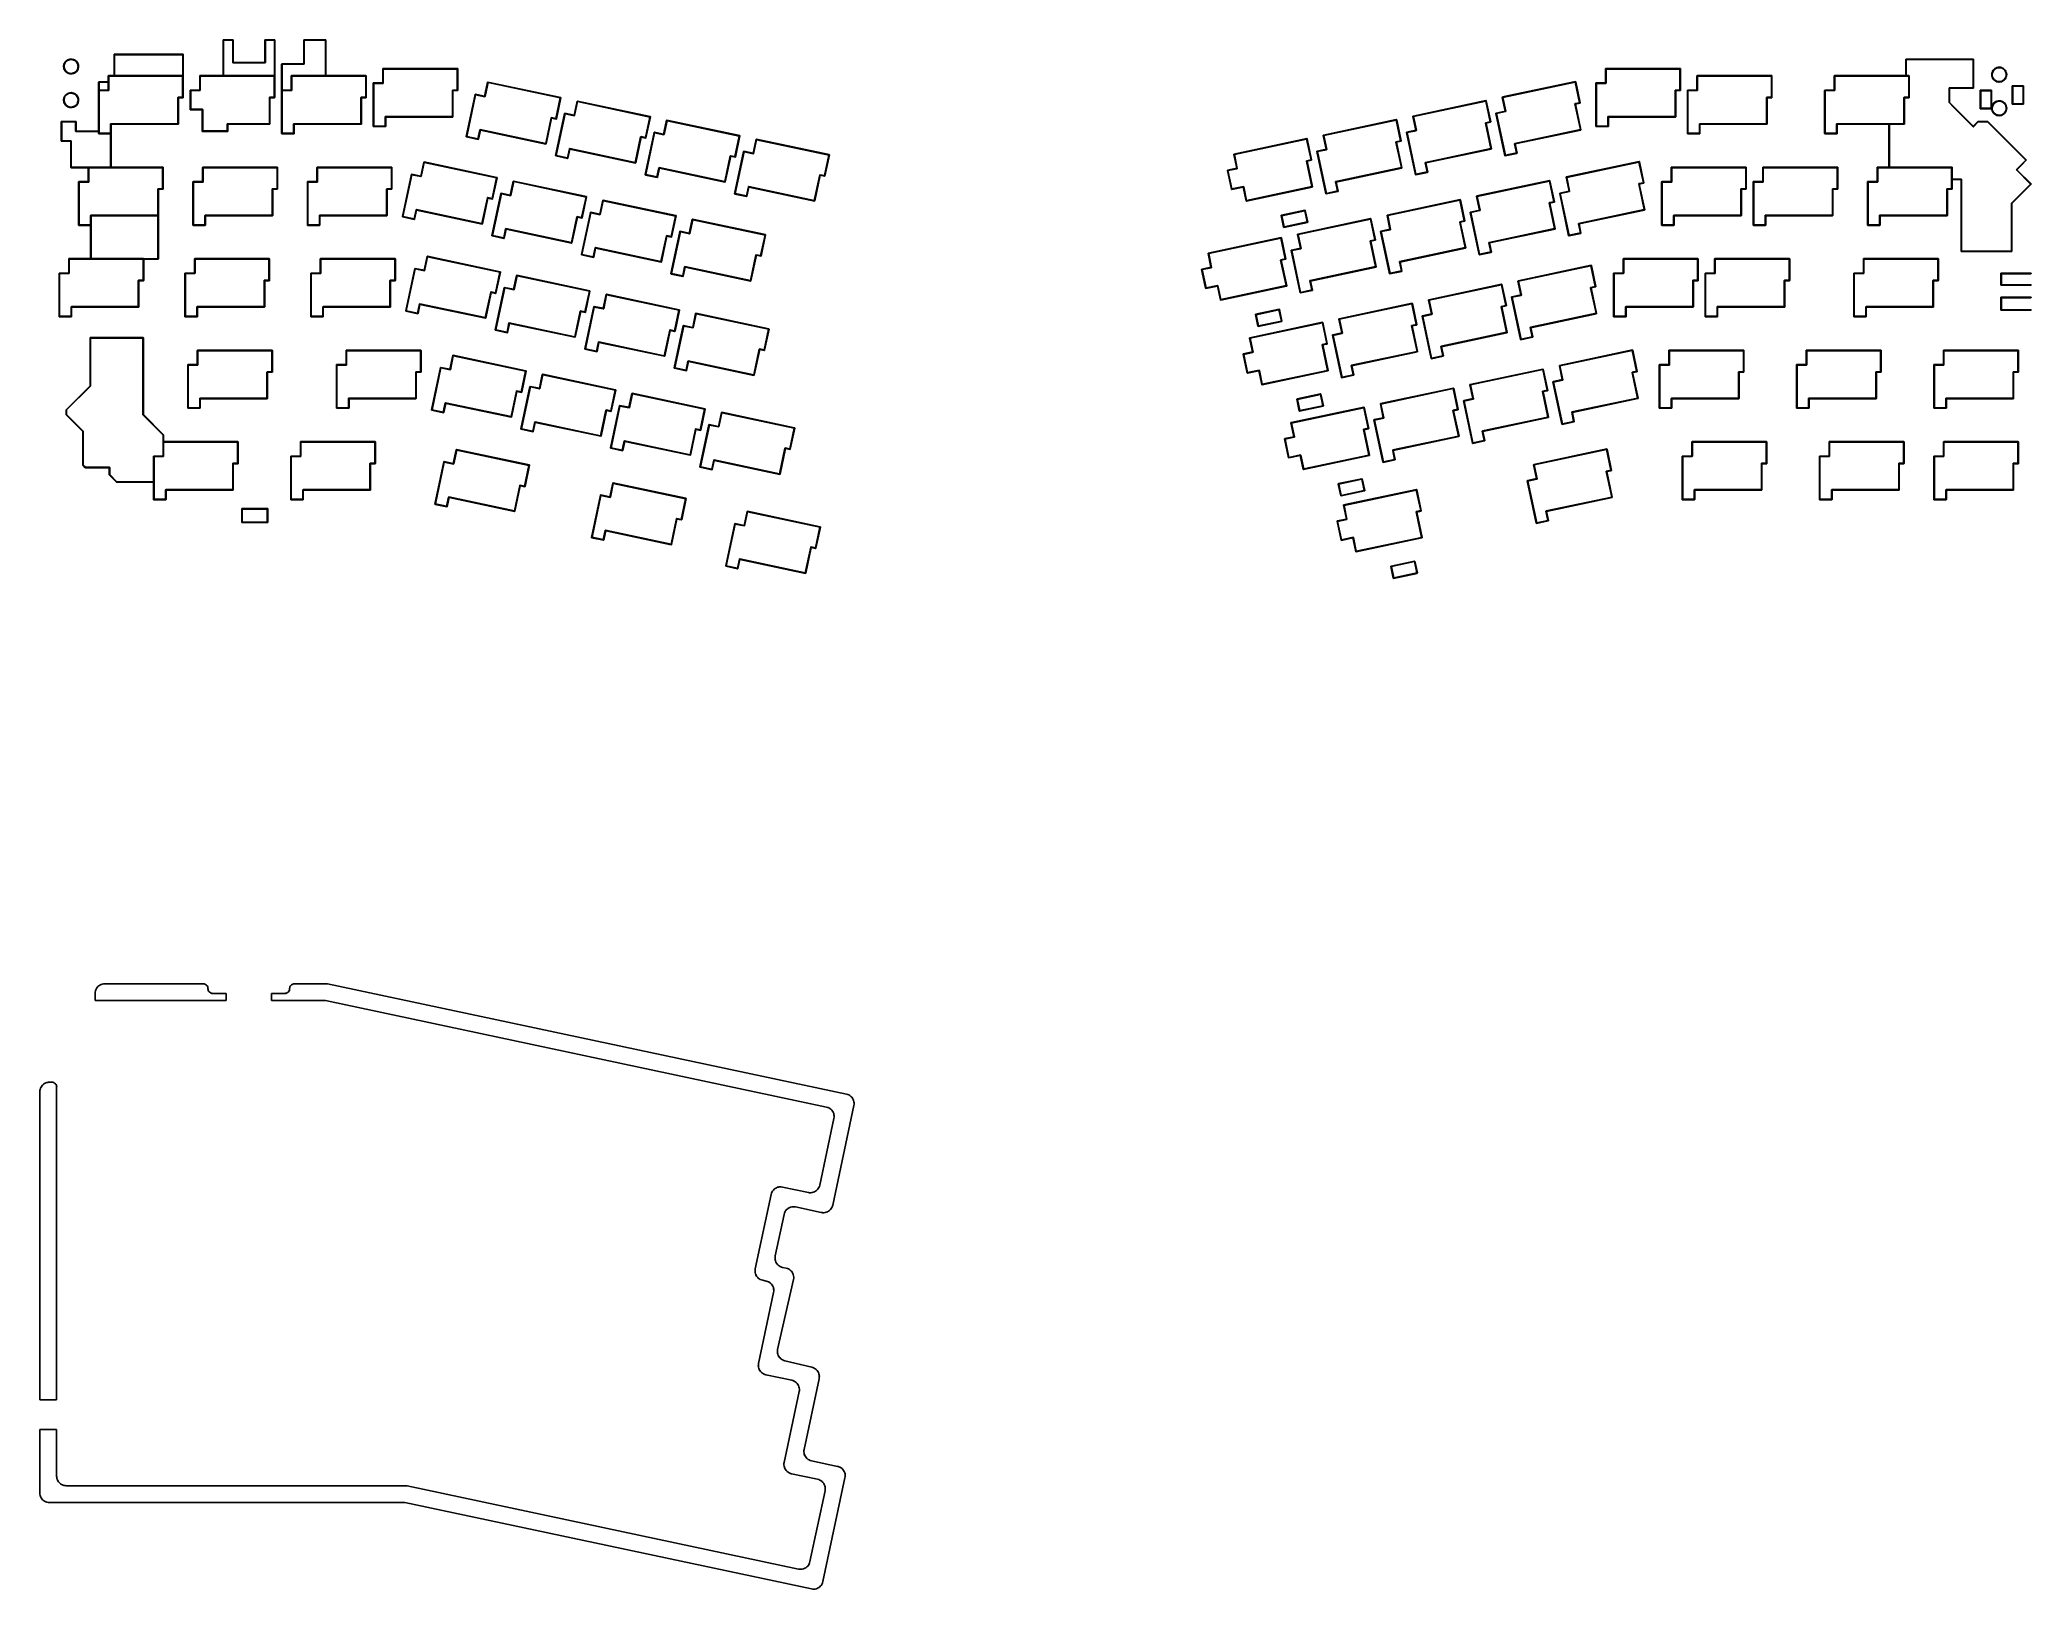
# Model space of a CAD drawing. Extents: x 11 to 426, y -338 to -15.
import ezdxf

# ---------------------------------------------------------------- set-up
doc = ezdxf.new("R2010")
doc.units = 0
doc.layers.add('BLACK', color=7, linetype='CONTINUOUS')

msp = doc.modelspace()

# ---------------------------------------------------------------- linework, layer by layer
at = {"layer": 'BLACK', "linetype": 'CONTINUOUS'}
for p, q in [((49.65, -15), (49.6646, -14.9646)), ((49.65, -22.41), (49.65, -15)), ((49.6646, -14.9646), (49.7, -14.95)), ((49.7, -14.95), (51.7, -14.95)), ((51.65, -15.05), (49.75, -15.05)), ((49.75, -15.05), (49.75, -22.41)), ((51.65, -19.7), (51.65, -15.05)), ((51.7, -14.95), (51.7354, -14.9646)), ((51.7354, -14.9646), (51.75, -15)), ((51.75, -15), (51.75, -19.65)), ((58.35, -15), (58.3646, -14.9646)), ((58.35, -19.65), (58.35, -15)), ((58.3646, -14.9646), (58.4, -14.95)), ((58.4, -14.95), (60.4, -14.95)), ((60.35, -15.05), (58.45, -15.05)), ((58.45, -15.05), (58.45, -19.7)), ((60.35, -22.4141), (60.35, -15.05)), ((60.4, -14.95), (60.4354, -14.9646)), ((60.4354, -14.9646), (60.45, -15)), ((60.45, -15), (60.45, -22.47)), ((66.45, -15), (66.4646, -14.9646)), ((66.45, -19.95), (66.45, -15)), ((66.4646, -14.9646), (66.5, -14.95)), ((66.5, -14.95), (71, -14.95)), ((70.95, -15.05), (66.55, -15.05)), ((66.55, -15.05), (66.55, -20)), ((70.95, -22.41), (70.95, -15.05)), ((71, -14.95), (71.0354, -14.9646)), ((71.0354, -14.9646), (71.05, -15)), ((71.05, -15), (71.05, -22.41)), ((16.45, -20.5), (16.4528, -20.4645)), ((16.4691, -20.7425), (16.45, -20.5)), ((16.4528, -20.4645), (16.4691, -20.2575)), ((16.4691, -20.2575), (16.5259, -20.021)), ((16.5259, -20.021), (16.6189, -19.7963)), ((16.5708, -20.2274), (16.5455, -20.4645)), ((16.5455, -20.4645), (16.5592, -20.7025)), ((16.5592, -20.7025), (16.6116, -20.9351)), ((16.6345, -19.9976), (16.5708, -20.2274)), ((16.6189, -19.7963), (16.746, -19.5889)), ((16.7349, -19.7813), (16.6345, -19.9976)), ((16.8693, -19.5844), (16.7349, -19.7813)), ((16.746, -19.5889), (16.904, -19.404)), ((17.034, -19.412), (16.8693, -19.5844)), ((16.904, -19.404), (17.0889, -19.246)), ((17.2247, -19.2688), (17.034, -19.412)), ((17.0889, -19.246), (17.2963, -19.1189)), ((17.4362, -19.1587), (17.2247, -19.2688)), ((17.2963, -19.1189), (17.521, -19.0259)), ((17.6628, -19.0846), (17.4362, -19.1587)), ((17.521, -19.0259), (17.7575, -18.9691)), ((17.8985, -19.0486), (17.6628, -19.0846)), ((17.7575, -18.9691), (18, -18.95)), ((18.1369, -19.0515), (17.8985, -19.0486)), ((18, -18.95), (18.2425, -18.9691)), ((18.3717, -19.0933), (18.1369, -19.0515)), ((18.2425, -18.9691), (18.479, -19.0259)), ((18.5964, -19.1729), (18.3717, -19.0933)), ((18.479, -19.0259), (18.7037, -19.1189)), ((18.8052, -19.2881), (18.5964, -19.1729)), ((18.7037, -19.1189), (18.9111, -19.246)), ((18.9923, -19.4359), (18.8052, -19.2881)), ((18.9111, -19.246), (19.096, -19.404)), ((19.1528, -19.6123), (18.9923, -19.4359)), ((19.096, -19.404), (19.254, -19.5889)), ((19.2823, -19.8125), (19.1528, -19.6123)), ((19.254, -19.5889), (19.3811, -19.7963)), ((19.3773, -20.0311), (19.2823, -19.8125)), ((19.4354, -20.2624), (19.3773, -20.0311)), ((19.3811, -19.7963), (19.4741, -20.021)), ((19.4221, -20.8075), (19.4532, -20.5711)), ((19.455, -20.5), (19.4354, -20.2624)), ((19.4532, -20.5711), (19.455, -20.5)), ((19.4741, -20.021), (19.5309, -20.2575)), ((19.5309, -20.2575), (19.55, -20.5)), ((19.55, -20.5), (19.5309, -20.7425)), ((26.95, -18), (26.9646, -17.9646)), ((26.95, -22.41), (26.95, -18)), ((26.9646, -17.9646), (27, -17.95)), ((27, -17.95), (41.29, -17.95)), ((27.05, -18.05), (27.05, -22.41)), ((41.24, -18.05), (27.05, -18.05)), ((41.24, -22.41), (41.24, -18.05)), ((41.29, -17.95), (41.3254, -17.9646)), ((41.3254, -17.9646), (41.34, -18)), ((41.34, -18), (41.34, -22.4459)), ((51.6646, -19.7354), (51.65, -19.7)), ((51.7, -19.75), (51.6646, -19.7354)), ((58.4, -19.75), (51.7, -19.75)), ((51.75, -19.65), (58.35, -19.65)), ((58.4354, -19.7354), (58.4, -19.75)), ((58.45, -19.7), (58.4354, -19.7354)), ((61.84, -20), (61.8546, -19.9646)), ((61.84, -25.4459), (61.84, -20)), ((61.8546, -19.9646), (61.89, -19.95)), ((61.89, -19.95), (66.45, -19.95)), ((66.5, -20.05), (61.94, -20.05)), ((61.94, -20.05), (61.94, -25.41)), ((66.5354, -20.0354), (66.5, -20.05)), ((66.55, -20), (66.5354, -20.0354)), ((399.95, -19), (399.965, -18.9646)), ((399.95, -22.41), (399.95, -19)), ((399.965, -18.9646), (400, -18.95)), ((400, -18.95), (414, -18.95)), ((413.95, -19.05), (400.05, -19.05)), ((400.05, -19.05), (400.05, -22.41)), ((413.95, -24.95), (413.95, -19.05)), ((414, -18.95), (414.035, -18.9646)), ((414.035, -18.9646), (414.05, -19)), ((414.05, -19), (414.05, -25)), ((418.696, -20.8189), (418.921, -20.7259)), ((418.921, -20.7259), (419.158, -20.6691)), ((419.158, -20.6691), (419.4, -20.65)), ((419.4, -20.65), (419.642, -20.6691)), ((419.642, -20.6691), (419.879, -20.7259)), ((419.879, -20.7259), (420.104, -20.8189)), ((16.5259, -20.979), (16.4691, -20.7425)), ((16.6189, -21.2037), (16.5259, -20.979)), ((16.6116, -20.9351), (16.7013, -21.156)), ((16.746, -21.4111), (16.6189, -21.2037)), ((16.7013, -21.156), (16.8259, -21.3593)), ((16.904, -21.596), (16.746, -21.4111)), ((16.8259, -21.3593), (16.982, -21.5395)), ((17.0889, -21.754), (16.904, -21.596)), ((16.982, -21.5395), (17.1655, -21.6918)), ((17.2963, -21.8811), (17.0889, -21.754)), ((17.1655, -21.6918), (17.3713, -21.8121)), ((17.521, -21.9741), (17.2963, -21.8811)), ((17.3713, -21.8121), (17.5941, -21.8972)), ((17.7575, -22.0309), (17.521, -21.9741)), ((17.5941, -21.8972), (17.8277, -21.9447)), ((18, -22.05), (17.7575, -22.0309)), ((17.8277, -21.9447), (18.066, -21.9535)), ((18.2425, -22.0309), (18, -22.05)), ((18.066, -21.9535), (18.3025, -21.9232)), ((18.479, -21.9741), (18.2425, -22.0309)), ((18.3025, -21.9232), (18.5309, -21.8547)), ((18.7037, -21.8811), (18.479, -21.9741)), ((18.5309, -21.8547), (18.745, -21.7498)), ((18.9111, -21.754), (18.7037, -21.8811)), ((18.745, -21.7498), (18.9391, -21.6113)), ((19.096, -21.596), (18.9111, -21.754)), ((18.9391, -21.6113), (19.108, -21.443)), ((19.254, -21.4111), (19.096, -21.596)), ((19.108, -21.443), (19.2472, -21.2494)), ((19.2472, -21.2494), (19.3528, -21.0356)), ((19.3811, -21.2037), (19.254, -21.4111)), ((19.3528, -21.0356), (19.4221, -20.8075)), ((19.4741, -20.979), (19.3811, -21.2037)), ((19.5309, -20.7425), (19.4741, -20.979)), ((23.74, -23.75), (23.7546, -23.7146)), ((23.74, -25.4459), (23.74, -23.75)), ((23.7546, -23.7146), (23.79, -23.7)), ((23.79, -23.7), (25.73, -23.7)), ((23.84, -23.8), (23.84, -25.41)), ((25.73, -23.8), (23.84, -23.8)), ((25.73, -22.47), (25.7476, -22.4276)), ((25.73, -23.7), (25.73, -22.47)), ((25.73, -25.41), (25.73, -23.8)), ((25.7476, -22.4276), (25.79, -22.41)), ((25.79, -22.41), (26.95, -22.41)), ((41.23, -22.53), (25.85, -22.53)), ((25.85, -22.53), (25.85, -25.47)), ((27.05, -22.41), (41.24, -22.41)), ((41.23, -26.91), (41.23, -22.53)), ((41.34, -22.4459), (41.35, -22.47)), ((41.35, -22.47), (41.35, -26.97)), ((44.78, -22.47), (44.7976, -22.4276)), ((44.78, -25.41), (44.78, -22.47)), ((44.7976, -22.4276), (44.84, -22.41)), ((44.84, -22.41), (49.65, -22.41)), ((60.28, -22.53), (44.9, -22.53)), ((44.9, -22.53), (44.9, -25.47)), ((49.75, -22.41), (60.34, -22.41)), ((60.28, -26.91), (60.28, -22.53)), ((60.34, -22.41), (60.35, -22.4141)), ((60.4354, -22.5054), (60.4, -22.52)), ((60.4, -22.52), (60.4, -26.97)), ((60.45, -22.47), (60.4354, -22.5054)), ((63.83, -22.47), (63.8476, -22.4276)), ((63.83, -25.41), (63.83, -22.47)), ((63.8476, -22.4276), (63.89, -22.41)), ((63.89, -22.41), (70.95, -22.41)), ((79.33, -22.53), (63.95, -22.53)), ((63.95, -22.53), (63.95, -25.47)), ((71.05, -22.41), (79.39, -22.41)), ((79.33, -26.91), (79.33, -22.53)), ((79.39, -22.41), (79.4324, -22.4276)), ((79.4324, -22.4276), (79.45, -22.47)), ((79.45, -22.47), (79.45, -26.97)), ((80.88, -23.9696), (80.8976, -23.9272)), ((80.88, -32.9696), (80.88, -23.9696)), ((80.8976, -23.9272), (80.94, -23.9096)), ((80.94, -23.9096), (82.88, -23.9096)), ((82.94, -24.0296), (81, -24.0296)), ((81, -24.0296), (81, -32.9096)), ((82.88, -20.9696), (82.8976, -20.9272)), ((82.88, -23.9096), (82.88, -20.9696)), ((82.8976, -20.9272), (82.94, -20.9096)), ((82.94, -20.9096), (98.44, -20.9096)), ((82.9824, -24.012), (82.94, -24.0296)), ((83, -23.9696), (82.9824, -24.012)), ((98.38, -21.0296), (83, -21.0296)), ((83, -21.0296), (83, -23.9696)), ((98.38, -25.4096), (98.38, -21.0296)), ((98.44, -20.9096), (98.4824, -20.9272)), ((98.4824, -20.9272), (98.5, -20.9696)), ((98.5, -20.9696), (98.5, -25.4696)), ((104.083, -26.6583), (104.695, -23.7826)), ((104.799, -23.8662), (104.188, -26.742)), ((104.695, -23.7826), (104.721, -23.7447)), ((104.721, -23.7447), (104.766, -23.7364)), ((104.766, -23.7364), (119.927, -26.959)), ((119.843, -27.0639), (104.799, -23.8662)), ((315.996, -26.8543), (331.158, -23.6317)), ((331.124, -23.7615), (316.08, -26.9592)), ((332.034, -28.0458), (331.124, -23.7615)), ((331.158, -23.6317), (331.203, -23.6401)), ((331.203, -23.6401), (331.229, -23.6779)), ((331.229, -23.6779), (332.164, -28.0796)), ((335.424, -23.9696), (335.442, -23.9272)), ((335.424, -32.9696), (335.424, -23.9696)), ((335.442, -23.9272), (335.484, -23.9096)), ((335.484, -23.9096), (337.424, -23.9096)), ((337.484, -24.0296), (335.544, -24.0296)), ((335.544, -24.0296), (335.544, -32.9096)), ((337.424, -20.9696), (337.442, -20.9272)), ((337.424, -23.9096), (337.424, -20.9696)), ((337.442, -20.9272), (337.484, -20.9096)), ((337.484, -20.9096), (352.984, -20.9096)), ((337.527, -24.012), (337.484, -24.0296)), ((337.544, -23.9696), (337.527, -24.012)), ((352.924, -21.0296), (337.544, -21.0296)), ((337.544, -21.0296), (337.544, -23.9696)), ((352.924, -25.4096), (352.924, -21.0296)), ((352.984, -20.9096), (353.027, -20.9272)), ((353.027, -20.9272), (353.044, -20.9696)), ((353.044, -20.9696), (353.044, -25.4696)), ((356.474, -22.47), (356.492, -22.4276)), ((356.474, -25.41), (356.474, -22.47)), ((356.492, -22.4276), (356.534, -22.41)), ((356.534, -22.41), (372.034, -22.41)), ((371.974, -22.53), (356.594, -22.53)), ((356.594, -22.53), (356.594, -25.47)), ((371.974, -26.91), (371.974, -22.53)), ((372.034, -22.41), (372.077, -22.4276)), ((372.077, -22.4276), (372.094, -22.47)), ((372.094, -22.47), (372.094, -26.97)), ((385.049, -22.47), (385.067, -22.4276)), ((385.049, -25.41), (385.049, -22.47)), ((385.067, -22.4276), (385.109, -22.41)), ((385.109, -22.41), (399.95, -22.41)), ((400.549, -22.53), (385.169, -22.53)), ((385.169, -22.53), (385.169, -25.47)), ((400.05, -22.41), (400.609, -22.41)), ((400.549, -26.91), (400.549, -22.53)), ((400.609, -22.41), (400.652, -22.4276)), ((400.652, -22.4276), (400.669, -22.47)), ((400.669, -22.47), (400.669, -26.97)), ((417.85, -22.2), (417.853, -22.1645)), ((417.869, -22.4425), (417.85, -22.2)), ((417.853, -22.1645), (417.869, -21.9575)), ((417.869, -21.9575), (417.926, -21.721)), ((417.926, -22.679), (417.869, -22.4425)), ((417.926, -21.721), (418.019, -21.4963)), ((418.019, -22.9037), (417.926, -22.679)), ((417.971, -21.9274), (417.945, -22.1645)), ((417.945, -22.1645), (417.959, -22.4025)), ((417.959, -22.4025), (418.012, -22.6351)), ((418.035, -21.6976), (417.971, -21.9274)), ((418.012, -22.6351), (418.101, -22.856)), ((418.019, -21.4963), (418.146, -21.2889)), ((418.146, -23.1111), (418.019, -22.9037)), ((418.135, -21.4813), (418.035, -21.6976)), ((418.101, -22.856), (418.226, -23.0593)), ((418.269, -21.2844), (418.135, -21.4813)), ((418.146, -21.2889), (418.304, -21.104)), ((418.304, -23.296), (418.146, -23.1111)), ((418.226, -23.0593), (418.382, -23.2395)), ((418.434, -21.112), (418.269, -21.2844)), ((418.304, -21.104), (418.489, -20.946)), ((418.489, -23.454), (418.304, -23.296)), ((418.382, -23.2395), (418.565, -23.3918)), ((418.625, -20.9688), (418.434, -21.112)), ((418.489, -20.946), (418.696, -20.8189)), ((418.696, -23.5811), (418.489, -23.454)), ((418.565, -23.3918), (418.771, -23.5121)), ((418.836, -20.8587), (418.625, -20.9688)), ((418.921, -23.6741), (418.696, -23.5811)), ((418.771, -23.5121), (418.994, -23.5972)), ((419.063, -20.7846), (418.836, -20.8587)), ((419.158, -23.7309), (418.921, -23.6741)), ((418.994, -23.5972), (419.228, -23.6447)), ((419.299, -20.7486), (419.063, -20.7846)), ((419.4, -23.75), (419.158, -23.7309)), ((419.228, -23.6447), (419.466, -23.6535)), ((419.537, -20.7515), (419.299, -20.7486)), ((419.642, -23.7309), (419.4, -23.75)), ((419.466, -23.6535), (419.703, -23.6232)), ((419.772, -20.7933), (419.537, -20.7515)), ((419.879, -23.6741), (419.642, -23.7309)), ((419.703, -23.6232), (419.931, -23.5547)), ((419.996, -20.8729), (419.772, -20.7933)), ((420.104, -23.5811), (419.879, -23.6741)), ((419.931, -23.5547), (420.145, -23.4498)), ((420.205, -20.9881), (419.996, -20.8729)), ((420.104, -20.8189), (420.311, -20.946)), ((420.311, -23.454), (420.104, -23.5811)), ((420.145, -23.4498), (420.339, -23.3113)), ((420.392, -21.1359), (420.205, -20.9881)), ((420.311, -20.946), (420.496, -21.104)), ((420.496, -23.296), (420.311, -23.454)), ((420.339, -23.3113), (420.508, -23.143)), ((420.553, -21.3123), (420.392, -21.1359)), ((420.496, -21.104), (420.654, -21.2889)), ((420.654, -23.1111), (420.496, -23.296)), ((420.508, -23.143), (420.647, -22.9494)), ((420.682, -21.5125), (420.553, -21.3123)), ((420.647, -22.9494), (420.753, -22.7356)), ((420.654, -21.2889), (420.781, -21.4963)), ((420.781, -22.9037), (420.654, -23.1111)), ((420.777, -21.7311), (420.682, -21.5125)), ((420.753, -22.7356), (420.822, -22.5075)), ((420.835, -21.9624), (420.777, -21.7311)), ((420.781, -21.4963), (420.874, -21.721)), ((420.874, -22.679), (420.781, -22.9037)), ((420.822, -22.5075), (420.853, -22.2711)), ((420.855, -22.2), (420.835, -21.9624)), ((420.853, -22.2711), (420.855, -22.2)), ((420.874, -21.721), (420.931, -21.9575)), ((420.931, -22.4425), (420.874, -22.679)), ((420.931, -21.9575), (420.95, -22.2)), ((420.95, -22.2), (420.931, -22.4425)), ((422.1, -24.55), (422.115, -24.5146)), ((422.1, -28.3), (422.1, -24.55)), ((422.115, -24.5146), (422.15, -24.5)), ((422.15, -24.5), (424.4, -24.5)), ((422.2, -24.6), (422.2, -28.25)), ((424.35, -24.6), (422.2, -24.6)), ((424.35, -28.25), (424.35, -24.6)), ((424.4, -24.5), (424.435, -24.5146)), ((424.435, -24.5146), (424.45, -24.55)), ((424.45, -24.55), (424.45, -28.3)), ((16.45, -27.5), (16.4528, -27.4645)), ((16.4691, -27.7425), (16.45, -27.5)), ((16.4528, -27.4645), (16.4691, -27.2575)), ((16.4691, -27.2575), (16.5259, -27.021)), ((16.5259, -27.979), (16.4691, -27.7425)), ((16.5259, -27.021), (16.6189, -26.7963)), ((16.6189, -28.2037), (16.5259, -27.979)), ((16.5708, -27.2274), (16.5455, -27.4645)), ((16.5455, -27.4645), (16.5592, -27.7025)), ((16.5592, -27.7025), (16.6116, -27.9351)), ((16.6345, -26.9976), (16.5708, -27.2274)), ((16.6116, -27.9351), (16.7013, -28.156)), ((16.6189, -26.7963), (16.746, -26.5889)), ((16.746, -28.4111), (16.6189, -28.2037)), ((16.7349, -26.7813), (16.6345, -26.9976)), ((16.7013, -28.156), (16.8259, -28.3593)), ((16.8693, -26.5844), (16.7349, -26.7813)), ((16.746, -26.5889), (16.904, -26.404)), ((16.904, -28.596), (16.746, -28.4111)), ((16.8259, -28.3593), (16.982, -28.5395)), ((17.034, -26.412), (16.8693, -26.5844)), ((16.904, -26.404), (17.0889, -26.246)), ((17.0889, -28.754), (16.904, -28.596)), ((16.982, -28.5395), (17.1655, -28.6918)), ((17.2247, -26.2688), (17.034, -26.412)), ((17.0889, -26.246), (17.2963, -26.1189)), ((17.2963, -28.8811), (17.0889, -28.754)), ((17.1655, -28.6918), (17.3713, -28.8121)), ((17.4362, -26.1587), (17.2247, -26.2688)), ((17.2963, -26.1189), (17.521, -26.0259)), ((17.521, -28.9741), (17.2963, -28.8811)), ((17.3713, -28.8121), (17.5941, -28.8972)), ((17.6628, -26.0846), (17.4362, -26.1587)), ((17.521, -26.0259), (17.7575, -25.9691)), ((17.7575, -29.0309), (17.521, -28.9741)), ((17.5941, -28.8972), (17.8277, -28.9447)), ((17.8985, -26.0486), (17.6628, -26.0846)), ((17.7575, -25.9691), (18, -25.95)), ((17.8277, -28.9447), (18.066, -28.9535)), ((18.1369, -26.0515), (17.8985, -26.0486)), ((18, -25.95), (18.2425, -25.9691)), ((18.066, -28.9535), (18.3025, -28.9232)), ((18.3717, -26.0933), (18.1369, -26.0515)), ((18.2425, -25.9691), (18.479, -26.0259)), ((18.479, -28.9741), (18.2425, -29.0309)), ((18.3025, -28.9232), (18.5309, -28.8547)), ((18.5964, -26.1729), (18.3717, -26.0933)), ((18.479, -26.0259), (18.7037, -26.1189)), ((18.7037, -28.8811), (18.479, -28.9741)), ((18.5309, -28.8547), (18.745, -28.7498)), ((18.8052, -26.2881), (18.5964, -26.1729)), ((18.7037, -26.1189), (18.9111, -26.246)), ((18.9111, -28.754), (18.7037, -28.8811)), ((18.745, -28.7498), (18.9391, -28.6113)), ((18.9923, -26.4359), (18.8052, -26.2881)), ((18.9111, -26.246), (19.096, -26.404)), ((19.096, -28.596), (18.9111, -28.754)), ((18.9391, -28.6113), (19.108, -28.443)), ((19.1528, -26.6123), (18.9923, -26.4359)), ((19.096, -26.404), (19.254, -26.5889)), ((19.254, -28.4111), (19.096, -28.596)), ((19.108, -28.443), (19.2472, -28.2494)), ((19.2823, -26.8125), (19.1528, -26.6123)), ((19.2472, -28.2494), (19.3528, -28.0356)), ((19.254, -26.5889), (19.3811, -26.7963)), ((19.3811, -28.2037), (19.254, -28.4111)), ((19.3773, -27.0311), (19.2823, -26.8125)), ((19.3528, -28.0356), (19.4221, -27.8075)), ((19.4354, -27.2624), (19.3773, -27.0311)), ((19.3811, -26.7963), (19.4741, -27.021)), ((19.4741, -27.979), (19.3811, -28.2037)), ((19.4221, -27.8075), (19.4532, -27.5711)), ((19.455, -27.5), (19.4354, -27.2624)), ((19.4532, -27.5711), (19.455, -27.5)), ((19.4741, -27.021), (19.5309, -27.2575)), ((19.5309, -27.7425), (19.4741, -27.979)), ((19.5309, -27.2575), (19.55, -27.5)), ((19.55, -27.5), (19.5309, -27.7425)), ((23.73, -25.47), (23.74, -25.4459)), ((23.73, -33.95), (23.73, -25.47)), ((23.84, -25.41), (25.73, -25.41)), ((25.79, -25.53), (23.85, -25.53)), ((23.85, -25.53), (23.85, -34.41)), ((25.8324, -25.5124), (25.79, -25.53)), ((25.85, -25.47), (25.8324, -25.5124)), ((40.23, -26.97), (40.2476, -26.9276)), ((40.23, -32.41), (40.23, -26.97)), ((40.2476, -26.9276), (40.29, -26.91)), ((40.29, -26.91), (41.23, -26.91)), ((41.29, -27.03), (40.35, -27.03)), ((40.35, -27.03), (40.35, -32.47)), ((41.3324, -27.0124), (41.29, -27.03)), ((41.35, -26.97), (41.3324, -27.0124)), ((42.78, -25.47), (42.7976, -25.4276)), ((42.78, -29.47), (42.78, -25.47)), ((42.7976, -25.4276), (42.84, -25.41)), ((42.84, -25.41), (44.78, -25.41)), ((44.84, -25.53), (42.9, -25.53)), ((42.9, -25.53), (42.9, -29.41)), ((44.8824, -25.5124), (44.84, -25.53)), ((44.9, -25.47), (44.8824, -25.5124)), ((59.28, -26.97), (59.2976, -26.9276)), ((59.28, -32.41), (59.28, -26.97)), ((59.2976, -26.9276), (59.34, -26.91)), ((59.34, -26.91), (60.28, -26.91)), ((60.34, -27.03), (59.4, -27.03)), ((59.4, -27.03), (59.4, -32.47)), ((60.3824, -27.0124), (60.34, -27.03)), ((60.4, -26.97), (60.3824, -27.0124)), ((61.83, -25.47), (61.84, -25.4459)), ((61.83, -34.47), (61.83, -25.47)), ((61.94, -25.41), (63.83, -25.41)), ((63.89, -25.53), (61.95, -25.53)), ((61.95, -25.53), (61.95, -34.41)), ((63.9324, -25.5124), (63.89, -25.53)), ((63.95, -25.47), (63.9324, -25.5124)), ((78.33, -26.97), (78.3476, -26.9276)), ((78.33, -32.41), (78.33, -26.97)), ((78.3476, -26.9276), (78.39, -26.91)), ((78.39, -26.91), (79.33, -26.91)), ((79.39, -27.03), (78.45, -27.03)), ((78.45, -27.03), (78.45, -32.47)), ((79.4324, -27.0124), (79.39, -27.03)), ((79.45, -26.97), (79.4324, -27.0124)), ((97.38, -25.4696), (97.3976, -25.4272)), ((97.38, -30.9096), (97.38, -25.4696)), ((97.3976, -25.4272), (97.44, -25.4096)), ((97.44, -25.4096), (98.38, -25.4096)), ((98.44, -25.5296), (97.5, -25.5296)), ((97.5, -25.5296), (97.5, -30.9696)), ((98.4824, -25.512), (98.44, -25.5296)), ((98.5, -25.4696), (98.4824, -25.512)), ((100.243, -35.1045), (102.115, -26.3012)), ((102.219, -26.3848), (100.373, -35.0708)), ((102.115, -26.3012), (102.141, -26.2634)), ((102.141, -26.2634), (102.186, -26.255)), ((102.186, -26.255), (104.083, -26.6583)), ((104.117, -26.7882), (102.219, -26.3848)), ((104.162, -26.7798), (104.117, -26.7882)), ((104.117, -26.7882), (104.117, -26.7882)), ((104.188, -26.742), (104.162, -26.7798)), ((118.933, -31.3482), (119.843, -27.0639)), ((119.973, -27.0302), (119.038, -31.4318)), ((119.927, -26.959), (119.927, -26.959)), ((119.927, -26.959), (119.965, -26.985)), ((119.965, -26.985), (119.973, -27.0302)), ((122.717, -30.619), (123.328, -27.7433)), ((123.433, -27.8269), (122.822, -30.7027)), ((123.328, -27.7433), (123.354, -27.7054)), ((123.354, -27.7054), (123.399, -27.6971)), ((123.399, -27.6971), (138.561, -30.9197)), ((138.477, -31.0246), (123.433, -27.8269)), ((297.363, -30.815), (312.524, -27.5924)), ((312.49, -27.7223), (297.446, -30.9199)), ((313.401, -32.0065), (312.49, -27.7223)), ((312.524, -27.5924), (312.569, -27.6008)), ((312.569, -27.6008), (312.595, -27.6386)), ((312.595, -27.6386), (313.531, -32.0403)), ((315.95, -26.9255), (315.958, -26.8803)), ((316.561, -29.8012), (315.95, -26.9255)), ((315.958, -26.8803), (315.996, -26.8543)), ((316.08, -26.9592), (316.691, -29.835)), ((331.069, -28.3124), (331.077, -28.2673)), ((332.2, -33.6335), (331.069, -28.3124)), ((331.077, -28.2673), (331.115, -28.2413)), ((331.115, -28.2413), (332.034, -28.0458)), ((332.118, -28.1507), (331.199, -28.3462)), ((331.199, -28.3462), (332.33, -33.6673)), ((332.156, -28.1247), (332.118, -28.1507)), ((332.118, -28.1507), (332.118, -28.1507)), ((332.164, -28.0796), (332.156, -28.1247)), ((351.924, -25.4696), (351.942, -25.4272)), ((351.924, -30.9096), (351.924, -25.4696)), ((351.942, -25.4272), (351.984, -25.4096)), ((351.984, -25.4096), (352.924, -25.4096)), ((352.984, -25.5296), (352.044, -25.5296)), ((352.044, -25.5296), (352.044, -30.9696)), ((353.027, -25.512), (352.984, -25.5296)), ((353.044, -25.4696), (353.027, -25.512)), ((354.474, -25.47), (354.492, -25.4276)), ((354.474, -34.47), (354.474, -25.47)), ((354.492, -25.4276), (354.534, -25.41)), ((354.534, -25.41), (356.474, -25.41)), ((356.534, -25.53), (354.594, -25.53)), ((354.594, -25.53), (354.594, -34.41)), ((356.577, -25.5124), (356.534, -25.53)), ((356.594, -25.47), (356.577, -25.5124)), ((370.974, -26.97), (370.992, -26.9276)), ((370.974, -32.41), (370.974, -26.97)), ((370.992, -26.9276), (371.034, -26.91)), ((371.034, -26.91), (371.974, -26.91)), ((372.034, -27.03), (371.094, -27.03)), ((371.094, -27.03), (371.094, -32.47)), ((372.077, -27.0124), (372.034, -27.03)), ((372.094, -26.97), (372.077, -27.0124)), ((383.049, -25.47), (383.067, -25.4276)), ((383.049, -34.47), (383.049, -25.47)), ((383.067, -25.4276), (383.109, -25.41)), ((383.109, -25.41), (385.049, -25.41)), ((385.109, -25.53), (383.169, -25.53)), ((383.169, -25.53), (383.169, -34.41)), ((385.152, -25.5124), (385.109, -25.53)), ((385.169, -25.47), (385.152, -25.5124)), ((399.549, -26.97), (399.567, -26.9276)), ((399.549, -32.41), (399.549, -26.97)), ((399.567, -26.9276), (399.609, -26.91)), ((399.609, -26.91), (400.549, -26.91)), ((400.609, -27.03), (399.669, -27.03)), ((399.669, -27.03), (399.669, -32.47)), ((400.652, -27.0124), (400.609, -27.03)), ((400.669, -26.97), (400.652, -27.0124)), ((408.95, -25), (408.965, -24.9646)), ((408.95, -28), (408.95, -25)), ((408.965, -28.0354), (408.95, -28)), ((408.965, -24.9646), (409, -24.95)), ((409.965, -29.0354), (408.965, -28.0354)), ((409, -24.95), (413.95, -24.95)), ((414, -25.05), (409.05, -25.05)), ((409.05, -25.05), (409.05, -27.9793)), ((409.05, -27.9793), (410.035, -28.9646)), ((410.035, -28.9646), (410.035, -28.9646)), ((410.035, -28.9646), (414, -32.9293)), ((414.035, -25.0354), (414, -25.05)), ((414.05, -25), (414.035, -25.0354)), ((415.45, -25.5), (415.465, -25.4646)), ((415.45, -29.25), (415.45, -25.5)), ((415.465, -25.4646), (415.5, -25.45)), ((415.5, -25.45), (417.75, -25.45)), ((415.55, -25.55), (415.55, -29.2)), ((417.7, -25.55), (415.55, -25.55)), ((417.7, -29.2), (417.7, -25.55)), ((417.75, -25.45), (417.785, -25.4646)), ((417.785, -25.4646), (417.8, -25.5)), ((417.8, -25.5), (417.8, -29.25)), ((417.853, -29.1645), (417.869, -28.9575)), ((417.869, -28.9575), (417.926, -28.721)), ((417.926, -28.721), (418.019, -28.4963)), ((417.971, -28.9274), (417.945, -29.1645)), ((418.035, -28.6976), (417.971, -28.9274)), ((418.019, -28.4963), (418.146, -28.2889)), ((418.135, -28.4813), (418.035, -28.6976)), ((418.269, -28.2844), (418.135, -28.4813)), ((418.146, -28.2889), (418.304, -28.104)), ((418.434, -28.112), (418.269, -28.2844)), ((418.304, -28.104), (418.489, -27.946)), ((418.625, -27.9688), (418.434, -28.112)), ((418.489, -27.946), (418.696, -27.8189)), ((418.836, -27.8587), (418.625, -27.9688)), ((418.696, -27.8189), (418.921, -27.7259)), ((419.063, -27.7846), (418.836, -27.8587)), ((418.921, -27.7259), (419.158, -27.6691)), ((419.299, -27.7486), (419.063, -27.7846)), ((419.158, -27.6691), (419.4, -27.65)), ((419.537, -27.7515), (419.299, -27.7486)), ((419.4, -27.65), (419.642, -27.6691)), ((419.772, -27.7933), (419.537, -27.7515)), ((419.642, -27.6691), (419.879, -27.7259)), ((419.996, -27.8729), (419.772, -27.7933)), ((419.879, -27.7259), (420.104, -27.8189)), ((420.205, -27.9881), (419.996, -27.8729)), ((420.104, -27.8189), (420.311, -27.946)), ((420.392, -28.1359), (420.205, -27.9881)), ((420.311, -27.946), (420.496, -28.104)), ((420.553, -28.3123), (420.392, -28.1359)), ((420.496, -28.104), (420.654, -28.2889)), ((420.682, -28.5125), (420.553, -28.3123)), ((420.654, -28.2889), (420.781, -28.4963)), ((420.777, -28.7311), (420.682, -28.5125)), ((420.835, -28.9624), (420.777, -28.7311)), ((420.781, -28.4963), (420.874, -28.721)), ((420.855, -29.2), (420.835, -28.9624)), ((420.874, -28.721), (420.931, -28.9575)), ((420.931, -28.9575), (420.95, -29.2)), ((422.115, -28.3354), (422.1, -28.3)), ((422.15, -28.35), (422.115, -28.3354)), ((424.4, -28.35), (422.15, -28.35)), ((422.2, -28.25), (424.35, -28.25)), ((424.435, -28.3354), (424.4, -28.35)), ((424.45, -28.3), (424.435, -28.3354)), ((15.95, -32), (15.9646, -31.9646)), ((15.95, -36), (15.95, -32)), ((15.9646, -31.9646), (16, -31.95)), ((16, -31.95), (19, -31.95)), ((18.95, -32.05), (16.05, -32.05)), ((16.05, -32.05), (16.05, -35.95)), ((18, -29.05), (17.7575, -29.0309)), ((18.2425, -29.0309), (18, -29.05)), ((18.95, -34), (18.95, -32.05)), ((19, -31.95), (19.0354, -31.9646)), ((19.0354, -31.9646), (19.05, -32)), ((19.05, -32), (19.05, -33.95)), ((26.23, -32.47), (26.2476, -32.4276)), ((26.23, -34.41), (26.23, -32.47)), ((26.2476, -32.4276), (26.29, -32.41)), ((26.29, -32.41), (40.23, -32.41)), ((40.29, -32.53), (26.35, -32.53)), ((26.35, -32.53), (26.35, -34.47)), ((40.3324, -32.5124), (40.29, -32.53)), ((40.35, -32.47), (40.3324, -32.5124)), ((42.7976, -29.5124), (42.78, -29.47)), ((42.84, -29.53), (42.7976, -29.5124)), ((45.28, -29.53), (42.84, -29.53)), ((42.9, -29.41), (45.34, -29.41)), ((45.28, -33.97), (45.28, -29.53)), ((45.34, -29.41), (45.3824, -29.4276)), ((45.3824, -29.4276), (45.4, -29.47)), ((45.4, -29.47), (45.4, -33.91)), ((50.53, -32.47), (50.5476, -32.4276)), ((50.53, -33.91), (50.53, -32.47)), ((50.5476, -32.4276), (50.59, -32.41)), ((50.59, -32.41), (59.28, -32.41)), ((59.34, -32.53), (50.65, -32.53)), ((50.65, -32.53), (50.65, -33.97)), ((59.3824, -32.5124), (59.34, -32.53)), ((59.4, -32.47), (59.3824, -32.5124)), ((64.33, -32.47), (64.3476, -32.4276)), ((64.33, -34.41), (64.33, -32.47)), ((64.3476, -32.4276), (64.39, -32.41)), ((64.39, -32.41), (78.33, -32.41)), ((78.39, -32.53), (64.45, -32.53)), ((64.45, -32.53), (64.45, -34.47)), ((78.4324, -32.5124), (78.39, -32.53)), ((78.45, -32.47), (78.4324, -32.5124)), ((80.8976, -33.012), (80.88, -32.9696)), ((80.94, -33.0296), (80.8976, -33.012)), ((83.44, -33.0296), (80.94, -33.0296)), ((81, -32.9096), (83.38, -32.9096)), ((83.38, -30.9696), (83.3976, -30.9272)), ((83.38, -32.9096), (83.38, -30.9696)), ((83.3976, -30.9272), (83.44, -30.9096)), ((83.44, -30.9096), (97.38, -30.9096)), ((83.4824, -33.012), (83.44, -33.0296)), ((83.5, -32.9696), (83.4824, -33.012)), ((97.44, -31.0296), (83.5, -31.0296)), ((83.5, -31.0296), (83.5, -32.9696)), ((97.4824, -31.012), (97.44, -31.0296)), ((97.5, -30.9696), (97.4824, -31.012)), ((116.811, -36.5201), (117.942, -31.199)), ((118.047, -31.2826), (116.916, -36.6037)), ((117.942, -31.199), (117.968, -31.1611)), ((117.968, -31.1611), (118.013, -31.1527)), ((118.013, -31.1527), (118.933, -31.3482)), ((118.966, -31.478), (118.047, -31.2826)), ((118.877, -39.0652), (120.748, -30.2619)), ((119.012, -31.4697), (118.966, -31.478)), ((120.853, -30.3456), (119.007, -39.0315)), ((119.024, -31.452), (119.012, -31.4697)), ((119.038, -31.4318), (119.024, -31.452)), ((120.748, -30.2619), (120.774, -30.2241)), ((120.774, -30.2241), (120.819, -30.2157)), ((120.819, -30.2157), (122.717, -30.619)), ((122.751, -30.7489), (120.853, -30.3456)), ((122.796, -30.7405), (122.751, -30.7489)), ((122.751, -30.7489), (122.751, -30.7489)), ((122.822, -30.7027), (122.796, -30.7405)), ((137.566, -35.3089), (138.477, -31.0246)), ((138.607, -30.9909), (137.671, -35.3925)), ((138.561, -30.9197), (138.561, -30.9197)), ((138.561, -30.9197), (138.599, -30.9457)), ((138.599, -30.9457), (138.607, -30.9909)), ((141.351, -34.5798), (141.962, -31.704)), ((142.067, -31.7877), (141.456, -34.6634)), ((141.962, -31.704), (141.988, -31.6662)), ((141.988, -31.6662), (142.033, -31.6578)), ((142.033, -31.6578), (157.194, -34.8804)), ((157.111, -34.9853), (142.067, -31.7877)), ((278.729, -34.7757), (293.89, -31.5531)), ((293.856, -31.683), (278.813, -34.8807)), ((294.767, -35.9673), (293.856, -31.683)), ((293.89, -31.5531), (293.935, -31.5615)), ((293.935, -31.5615), (293.961, -31.5993)), ((293.961, -31.5993), (294.897, -36.001)), ((297.316, -30.8862), (297.325, -30.841)), ((297.928, -33.762), (297.316, -30.8862)), ((297.325, -30.841), (297.363, -30.815)), ((297.446, -30.9199), (298.057, -33.7957)), ((312.435, -32.2731), (312.443, -32.228)), ((313.566, -37.5943), (312.435, -32.2731)), ((312.443, -32.228), (312.481, -32.202)), ((312.481, -32.202), (313.401, -32.0065)), ((313.484, -32.1114), (312.565, -32.3069)), ((312.565, -32.3069), (313.696, -37.628)), ((313.522, -32.0854), (313.484, -32.1114)), ((313.484, -32.1114), (313.484, -32.1114)), ((313.531, -32.0403), (313.522, -32.0854)), ((314.618, -30.2757), (314.626, -30.2306)), ((316.489, -39.0791), (314.618, -30.2757)), ((314.626, -30.2306), (314.664, -30.2046)), ((314.664, -30.2046), (316.561, -29.8012)), ((316.645, -29.9061), (314.747, -30.3095)), ((314.747, -30.3095), (316.594, -38.9954)), ((316.683, -29.8801), (316.645, -29.9061)), ((316.691, -29.835), (316.683, -29.8801)), ((335.442, -33.012), (335.424, -32.9696)), ((335.484, -33.0296), (335.442, -33.012)), ((337.984, -33.0296), (335.484, -33.0296)), ((335.544, -32.9096), (337.924, -32.9096)), ((337.924, -30.9696), (337.942, -30.9272)), ((337.924, -32.9096), (337.924, -30.9696)), ((337.942, -30.9272), (337.984, -30.9096)), ((337.984, -30.9096), (351.924, -30.9096)), ((338.027, -33.012), (337.984, -33.0296)), ((338.044, -32.9696), (338.027, -33.012)), ((351.984, -31.0296), (338.044, -31.0296)), ((338.044, -31.0296), (338.044, -32.9696)), ((352.027, -31.012), (351.984, -31.0296)), ((352.044, -30.9696), (352.027, -31.012)), ((356.974, -32.47), (356.992, -32.4276)), ((356.974, -34.41), (356.974, -32.47)), ((356.992, -32.4276), (357.034, -32.41)), ((357.034, -32.41), (370.974, -32.41)), ((371.034, -32.53), (357.094, -32.53)), ((357.094, -32.53), (357.094, -34.47)), ((371.077, -32.5124), (371.034, -32.53)), ((371.094, -32.47), (371.077, -32.5124)), ((385.549, -32.47), (385.567, -32.4276)), ((385.549, -34.41), (385.549, -32.47)), ((385.567, -32.4276), (385.609, -32.41)), ((385.609, -32.41), (399.549, -32.41)), ((396.45, -32.53), (385.669, -32.53)), ((385.669, -32.53), (385.669, -34.47)), ((396.45, -41.46), (396.45, -32.53)), ((399.609, -32.53), (396.55, -32.53)), ((396.55, -32.53), (396.55, -41.46)), ((399.652, -32.5124), (399.609, -32.53)), ((399.669, -32.47), (399.652, -32.5124)), ((413.965, -33.0354), (409.965, -29.0354)), ((409.965, -29.0354), (409.965, -29.0354)), ((413.975, -33.0396), (413.965, -33.0354)), ((414, -33.05), (413.975, -33.0396)), ((414, -32.9293), (414.965, -31.9646)), ((414.035, -33.0354), (414, -33.05)), ((415.021, -32.05), (414.035, -33.0354)), ((414.965, -31.9646), (415, -31.95)), ((415, -31.95), (417, -31.95)), ((416.979, -32.05), (415.021, -32.05)), ((415.465, -29.2854), (415.45, -29.25)), ((415.5, -29.3), (415.465, -29.2854)), ((417.75, -29.3), (415.5, -29.3)), ((415.55, -29.2), (417.7, -29.2)), ((424.929, -40), (416.979, -32.05)), ((417, -31.95), (417.035, -31.9646)), ((417.035, -31.9646), (425.035, -39.9646)), ((417.785, -29.2854), (417.75, -29.3)), ((417.8, -29.25), (417.785, -29.2854)), ((417.85, -29.2), (417.853, -29.1645)), ((417.869, -29.4425), (417.85, -29.2)), ((417.926, -29.679), (417.869, -29.4425)), ((418.019, -29.9037), (417.926, -29.679)), ((417.945, -29.1645), (417.959, -29.4025)), ((417.959, -29.4025), (418.012, -29.6351)), ((418.012, -29.6351), (418.101, -29.856)), ((418.146, -30.1111), (418.019, -29.9037)), ((418.101, -29.856), (418.226, -30.0593)), ((418.304, -30.296), (418.146, -30.1111)), ((418.226, -30.0593), (418.382, -30.2395)), ((418.489, -30.454), (418.304, -30.296)), ((418.382, -30.2395), (418.565, -30.3918)), ((418.696, -30.5811), (418.489, -30.454)), ((418.565, -30.3918), (418.771, -30.5121)), ((418.921, -30.6741), (418.696, -30.5811)), ((418.771, -30.5121), (418.994, -30.5972)), ((419.158, -30.7309), (418.921, -30.6741)), ((418.994, -30.5972), (419.228, -30.6447)), ((419.4, -30.75), (419.158, -30.7309)), ((419.228, -30.6447), (419.466, -30.6535)), ((419.642, -30.7309), (419.4, -30.75)), ((419.466, -30.6535), (419.703, -30.6232)), ((419.879, -30.6741), (419.642, -30.7309)), ((419.703, -30.6232), (419.931, -30.5547)), ((420.104, -30.5811), (419.879, -30.6741)), ((419.931, -30.5547), (420.145, -30.4498)), ((420.311, -30.454), (420.104, -30.5811)), ((420.145, -30.4498), (420.339, -30.3113)), ((420.496, -30.296), (420.311, -30.454)), ((420.339, -30.3113), (420.508, -30.143)), ((420.654, -30.1111), (420.496, -30.296)), ((420.508, -30.143), (420.647, -29.9494)), ((420.647, -29.9494), (420.753, -29.7356)), ((420.781, -29.9037), (420.654, -30.1111)), ((420.753, -29.7356), (420.822, -29.5075)), ((420.874, -29.679), (420.781, -29.9037)), ((420.822, -29.5075), (420.853, -29.2711)), ((420.853, -29.2711), (420.855, -29.2)), ((420.931, -29.4425), (420.874, -29.679)), ((420.95, -29.2), (420.931, -29.4425)), ((15.9646, -36.0354), (15.95, -36)), ((16, -36.05), (15.9646, -36.0354)), ((17.95, -36.05), (16, -36.05)), ((16.05, -35.95), (18, -35.95)), ((17.95, -41.52), (17.95, -36.05)), ((18, -35.95), (18.0354, -35.9646)), ((18.0354, -35.9646), (18.05, -36)), ((18.05, -36), (18.05, -41.47)), ((18.9646, -34.0354), (18.95, -34)), ((19, -34.05), (18.9646, -34.0354)), ((23.73, -34.05), (19, -34.05)), ((19.05, -33.95), (23.73, -33.95)), ((23.73, -34.47), (23.73, -34.05)), ((23.7476, -34.5124), (23.73, -34.47)), ((23.79, -34.53), (23.7476, -34.5124)), ((26.24, -34.53), (23.79, -34.53)), ((23.85, -34.41), (26.23, -34.41)), ((26.24, -41.46), (26.24, -34.53)), ((26.35, -34.47), (26.34, -34.4941)), ((26.34, -34.4941), (26.34, -41.46)), ((45.2976, -34.0124), (45.28, -33.97)), ((45.34, -34.03), (45.2976, -34.0124)), ((50.59, -34.03), (45.34, -34.03)), ((45.4, -33.91), (50.53, -33.91)), ((50.6324, -34.0124), (50.59, -34.03)), ((50.65, -33.97), (50.6324, -34.0124)), ((61.8476, -34.5124), (61.83, -34.47)), ((61.89, -34.53), (61.8476, -34.5124)), ((64.39, -34.53), (61.89, -34.53)), ((61.95, -34.41), (64.33, -34.41)), ((64.4324, -34.5124), (64.39, -34.53)), ((64.45, -34.47), (64.4324, -34.5124)), ((100.252, -35.1497), (100.243, -35.1045)), ((100.29, -35.1757), (100.252, -35.1497)), ((102.735, -35.6955), (100.29, -35.1757)), ((100.373, -35.0708), (102.701, -35.5656)), ((102.701, -35.5656), (103.105, -33.668)), ((102.78, -35.6871), (102.735, -35.6955)), ((102.806, -35.6493), (102.78, -35.6871)), ((103.209, -33.7516), (102.806, -35.6493)), ((103.105, -33.668), (103.131, -33.6302)), ((103.131, -33.6302), (103.176, -33.6218)), ((103.176, -33.6218), (116.811, -36.5201)), ((116.845, -36.6499), (103.209, -33.7516)), ((116.89, -36.6416), (116.845, -36.6499)), ((116.845, -36.6499), (116.845, -36.6499)), ((116.916, -36.6037), (116.89, -36.6416)), ((135.445, -40.4808), (136.576, -35.1597)), ((136.681, -35.2433), (135.55, -40.5644)), ((136.576, -35.1597), (136.602, -35.1218)), ((136.602, -35.1218), (136.647, -35.1135)), ((136.647, -35.1135), (137.566, -35.3089)), ((137.6, -35.4388), (136.681, -35.2433)), ((137.511, -43.026), (139.382, -34.2226)), ((137.645, -35.4304), (137.6, -35.4388)), ((139.487, -34.3063), (137.641, -42.9922)), ((137.671, -35.3925), (137.645, -35.4304)), ((139.382, -34.2226), (139.408, -34.1848)), ((139.408, -34.1848), (139.453, -34.1764)), ((139.453, -34.1764), (141.351, -34.5798)), ((141.384, -34.7096), (139.487, -34.3063)), ((141.43, -34.7013), (141.384, -34.7096)), ((141.384, -34.7096), (141.384, -34.7096)), ((141.456, -34.6634), (141.43, -34.7013)), ((156.2, -39.2696), (157.111, -34.9853)), ((157.241, -34.9516), (156.305, -39.3533)), ((157.194, -34.8804), (157.194, -34.8804)), ((157.194, -34.8804), (157.232, -34.9064)), ((157.232, -34.9064), (157.241, -34.9516)), ((159.984, -38.5405), (160.596, -35.6647)), ((160.701, -35.7484), (160.089, -38.6241)), ((160.596, -35.6647), (160.622, -35.6269)), ((160.622, -35.6269), (160.667, -35.6185)), ((160.667, -35.6185), (175.828, -38.8411)), ((175.744, -38.946), (160.701, -35.7484)), ((260.095, -38.7365), (275.256, -35.5138)), ((275.223, -35.6437), (260.179, -38.8414)), ((276.133, -39.928), (275.223, -35.6437)), ((275.256, -35.5138), (275.302, -35.5222)), ((275.302, -35.5222), (275.328, -35.5601)), ((275.328, -35.5601), (276.263, -39.9617)), ((278.683, -34.8469), (278.691, -34.8018)), ((279.294, -37.7227), (278.683, -34.8469)), ((278.691, -34.8018), (278.729, -34.7757)), ((278.813, -34.8807), (279.424, -37.7564)), ((293.801, -36.2339), (293.81, -36.1887)), ((294.932, -41.555), (293.801, -36.2339)), ((293.81, -36.1887), (293.848, -36.1627)), ((293.848, -36.1627), (294.767, -35.9673)), ((294.851, -36.0722), (293.931, -36.2676)), ((293.931, -36.2676), (295.062, -41.5887)), ((294.889, -36.0461), (294.851, -36.0722)), ((294.851, -36.0722), (294.851, -36.0722)), ((294.897, -36.001), (294.889, -36.0461)), ((295.984, -34.2365), (295.992, -34.1913)), ((297.855, -43.0398), (295.984, -34.2365)), ((295.992, -34.1913), (296.03, -34.1653)), ((296.03, -34.1653), (297.928, -33.762)), ((298.011, -33.8669), (296.114, -34.2702)), ((296.114, -34.2702), (297.96, -42.9562)), ((298.049, -33.8408), (298.011, -33.8669)), ((298.057, -33.7957), (298.049, -33.8408)), ((318.518, -36.603), (318.527, -36.5578)), ((318.922, -38.5006), (318.518, -36.603)), ((318.527, -36.5578), (318.564, -36.5318)), ((318.564, -36.5318), (332.2, -33.6335)), ((332.284, -33.7385), (318.648, -36.6367)), ((318.648, -36.6367), (319.051, -38.5343)), ((332.321, -33.7124), (332.284, -33.7385)), ((332.33, -33.6673), (332.321, -33.7124)), ((354.492, -34.5124), (354.474, -34.47)), ((354.534, -34.53), (354.492, -34.5124)), ((357.034, -34.53), (354.534, -34.53)), ((354.594, -34.41), (356.974, -34.41)), ((357.077, -34.5124), (357.034, -34.53)), ((357.094, -34.47), (357.077, -34.5124)), ((383.067, -34.5124), (383.049, -34.47)), ((383.109, -34.53), (383.067, -34.5124)), ((385.609, -34.53), (383.109, -34.53)), ((383.169, -34.41), (385.549, -34.41)), ((385.652, -34.5124), (385.609, -34.53)), ((385.669, -34.47), (385.652, -34.5124)), ((90.8056, -43.3117), (91.4169, -40.4359)), ((91.5218, -40.5196), (90.9105, -43.3953)), ((91.4169, -40.4359), (91.4429, -40.3981)), ((91.4429, -40.3981), (91.4881, -40.3897)), ((91.4881, -40.3897), (106.649, -43.6123)), ((106.566, -43.7172), (91.5218, -40.5196)), ((118.885, -39.1104), (118.877, -39.0652)), ((118.923, -39.1364), (118.885, -39.1104)), ((121.369, -39.6562), (118.923, -39.1364)), ((119.007, -39.0315), (121.335, -39.5263)), ((121.335, -39.5263), (121.738, -37.6287)), ((121.414, -39.6478), (121.369, -39.6562)), ((121.44, -39.61), (121.414, -39.6478)), ((121.843, -37.7124), (121.44, -39.61)), ((121.738, -37.6287), (121.764, -37.5909)), ((121.764, -37.5909), (121.809, -37.5825)), ((121.809, -37.5825), (135.445, -40.4808)), ((135.478, -40.6107), (121.843, -37.7124)), ((135.524, -40.6023), (135.478, -40.6107)), ((135.478, -40.6107), (135.478, -40.6107)), ((135.55, -40.5644), (135.524, -40.6023)), ((154.078, -44.4415), (155.21, -39.1204)), ((155.314, -39.204), (154.183, -44.5252)), ((155.21, -39.1204), (155.236, -39.0826)), ((155.236, -39.0826), (155.281, -39.0742)), ((155.281, -39.0742), (156.2, -39.2696)), ((156.234, -39.3995), (155.314, -39.204)), ((156.144, -46.9867), (158.016, -38.1833)), ((156.279, -39.3911), (156.234, -39.3995)), ((158.121, -38.267), (156.274, -46.9529)), ((156.305, -39.3533), (156.279, -39.3911)), ((158.016, -38.1833), (158.042, -38.1455)), ((158.042, -38.1455), (158.087, -38.1371)), ((158.087, -38.1371), (159.984, -38.5405)), ((160.018, -38.6703), (158.121, -38.267)), ((160.063, -38.662), (160.018, -38.6703)), ((160.018, -38.6703), (160.018, -38.6703)), ((160.089, -38.6241), (160.063, -38.662)), ((174.834, -43.2303), (175.744, -38.946)), ((175.874, -38.9123), (174.939, -43.314)), ((175.828, -38.8411), (175.828, -38.8411)), ((175.828, -38.8411), (175.866, -38.8672)), ((175.866, -38.8672), (175.874, -38.9123)), ((260.049, -38.8076), (260.057, -38.7625)), ((260.66, -41.6834), (260.049, -38.8076)), ((260.057, -38.7625), (260.095, -38.7365)), ((260.179, -38.8414), (260.79, -41.7171)), ((275.168, -40.1946), (275.176, -40.1494)), ((276.299, -45.5157), (275.168, -40.1946)), ((275.176, -40.1494), (275.214, -40.1234)), ((275.214, -40.1234), (276.133, -39.928)), ((276.217, -40.0329), (275.298, -40.2283)), ((275.298, -40.2283), (276.429, -45.5494)), ((276.255, -40.0069), (276.217, -40.0329)), ((276.217, -40.0329), (276.217, -40.0329)), ((276.263, -39.9617), (276.255, -40.0069)), ((277.35, -38.1972), (277.358, -38.152)), ((279.221, -47.0005), (277.35, -38.1972)), ((277.358, -38.152), (277.396, -38.126)), ((277.396, -38.126), (279.294, -37.7227)), ((279.378, -37.8276), (277.48, -38.2309)), ((277.48, -38.2309), (279.326, -46.9169)), ((279.415, -37.8016), (279.378, -37.8276)), ((279.424, -37.7564), (279.415, -37.8016)), ((299.885, -40.5637), (299.893, -40.5186)), ((300.288, -42.4613), (299.885, -40.5637)), ((299.893, -40.5186), (299.931, -40.4926)), ((299.931, -40.4926), (313.566, -37.5943)), ((313.65, -37.6992), (300.014, -40.5975)), ((300.014, -40.5975), (300.418, -42.4951)), ((313.688, -37.6732), (313.65, -37.6992)), ((313.696, -37.628), (313.688, -37.6732)), ((316.515, -39.1169), (316.489, -39.0791)), ((316.56, -39.1253), (316.515, -39.1169)), ((319.005, -38.6055), (316.56, -39.1253)), ((316.594, -38.9954), (318.922, -38.5006)), ((319.043, -38.5795), (319.005, -38.6055)), ((319.051, -38.5343), (319.043, -38.5795)), ((329.274, -43.5077), (344.435, -40.2851)), ((344.401, -40.4149), (329.357, -43.6126)), ((345.312, -44.6992), (344.401, -40.4149)), ((344.435, -40.2851), (344.48, -40.2934)), ((344.48, -40.2934), (344.506, -40.3313)), ((344.506, -40.3313), (345.442, -44.7329)), ((422.965, -41.9646), (423.965, -40.9646)), ((424.035, -41.0354), (423.071, -42)), ((423.965, -40.9646), (424.929, -40)), ((423.965, -40.9646), (423.965, -40.9646)), ((425.035, -40.0354), (424.035, -41.0354)), ((424.035, -41.0354), (424.035, -41.0354)), ((425.035, -39.9646), (425.035, -39.9646)), ((425.035, -39.9646), (425.05, -40)), ((425.05, -40), (425.035, -40.0354)), ((17.9646, -41.5554), (17.95, -41.52)), ((18, -41.57), (17.9646, -41.5554)), ((21.5675, -41.57), (18, -41.57)), ((18.05, -41.47), (21.6034, -41.47)), ((19.5675, -44.52), (19.5851, -44.4776)), ((19.5675, -53.52), (19.5675, -44.52)), ((19.5851, -44.4776), (19.6275, -44.46)), ((19.6275, -44.46), (21.5675, -44.46)), ((21.6275, -44.58), (19.6875, -44.58)), ((19.6875, -44.58), (19.6875, -53.46)), ((21.5675, -44.46), (21.5675, -41.57)), ((21.6034, -41.47), (21.6275, -41.46)), ((21.6275, -41.46), (26.24, -41.46)), ((21.6699, -44.5624), (21.6275, -44.58)), ((21.6875, -44.52), (21.6699, -44.5624)), ((37.0675, -41.58), (21.6875, -41.58)), ((21.6875, -41.58), (21.6875, -44.52)), ((26.34, -41.46), (37.1275, -41.46)), ((37.0675, -45.96), (37.0675, -41.58)), ((37.1275, -41.46), (37.1699, -41.4776)), ((37.1699, -41.4776), (37.1875, -41.52)), ((37.1875, -41.52), (37.1875, -46.02)), ((43.38, -44.52), (43.3976, -44.4776)), ((43.38, -53.52), (43.38, -44.52)), ((43.3976, -44.4776), (43.44, -44.46)), ((43.44, -44.46), (45.38, -44.46)), ((45.44, -44.58), (43.5, -44.58)), ((43.5, -44.58), (43.5, -53.46)), ((45.38, -41.52), (45.3976, -41.4776)), ((45.38, -44.46), (45.38, -41.52)), ((45.3976, -41.4776), (45.44, -41.46)), ((45.44, -41.46), (60.94, -41.46)), ((45.4824, -44.5624), (45.44, -44.58)), ((45.5, -44.52), (45.4824, -44.5624)), ((60.88, -41.58), (45.5, -41.58)), ((45.5, -41.58), (45.5, -44.52)), ((60.88, -45.96), (60.88, -41.58)), ((60.94, -41.46), (60.9824, -41.4776)), ((60.9824, -41.4776), (61, -41.52)), ((61, -41.52), (61, -46.02)), ((67.19, -44.52), (67.2076, -44.4776)), ((67.19, -53.52), (67.19, -44.52)), ((67.2076, -44.4776), (67.25, -44.46)), ((67.25, -44.46), (69.19, -44.46)), ((69.25, -44.58), (67.31, -44.58)), ((67.31, -44.58), (67.31, -53.46)), ((69.19, -41.52), (69.2076, -41.4776)), ((69.19, -44.46), (69.19, -41.52)), ((69.2076, -41.4776), (69.25, -41.46)), ((69.25, -41.46), (84.75, -41.46)), ((69.2924, -44.5624), (69.25, -44.58)), ((69.31, -44.52), (69.2924, -44.5624)), ((84.69, -41.58), (69.31, -41.58)), ((69.31, -41.58), (69.31, -44.52)), ((84.69, -45.96), (84.69, -41.58)), ((84.75, -41.46), (84.7924, -41.4776)), ((84.7924, -41.4776), (84.81, -41.52)), ((84.81, -41.52), (84.81, -46.02)), ((86.9657, -51.7579), (88.8369, -42.9545)), ((88.9418, -43.0382), (87.0955, -51.7241)), ((88.8369, -42.9545), (88.8629, -42.9167)), ((88.8629, -42.9167), (88.908, -42.9083)), ((88.908, -42.9083), (90.8056, -43.3117)), ((90.8394, -43.4415), (88.9418, -43.0382)), ((90.8845, -43.4332), (90.8394, -43.4415)), ((90.8394, -43.4415), (90.8394, -43.4415)), ((90.9105, -43.3953), (90.8845, -43.4332)), ((105.655, -48.0015), (106.566, -43.7172)), ((106.696, -43.6835), (105.76, -48.0852)), ((106.649, -43.6123), (106.649, -43.6123)), ((106.649, -43.6123), (106.687, -43.6383)), ((106.687, -43.6383), (106.696, -43.6835)), ((109.439, -47.2724), (110.051, -44.3966)), ((110.156, -44.4803), (109.544, -47.356)), ((110.051, -44.3966), (110.077, -44.3588)), ((110.077, -44.3588), (110.122, -44.3504)), ((110.122, -44.3504), (125.283, -47.5731)), ((125.199, -47.678), (110.156, -44.4803)), ((137.519, -43.0711), (137.511, -43.026)), ((137.557, -43.0971), (137.519, -43.0711)), ((140.002, -43.6169), (137.557, -43.0971)), ((137.641, -42.9922), (139.969, -43.4871)), ((139.969, -43.4871), (140.372, -41.5894)), ((140.047, -43.6085), (140.002, -43.6169)), ((140.073, -43.5707), (140.047, -43.6085)), ((140.477, -41.6731), (140.073, -43.5707)), ((140.372, -41.5894), (140.398, -41.5516)), ((140.398, -41.5516), (140.443, -41.5432)), ((140.443, -41.5432), (154.078, -44.4415)), ((154.112, -44.5714), (140.477, -41.6731)), ((154.157, -44.563), (154.112, -44.5714)), ((154.112, -44.5714), (154.112, -44.5714)), ((154.183, -44.5252), (154.157, -44.563)), ((158.602, -47.4478), (159.006, -45.5502)), ((159.006, -45.5502), (159.032, -45.5123)), ((159.032, -45.5123), (159.077, -45.5039)), ((159.077, -45.5039), (172.712, -48.4022)), ((172.712, -48.4022), (173.843, -43.0811)), ((173.948, -43.1648), (172.817, -48.4859)), ((173.843, -43.0811), (173.869, -43.0433)), ((173.869, -43.0433), (173.914, -43.0349)), ((173.914, -43.0349), (174.834, -43.2303)), ((174.868, -43.3602), (173.948, -43.1648)), ((174.913, -43.3518), (174.868, -43.3602)), ((174.939, -43.314), (174.913, -43.3518)), ((258.716, -42.1579), (258.725, -42.1127)), ((259.548, -46.0705), (258.716, -42.1579)), ((258.725, -42.1127), (258.763, -42.0867)), ((258.763, -42.0867), (260.66, -41.6834)), ((260.744, -41.7883), (258.846, -42.1916)), ((258.846, -42.1916), (259.653, -45.9869)), ((259.653, -45.9869), (262.04, -45.4795)), ((260.782, -41.7623), (260.744, -41.7883)), ((260.79, -41.7171), (260.782, -41.7623)), ((262.04, -45.4795), (262.085, -45.4879)), ((262.085, -45.4879), (262.111, -45.5258)), ((262.111, -45.5258), (262.722, -48.4015)), ((262.722, -48.4015), (276.299, -45.5157)), ((276.42, -45.5946), (276.382, -45.6206)), ((276.429, -45.5494), (276.42, -45.5946)), ((281.251, -44.5244), (281.259, -44.4793)), ((281.654, -46.422), (281.251, -44.5244)), ((281.259, -44.4793), (281.297, -44.4533)), ((281.297, -44.4533), (294.932, -41.555)), ((295.016, -41.6599), (281.381, -44.5582)), ((281.381, -44.5582), (281.784, -46.4558)), ((295.054, -41.6339), (295.016, -41.6599)), ((295.062, -41.5887), (295.054, -41.6339)), ((297.881, -43.0776), (297.855, -43.0398)), ((297.926, -43.086), (297.881, -43.0776)), ((300.372, -42.5662), (297.926, -43.086)), ((297.96, -42.9562), (300.288, -42.4613)), ((300.409, -42.5402), (300.372, -42.5662)), ((300.418, -42.4951), (300.409, -42.5402)), ((310.64, -47.4684), (325.801, -44.2458)), ((325.768, -44.3756), (310.724, -47.5733)), ((326.678, -48.6599), (325.768, -44.3756)), ((325.801, -44.2458), (325.847, -44.2542)), ((325.847, -44.2542), (325.873, -44.292)), ((325.873, -44.292), (326.808, -48.6937)), ((329.228, -43.5789), (329.236, -43.5337)), ((329.839, -46.4546), (329.228, -43.5789)), ((329.236, -43.5337), (329.274, -43.5077)), ((329.357, -43.6126), (329.969, -46.4884)), ((344.346, -44.9658), (344.355, -44.9207)), ((345.477, -50.2869), (344.346, -44.9658)), ((344.355, -44.9207), (344.393, -44.8946)), ((344.393, -44.8946), (345.312, -44.6992)), ((345.396, -44.8041), (344.476, -44.9995)), ((344.476, -44.9995), (345.607, -50.3207)), ((345.433, -44.7781), (345.396, -44.8041)), ((345.396, -44.8041), (345.396, -44.8041)), ((345.442, -44.7329), (345.433, -44.7781)), ((349.114, -44.52), (349.132, -44.4776)), ((349.114, -53.52), (349.114, -44.52)), ((349.132, -44.4776), (349.174, -44.46)), ((349.174, -44.46), (351.114, -44.46)), ((351.174, -44.58), (349.234, -44.58)), ((349.234, -44.58), (349.234, -53.46)), ((351.114, -41.52), (351.132, -41.4776)), ((351.114, -44.46), (351.114, -41.52)), ((351.132, -41.4776), (351.174, -41.46)), ((351.174, -41.46), (366.674, -41.46)), ((351.217, -44.5624), (351.174, -44.58)), ((351.234, -44.52), (351.217, -44.5624)), ((366.614, -41.58), (351.234, -41.58)), ((351.234, -41.58), (351.234, -44.52)), ((366.614, -45.96), (366.614, -41.58)), ((366.674, -41.46), (366.717, -41.4776)), ((366.717, -41.4776), (366.734, -41.52)), ((366.734, -41.52), (366.734, -46.02)), ((368.164, -44.52), (368.182, -44.4776)), ((368.164, -53.52), (368.164, -44.52)), ((368.182, -44.4776), (368.224, -44.46)), ((368.224, -44.46), (370.164, -44.46)), ((370.224, -44.58), (368.284, -44.58)), ((368.284, -44.58), (368.284, -53.46)), ((370.164, -41.52), (370.182, -41.4776)), ((370.164, -44.46), (370.164, -41.52)), ((370.182, -41.4776), (370.224, -41.46)), ((370.224, -41.46), (385.724, -41.46)), ((370.267, -44.5624), (370.224, -44.58)), ((370.284, -44.52), (370.267, -44.5624)), ((385.664, -41.58), (370.284, -41.58)), ((370.284, -41.58), (370.284, -44.52)), ((385.664, -45.96), (385.664, -41.58)), ((385.724, -41.46), (385.767, -41.4776)), ((385.767, -41.4776), (385.784, -41.52)), ((385.784, -41.52), (385.784, -46.02)), ((391.984, -44.52), (392.002, -44.4776)), ((391.984, -53.52), (391.984, -44.52)), ((392.002, -44.4776), (392.044, -44.46)), ((392.044, -44.46), (393.984, -44.46)), ((394.044, -44.58), (392.104, -44.58)), ((392.104, -44.58), (392.104, -53.46)), ((393.984, -41.52), (394.002, -41.4776)), ((393.984, -44.46), (393.984, -41.52)), ((394.002, -41.4776), (394.044, -41.46)), ((394.044, -41.46), (396.45, -41.46)), ((394.087, -44.5624), (394.044, -44.58)), ((394.104, -44.52), (394.087, -44.5624)), ((409.484, -41.58), (394.104, -41.58)), ((394.104, -41.58), (394.104, -44.52)), ((396.55, -41.46), (409.544, -41.46)), ((409.484, -45.96), (409.484, -41.58)), ((409.544, -41.46), (409.587, -41.4776)), ((409.587, -41.4776), (409.604, -41.52)), ((409.604, -41.52), (409.604, -43.95)), ((409.604, -43.95), (411.5, -43.95)), ((411.45, -44.05), (409.604, -44.05)), ((409.604, -44.05), (409.604, -46.02)), ((411.45, -59), (411.45, -44.05)), ((411.5, -43.95), (411.535, -43.9646)), ((411.535, -43.9646), (411.55, -44)), ((411.55, -44), (411.55, -58.95)), ((421.965, -48.9646), (425.929, -45)), ((426.035, -45.0354), (422.05, -49.0207)), ((422.95, -42), (422.965, -41.9646)), ((422.965, -42.0354), (422.95, -42)), ((425.929, -45), (422.965, -42.0354)), ((423.071, -42), (426.035, -44.9646)), ((426.035, -44.9646), (426.05, -45)), ((426.05, -45), (426.035, -45.0354)), ((426.035, -45.0354), (426.035, -45.0354)), ((36.0675, -46.02), (36.0851, -45.9776)), ((36.0675, -51.46), (36.0675, -46.02)), ((36.0851, -45.9776), (36.1275, -45.96)), ((36.1275, -45.96), (37.0675, -45.96)), ((37.1275, -46.08), (36.1875, -46.08)), ((36.1875, -46.08), (36.1875, -51.52)), ((37.1699, -46.0624), (37.1275, -46.08)), ((37.1875, -46.02), (37.1699, -46.0624)), ((59.88, -46.02), (59.8976, -45.9776)), ((59.88, -51.46), (59.88, -46.02)), ((59.8976, -45.9776), (59.94, -45.96)), ((59.94, -45.96), (60.88, -45.96)), ((60.94, -46.08), (60, -46.08)), ((60, -46.08), (60, -51.52)), ((60.9824, -46.0624), (60.94, -46.08)), ((61, -46.02), (60.9824, -46.0624)), ((83.69, -46.02), (83.7076, -45.9776)), ((83.69, -51.46), (83.69, -46.02)), ((83.7076, -45.9776), (83.75, -45.96)), ((83.75, -45.96), (84.69, -45.96)), ((84.75, -46.08), (83.81, -46.08)), ((83.81, -46.08), (83.81, -51.52)), ((84.7924, -46.0624), (84.75, -46.08)), ((84.81, -46.02), (84.7924, -46.0624)), ((103.533, -53.1734), (104.664, -47.8523)), ((104.769, -47.9359), (103.638, -53.2571)), ((104.664, -47.8523), (104.69, -47.8145)), ((104.69, -47.8145), (104.736, -47.8061)), ((104.736, -47.8061), (105.655, -48.0015)), ((105.689, -48.1314), (104.769, -47.9359)), ((105.599, -55.7186), (107.471, -46.9153)), ((105.734, -48.123), (105.689, -48.1314)), ((107.575, -46.9989), (105.729, -55.6849)), ((105.76, -48.0852), (105.734, -48.123)), ((107.471, -46.9153), (107.497, -46.8774)), ((107.497, -46.8774), (107.542, -46.869)), ((107.542, -46.869), (109.439, -47.2724)), ((109.473, -47.4023), (107.575, -46.9989)), ((109.518, -47.3939), (109.473, -47.4023)), ((109.473, -47.4023), (109.473, -47.4023)), ((109.544, -47.356), (109.518, -47.3939)), ((124.289, -51.9623), (125.199, -47.678)), ((125.329, -47.6442), (124.394, -52.0459)), ((125.283, -47.5731), (125.283, -47.5731)), ((125.283, -47.5731), (125.321, -47.5991)), ((125.321, -47.5991), (125.329, -47.6442)), ((128.073, -51.2331), (128.684, -48.3574)), ((128.789, -48.441), (128.178, -51.3168)), ((128.684, -48.3574), (128.71, -48.3195)), ((128.71, -48.3195), (128.755, -48.3112)), ((128.755, -48.3112), (143.917, -51.5338)), ((143.833, -51.6387), (128.789, -48.441)), ((156.153, -47.0318), (156.144, -46.9867)), ((156.191, -47.0578), (156.153, -47.0318)), ((158.636, -47.5776), (156.191, -47.0578)), ((156.274, -46.9529), (158.602, -47.4478)), ((158.681, -47.5693), (158.636, -47.5776)), ((158.707, -47.5314), (158.681, -47.5693)), ((159.111, -45.6338), (158.707, -47.5314)), ((172.746, -48.5321), (159.111, -45.6338)), ((172.791, -48.5237), (172.746, -48.5321)), ((172.746, -48.5321), (172.746, -48.5321)), ((172.817, -48.4859), (172.791, -48.5237)), ((259.574, -46.1083), (259.548, -46.0705)), ((259.619, -46.1167), (259.574, -46.1083)), ((262.006, -45.6094), (259.619, -46.1167)), ((262.617, -48.4852), (262.006, -45.6094)), ((262.643, -48.523), (262.617, -48.4852)), ((262.688, -48.5314), (262.643, -48.523)), ((276.382, -45.6206), (262.688, -48.5314)), ((279.247, -47.0384), (279.221, -47.0005)), ((279.292, -47.0467), (279.247, -47.0384)), ((281.738, -46.5269), (279.292, -47.0467)), ((279.326, -46.9169), (281.654, -46.422)), ((281.776, -46.5009), (281.738, -46.5269)), ((281.784, -46.4558), (281.776, -46.5009)), ((292.006, -51.4291), (307.168, -48.2065)), ((307.134, -48.3364), (292.09, -51.534)), ((308.045, -52.6206), (307.134, -48.3364)), ((307.168, -48.2065), (307.213, -48.2149)), ((307.213, -48.2149), (307.239, -48.2527)), ((307.239, -48.2527), (308.174, -52.6544)), ((310.594, -47.5396), (310.602, -47.4944)), ((311.205, -50.4153), (310.594, -47.5396)), ((310.602, -47.4944), (310.64, -47.4684)), ((310.724, -47.5733), (311.335, -50.4491)), ((325.713, -48.9265), (325.721, -48.8814)), ((326.844, -54.2476), (325.713, -48.9265)), ((325.721, -48.8814), (325.759, -48.8554)), ((325.759, -48.8554), (326.678, -48.6599)), ((326.762, -48.7648), (325.842, -48.9603)), ((325.842, -48.9603), (326.973, -54.2814)), ((326.8, -48.7388), (326.762, -48.7648)), ((326.762, -48.7648), (326.762, -48.7648)), ((326.808, -48.6937), (326.8, -48.7388)), ((327.895, -46.9291), (327.903, -46.884)), ((329.766, -55.7325), (327.895, -46.9291)), ((327.903, -46.884), (327.941, -46.858)), ((327.941, -46.858), (329.839, -46.4546)), ((329.922, -46.5595), (328.025, -46.9629)), ((328.025, -46.9629), (329.871, -55.6488)), ((329.96, -46.5335), (329.922, -46.5595)), ((329.969, -46.4884), (329.96, -46.5335)), ((365.614, -46.02), (365.632, -45.9776)), ((365.614, -51.46), (365.614, -46.02)), ((365.632, -45.9776), (365.674, -45.96)), ((365.674, -45.96), (366.614, -45.96)), ((366.674, -46.08), (365.734, -46.08)), ((365.734, -46.08), (365.734, -51.52)), ((366.717, -46.0624), (366.674, -46.08)), ((366.734, -46.02), (366.717, -46.0624)), ((384.664, -46.02), (384.682, -45.9776)), ((384.664, -51.46), (384.664, -46.02)), ((384.682, -45.9776), (384.724, -45.96)), ((384.724, -45.96), (385.664, -45.96)), ((385.724, -46.08), (384.784, -46.08)), ((384.784, -46.08), (384.784, -51.52)), ((385.767, -46.0624), (385.724, -46.08)), ((385.784, -46.02), (385.767, -46.0624)), ((408.484, -46.02), (408.502, -45.9776)), ((408.484, -51.46), (408.484, -46.02)), ((408.502, -45.9776), (408.544, -45.96)), ((408.544, -45.96), (409.484, -45.96)), ((409.544, -46.08), (408.604, -46.08)), ((408.604, -46.08), (408.604, -51.52)), ((409.587, -46.0624), (409.544, -46.08)), ((409.604, -46.02), (409.587, -46.0624)), ((421.95, -49), (421.965, -48.9646)), ((421.95, -58.95), (421.95, -49)), ((422.05, -49.0207), (422.05, -59)), ((19.5851, -53.5624), (19.5675, -53.52)), ((19.6275, -53.58), (19.5851, -53.5624)), ((22.0775, -53.58), (19.6275, -53.58)), ((19.6875, -53.46), (22.0675, -53.46)), ((22.0675, -51.52), (22.0851, -51.4776)), ((22.0675, -53.46), (22.0675, -51.52)), ((22.0775, -60.51), (22.0775, -53.58)), ((22.0851, -51.4776), (22.1275, -51.46)), ((22.1275, -51.46), (36.0675, -51.46)), ((22.1875, -53.52), (22.1775, -53.5441)), ((22.1775, -53.5441), (22.1775, -60.51)), ((36.0775, -51.58), (22.1875, -51.58)), ((22.1875, -51.58), (22.1875, -53.52)), ((36.0775, -60.52), (36.0775, -51.58)), ((36.1875, -51.52), (36.1775, -51.5441)), ((36.1775, -51.5441), (36.1775, -60.57)), ((43.3976, -53.5624), (43.38, -53.52)), ((43.44, -53.58), (43.3976, -53.5624)), ((45.94, -53.58), (43.44, -53.58)), ((43.5, -53.46), (45.88, -53.46)), ((45.88, -51.52), (45.8976, -51.4776)), ((45.88, -53.46), (45.88, -51.52)), ((45.8976, -51.4776), (45.94, -51.46)), ((45.94, -51.46), (59.88, -51.46)), ((45.9824, -53.5624), (45.94, -53.58)), ((46, -53.52), (45.9824, -53.5624)), ((59.94, -51.58), (46, -51.58)), ((46, -51.58), (46, -53.52)), ((59.9824, -51.5624), (59.94, -51.58)), ((60, -51.52), (59.9824, -51.5624)), ((67.2076, -53.5624), (67.19, -53.52)), ((67.25, -53.58), (67.2076, -53.5624)), ((69.75, -53.58), (67.25, -53.58)), ((67.31, -53.46), (69.69, -53.46)), ((69.69, -51.52), (69.7076, -51.4776)), ((69.69, -53.46), (69.69, -51.52)), ((69.7076, -51.4776), (69.75, -51.46)), ((69.75, -51.46), (83.69, -51.46)), ((69.7924, -53.5624), (69.75, -53.58)), ((69.81, -53.52), (69.7924, -53.5624)), ((83.75, -51.58), (69.81, -51.58)), ((69.81, -51.58), (69.81, -53.52)), ((83.7924, -51.5624), (83.75, -51.58)), ((83.81, -51.52), (83.7924, -51.5624)), ((86.974, -51.803), (86.9657, -51.7579)), ((87.0119, -51.829), (86.974, -51.803)), ((89.4572, -52.3488), (87.0119, -51.829)), ((87.0955, -51.7241), (89.4235, -52.219)), ((89.4235, -52.219), (89.8268, -50.3214)), ((89.5024, -52.3404), (89.4572, -52.3488)), ((89.5284, -52.3026), (89.5024, -52.3404)), ((89.9318, -50.405), (89.5284, -52.3026)), ((89.8268, -50.3214), (89.8529, -50.2835)), ((89.8529, -50.2835), (89.898, -50.2751)), ((89.898, -50.2751), (103.533, -53.1734)), ((103.567, -53.3033), (89.9318, -50.405)), ((103.612, -53.2949), (103.567, -53.3033)), ((103.567, -53.3033), (103.567, -53.3033)), ((103.638, -53.2571), (103.612, -53.2949)), ((122.167, -57.1342), (123.298, -51.813)), ((123.403, -51.8967), (122.272, -57.2178)), ((123.298, -51.813), (123.324, -51.7752)), ((123.324, -51.7752), (123.369, -51.7668)), ((123.369, -51.7668), (124.289, -51.9623)), ((124.322, -52.0921), (123.403, -51.8967)), ((124.233, -59.6793), (126.104, -50.876)), ((124.368, -52.0837), (124.322, -52.0921)), ((126.209, -50.9596), (124.363, -59.6456)), ((124.394, -52.0459), (124.368, -52.0837)), ((126.104, -50.876), (126.13, -50.8381)), ((126.13, -50.8381), (126.175, -50.8298)), ((126.175, -50.8298), (128.073, -51.2331)), ((128.107, -51.363), (126.209, -50.9596)), ((128.152, -51.3546), (128.107, -51.363)), ((128.107, -51.363), (128.107, -51.363)), ((128.178, -51.3168), (128.152, -51.3546)), ((142.922, -55.923), (143.833, -51.6387)), ((143.963, -51.605), (143.027, -56.0066)), ((143.917, -51.5338), (143.917, -51.5338)), ((143.917, -51.5338), (143.955, -51.5598)), ((143.955, -51.5598), (143.963, -51.605)), ((146.707, -55.1939), (147.318, -52.3181)), ((147.423, -52.4017), (146.812, -55.2775)), ((147.318, -52.3181), (147.344, -52.2803)), ((147.344, -52.2803), (147.389, -52.2719)), ((147.389, -52.2719), (162.55, -55.4945)), ((162.467, -55.5994), (147.423, -52.4017)), ((269.911, -51.5354), (269.919, -51.4902)), ((270.43, -53.9808), (269.911, -51.5354)), ((269.919, -51.4902), (269.957, -51.4642)), ((269.957, -51.4642), (274.848, -50.4247)), ((274.814, -50.5545), (270.041, -51.5691)), ((270.041, -51.5691), (270.535, -53.8971)), ((275.392, -52.9874), (270.502, -54.027)), ((270.535, -53.8971), (275.309, -52.8825)), ((273.373, -55.3898), (288.534, -52.1672)), ((288.5, -52.2971), (273.456, -55.4947)), ((275.309, -52.8825), (274.814, -50.5545)), ((274.848, -50.4247), (274.893, -50.433)), ((274.893, -50.433), (274.919, -50.4709)), ((274.919, -50.4709), (275.439, -52.9163)), ((275.43, -52.9614), (275.392, -52.9874)), ((275.439, -52.9163), (275.43, -52.9614)), ((289.411, -56.5814), (288.5, -52.2971)), ((288.534, -52.1672), (288.579, -52.1756)), ((288.579, -52.1756), (288.605, -52.2134)), ((288.605, -52.2134), (289.541, -56.6151)), ((291.96, -51.5003), (291.969, -51.4551)), ((292.571, -54.376), (291.96, -51.5003)), ((291.969, -51.4551), (292.006, -51.4291)), ((292.09, -51.534), (292.701, -54.4098)), ((307.079, -52.8872), (307.087, -52.8421)), ((308.21, -58.2084), (307.079, -52.8872)), ((307.087, -52.8421), (307.125, -52.8161)), ((307.125, -52.8161), (308.045, -52.6206)), ((308.128, -52.7255), (307.209, -52.921)), ((307.209, -52.921), (308.34, -58.2421)), ((308.166, -52.6995), (308.128, -52.7255)), ((308.128, -52.7255), (308.128, -52.7255)), ((308.174, -52.6544), (308.166, -52.6995)), ((309.261, -50.8898), (309.27, -50.8447)), ((311.132, -59.6932), (309.261, -50.8898)), ((309.27, -50.8447), (309.308, -50.8187)), ((309.308, -50.8187), (311.205, -50.4153)), ((311.289, -50.5202), (309.391, -50.9236)), ((309.391, -50.9236), (311.237, -59.6095)), ((311.327, -50.4942), (311.289, -50.5202)), ((311.335, -50.4491), (311.327, -50.4942)), ((331.796, -53.2564), (331.804, -53.2112)), ((332.199, -55.154), (331.796, -53.2564)), ((331.804, -53.2112), (331.842, -53.1852)), ((331.842, -53.1852), (345.477, -50.2869)), ((345.561, -50.3918), (331.926, -53.2901)), ((331.926, -53.2901), (332.329, -55.1877)), ((345.599, -50.3658), (345.561, -50.3918)), ((345.607, -50.3207), (345.599, -50.3658)), ((349.132, -53.5624), (349.114, -53.52)), ((349.174, -53.58), (349.132, -53.5624)), ((351.674, -53.58), (349.174, -53.58)), ((349.234, -53.46), (351.614, -53.46)), ((351.614, -51.52), (351.632, -51.4776)), ((351.614, -53.46), (351.614, -51.52)), ((351.632, -51.4776), (351.674, -51.46)), ((351.674, -51.46), (365.614, -51.46)), ((351.717, -53.5624), (351.674, -53.58)), ((351.734, -53.52), (351.717, -53.5624)), ((365.674, -51.58), (351.734, -51.58)), ((351.734, -51.58), (351.734, -53.52)), ((365.717, -51.5624), (365.674, -51.58)), ((365.734, -51.52), (365.717, -51.5624)), ((368.182, -53.5624), (368.164, -53.52)), ((368.224, -53.58), (368.182, -53.5624)), ((370.724, -53.58), (368.224, -53.58)), ((368.284, -53.46), (370.664, -53.46)), ((370.664, -51.52), (370.682, -51.4776)), ((370.664, -53.46), (370.664, -51.52)), ((370.682, -51.4776), (370.724, -51.46)), ((370.724, -51.46), (384.664, -51.46)), ((370.767, -53.5624), (370.724, -53.58)), ((370.784, -53.52), (370.767, -53.5624)), ((384.724, -51.58), (370.784, -51.58)), ((370.784, -51.58), (370.784, -53.52)), ((384.767, -51.5624), (384.724, -51.58)), ((384.784, -51.52), (384.767, -51.5624)), ((392.002, -53.5624), (391.984, -53.52)), ((392.044, -53.58), (392.002, -53.5624)), ((394.544, -53.58), (392.044, -53.58)), ((392.104, -53.46), (394.484, -53.46)), ((394.484, -51.52), (394.502, -51.4776)), ((394.484, -53.46), (394.484, -51.52)), ((394.502, -51.4776), (394.544, -51.46)), ((394.544, -51.46), (408.484, -51.46)), ((394.587, -53.5624), (394.544, -53.58)), ((394.604, -53.52), (394.587, -53.5624)), ((408.544, -51.58), (394.604, -51.58)), ((394.604, -51.58), (394.604, -53.52)), ((408.587, -51.5624), (408.544, -51.58)), ((408.604, -51.52), (408.587, -51.5624)), ((105.608, -55.7637), (105.599, -55.7186)), ((105.646, -55.7898), (105.608, -55.7637)), ((108.091, -56.3095), (105.646, -55.7898)), ((105.729, -55.6849), (108.057, -56.1797)), ((108.057, -56.1797), (108.461, -54.2821)), ((108.136, -56.3012), (108.091, -56.3095)), ((108.162, -56.2633), (108.136, -56.3012)), ((108.565, -54.3657), (108.162, -56.2633)), ((108.461, -54.2821), (108.487, -54.2442)), ((108.487, -54.2442), (108.532, -54.2359)), ((108.532, -54.2359), (122.167, -57.1342)), ((122.201, -57.264), (108.565, -54.3657)), ((122.246, -57.2556), (122.201, -57.264)), ((122.201, -57.264), (122.201, -57.264)), ((122.272, -57.2178), (122.246, -57.2556)), ((140.801, -61.0949), (141.932, -55.7738)), ((142.037, -55.8574), (140.906, -61.1785)), ((141.932, -55.7738), (141.958, -55.7359)), ((141.958, -55.7359), (142.003, -55.7275)), ((142.003, -55.7275), (142.922, -55.923)), ((142.956, -56.0528), (142.037, -55.8574)), ((142.867, -63.64), (144.738, -54.8367)), ((143.001, -56.0445), (142.956, -56.0528)), ((144.843, -54.9204), (142.997, -63.6063)), ((143.027, -56.0066), (143.001, -56.0445)), ((144.738, -54.8367), (144.764, -54.7989)), ((144.764, -54.7989), (144.809, -54.7905)), ((144.809, -54.7905), (146.707, -55.1939)), ((146.741, -55.3237), (144.843, -54.9204)), ((146.786, -55.3153), (146.741, -55.3237)), ((146.741, -55.3237), (146.741, -55.3237)), ((146.812, -55.2775), (146.786, -55.3153)), ((161.556, -59.8837), (162.467, -55.5994)), ((162.597, -55.5657), (161.661, -59.9673)), ((162.55, -55.4945), (162.55, -55.4945)), ((162.55, -55.4945), (162.588, -55.5205)), ((162.588, -55.5205), (162.597, -55.5657)), ((254.739, -59.3506), (269.9, -56.1279)), ((269.866, -56.2578), (254.823, -59.4555)), ((270.777, -60.5421), (269.866, -56.2578)), ((269.9, -56.1279), (269.945, -56.1363)), ((269.945, -56.1363), (269.971, -56.1741)), ((269.971, -56.1741), (270.907, -60.5758)), ((270.456, -54.0186), (270.43, -53.9808)), ((270.502, -54.027), (270.456, -54.0186)), ((273.326, -55.461), (273.335, -55.4159)), ((273.938, -58.3368), (273.326, -55.461)), ((273.335, -55.4159), (273.373, -55.3898)), ((273.456, -55.4947), (274.068, -58.3705)), ((288.445, -56.848), (288.454, -56.8028)), ((289.576, -62.1691), (288.445, -56.848)), ((288.454, -56.8028), (288.491, -56.7768)), ((288.491, -56.7768), (289.411, -56.5814)), ((289.494, -56.6863), (288.575, -56.8817)), ((288.575, -56.8817), (289.706, -62.2028)), ((289.532, -56.6602), (289.494, -56.6863)), ((289.494, -56.6863), (289.494, -56.6863)), ((289.541, -56.6151), (289.532, -56.6602)), ((290.628, -54.8506), (290.636, -54.8054)), ((292.499, -63.6539), (290.628, -54.8506)), ((290.636, -54.8054), (290.674, -54.7794)), ((290.674, -54.7794), (292.571, -54.376)), ((292.655, -54.481), (290.757, -54.8843)), ((290.757, -54.8843), (292.604, -63.5703)), ((292.693, -54.4549), (292.655, -54.481)), ((292.701, -54.4098), (292.693, -54.4549)), ((313.162, -57.2171), (313.17, -57.1719)), ((313.565, -59.1147), (313.162, -57.2171)), ((313.17, -57.1719), (313.208, -57.1459)), ((313.208, -57.1459), (326.844, -54.2476)), ((326.927, -54.3525), (313.292, -57.2508)), ((313.292, -57.2508), (313.695, -59.1484)), ((326.965, -54.3265), (326.927, -54.3525)), ((326.973, -54.2814), (326.965, -54.3265)), ((329.792, -55.7703), (329.766, -55.7325)), ((329.837, -55.7787), (329.792, -55.7703)), ((332.283, -55.2589), (329.837, -55.7787)), ((329.871, -55.6488), (332.199, -55.154)), ((332.321, -55.2329), (332.283, -55.2589)), ((332.329, -55.1877), (332.321, -55.2329)), ((17.5025, -60.57), (17.5201, -60.5276)), ((17.5025, -63.51), (17.5025, -60.57)), ((17.5201, -60.5276), (17.5625, -60.51)), ((17.5625, -60.51), (22.0775, -60.51)), ((33.0025, -60.63), (17.6225, -60.63)), ((17.6225, -60.63), (17.6225, -63.57)), ((22.1775, -60.51), (33.0625, -60.51)), ((33.0025, -65.01), (33.0025, -60.63)), ((33.0625, -60.51), (33.0866, -60.52)), ((33.0866, -60.52), (36.0775, -60.52)), ((36.1275, -60.62), (33.1225, -60.62)), ((33.1225, -60.62), (33.1225, -65.07)), ((36.1629, -60.6054), (36.1275, -60.62)), ((36.1775, -60.57), (36.1629, -60.6054)), ((43.6962, -60.57), (43.7138, -60.5276)), ((43.6962, -63.51), (43.6962, -60.57)), ((43.7138, -60.5276), (43.7563, -60.51)), ((43.7563, -60.51), (59.2562, -60.51)), ((59.1962, -60.63), (43.8162, -60.63)), ((43.8162, -60.63), (43.8162, -63.57)), ((59.1962, -65.01), (59.1962, -60.63)), ((59.2562, -60.51), (59.2987, -60.5276)), ((59.2987, -60.5276), (59.3162, -60.57)), ((59.3162, -60.57), (59.3162, -65.07)), ((69.89, -60.57), (69.9076, -60.5276)), ((69.89, -63.51), (69.89, -60.57)), ((69.9076, -60.5276), (69.95, -60.51)), ((69.95, -60.51), (85.45, -60.51)), ((85.39, -60.63), (70.01, -60.63)), ((70.01, -60.63), (70.01, -63.57)), ((85.39, -65.01), (85.39, -60.63)), ((85.45, -60.51), (85.4924, -60.5276)), ((85.4924, -60.5276), (85.51, -60.57)), ((85.51, -60.57), (85.51, -65.07)), ((91.5033, -62.9356), (92.1146, -60.0598)), ((92.2195, -60.1435), (91.6082, -63.0192)), ((92.1146, -60.0598), (92.1406, -60.022)), ((92.1406, -60.022), (92.1857, -60.0136)), ((92.1857, -60.0136), (107.347, -63.2362)), ((107.263, -63.3411), (92.2195, -60.1435)), ((124.241, -59.7245), (124.233, -59.6793)), ((124.279, -59.7505), (124.241, -59.7245)), ((126.725, -60.2703), (124.279, -59.7505)), ((124.363, -59.6456), (126.691, -60.1404)), ((126.691, -60.1404), (127.094, -58.2428)), ((126.77, -60.2619), (126.725, -60.2703)), ((126.796, -60.224), (126.77, -60.2619)), ((127.199, -58.3264), (126.796, -60.224)), ((127.094, -58.2428), (127.12, -58.205)), ((127.12, -58.205), (127.165, -58.1966)), ((127.165, -58.1966), (140.801, -61.0949)), ((140.835, -61.2247), (127.199, -58.3264)), ((140.88, -61.2164), (140.835, -61.2247)), ((140.835, -61.2247), (140.835, -61.2247)), ((140.906, -61.1785), (140.88, -61.2164)), ((145.728, -62.2035), (145.754, -62.1657)), ((145.754, -62.1657), (145.799, -62.1573)), ((145.799, -62.1573), (159.435, -65.0556)), ((159.435, -65.0556), (160.566, -59.7345)), ((160.67, -59.8181), (159.539, -65.1392)), ((160.566, -59.7345), (160.592, -59.6966)), ((160.592, -59.6966), (160.637, -59.6883)), ((160.637, -59.6883), (161.556, -59.8837)), ((161.59, -60.0136), (160.67, -59.8181)), ((161.635, -60.0052), (161.59, -60.0136)), ((161.647, -59.9875), (161.635, -60.0052)), ((161.661, -59.9673), (161.647, -59.9875)), ((254.693, -59.4217), (254.701, -59.3766)), ((255.304, -62.2975), (254.693, -59.4217)), ((254.701, -59.3766), (254.739, -59.3506)), ((254.823, -59.4555), (255.434, -62.3312)), ((269.811, -60.8087), (269.82, -60.7635)), ((270.942, -66.1298), (269.811, -60.8087)), ((269.82, -60.7635), (269.858, -60.7375)), ((269.858, -60.7375), (270.777, -60.5421)), ((270.861, -60.647), (269.941, -60.8424)), ((269.941, -60.8424), (271.072, -66.1635)), ((270.899, -60.621), (270.861, -60.647)), ((270.861, -60.647), (270.861, -60.647)), ((270.907, -60.5758), (270.899, -60.621)), ((271.994, -58.8113), (272.002, -58.7661)), ((273.865, -67.6146), (271.994, -58.8113)), ((272.002, -58.7661), (272.04, -58.7401)), ((272.04, -58.7401), (273.938, -58.3368)), ((274.021, -58.4417), (272.124, -58.845)), ((272.124, -58.845), (273.97, -67.531)), ((274.059, -58.4157), (274.021, -58.4417)), ((274.068, -58.3705), (274.059, -58.4157)), ((275.941, -65.0674), (289.576, -62.1691)), ((294.528, -61.1778), (294.537, -61.1327)), ((294.932, -63.0754), (294.528, -61.1778)), ((294.537, -61.1327), (294.575, -61.1067)), ((294.575, -61.1067), (308.21, -58.2084)), ((308.294, -58.3133), (294.658, -61.2116)), ((294.658, -61.2116), (295.062, -63.1092)), ((308.331, -58.2873), (308.294, -58.3133)), ((308.34, -58.2421), (308.331, -58.2873)), ((311.159, -59.731), (311.132, -59.6932)), ((311.204, -59.7394), (311.159, -59.731)), ((313.649, -59.2196), (311.204, -59.7394)), ((311.237, -59.6095), (313.565, -59.1147)), ((313.687, -59.1936), (313.649, -59.2196)), ((313.695, -59.1484), (313.687, -59.1936)), ((319.259, -65.112), (334.42, -61.8893)), ((334.387, -62.0192), (319.343, -65.2169)), ((335.297, -66.3035), (334.387, -62.0192)), ((334.42, -61.8893), (334.466, -61.8977)), ((334.466, -61.8977), (334.492, -61.9355)), ((334.492, -61.9355), (335.427, -66.3372)), ((341.104, -60.57), (341.122, -60.5276)), ((341.104, -63.51), (341.104, -60.57)), ((341.122, -60.5276), (341.164, -60.51)), ((341.164, -60.51), (356.664, -60.51)), ((356.604, -60.63), (341.224, -60.63)), ((341.224, -60.63), (341.224, -63.57)), ((356.604, -65.01), (356.604, -60.63)), ((356.664, -60.51), (356.707, -60.5276)), ((356.707, -60.5276), (356.724, -60.57)), ((356.724, -60.57), (356.724, -65.07)), ((360.154, -60.57), (360.172, -60.5276)), ((360.154, -63.51), (360.154, -60.57)), ((360.172, -60.5276), (360.214, -60.51)), ((360.214, -60.51), (375.714, -60.51)), ((375.654, -60.63), (360.274, -60.63)), ((360.274, -60.63), (360.274, -63.57)), ((375.654, -65.01), (375.654, -60.63)), ((375.714, -60.51), (375.757, -60.5276)), ((375.757, -60.5276), (375.774, -60.57)), ((375.774, -60.57), (375.774, -65.07)), ((391.11, -60.57), (391.128, -60.5276)), ((391.11, -63.51), (391.11, -60.57)), ((391.128, -60.5276), (391.17, -60.51)), ((391.17, -60.51), (406.67, -60.51)), ((406.61, -60.63), (391.23, -60.63)), ((391.23, -60.63), (391.23, -63.57)), ((406.61, -65.01), (406.61, -60.63)), ((406.67, -60.51), (406.713, -60.5276)), ((406.713, -60.5276), (406.73, -60.57)), ((406.73, -60.57), (406.73, -65.07)), ((411.465, -59.0354), (411.45, -59)), ((411.5, -59.05), (411.465, -59.0354)), ((422, -59.05), (411.5, -59.05)), ((411.55, -58.95), (421.95, -58.95)), ((422.035, -59.0354), (422, -59.05)), ((422.05, -59), (422.035, -59.0354)), ((15.5025, -63.57), (15.5201, -63.5276)), ((15.5025, -72.57), (15.5025, -63.57)), ((15.5201, -63.5276), (15.5625, -63.51)), ((15.5625, -63.51), (17.5025, -63.51)), ((17.5625, -63.63), (15.6225, -63.63)), ((15.6225, -63.63), (15.6225, -72.51)), ((17.6049, -63.6124), (17.5625, -63.63)), ((17.6225, -63.57), (17.6049, -63.6124)), ((32.0025, -65.07), (32.0201, -65.0276)), ((32.0025, -70.51), (32.0025, -65.07)), ((32.0201, -65.0276), (32.0625, -65.01)), ((32.0625, -65.01), (33.0025, -65.01)), ((33.0625, -65.13), (32.1225, -65.13)), ((32.1225, -65.13), (32.1225, -70.57)), ((33.1049, -65.1124), (33.0625, -65.13)), ((33.1225, -65.07), (33.1049, -65.1124)), ((41.6962, -63.57), (41.7138, -63.5276)), ((41.6962, -72.57), (41.6962, -63.57)), ((41.7138, -63.5276), (41.7563, -63.51)), ((41.7563, -63.51), (43.6962, -63.51)), ((43.7563, -63.63), (41.8162, -63.63)), ((41.8162, -63.63), (41.8162, -72.51)), ((43.7987, -63.6124), (43.7563, -63.63)), ((43.8162, -63.57), (43.7987, -63.6124)), ((58.1962, -65.07), (58.2138, -65.0276)), ((58.1962, -70.51), (58.1962, -65.07)), ((58.2138, -65.0276), (58.2562, -65.01)), ((58.2562, -65.01), (59.1962, -65.01)), ((59.2562, -65.13), (58.3162, -65.13)), ((58.3162, -65.13), (58.3162, -70.57)), ((59.2987, -65.1124), (59.2562, -65.13)), ((59.3162, -65.07), (59.2987, -65.1124)), ((67.89, -63.57), (67.9076, -63.5276)), ((67.89, -72.57), (67.89, -63.57)), ((67.9076, -63.5276), (67.95, -63.51)), ((67.95, -63.51), (69.89, -63.51)), ((69.95, -63.63), (68.01, -63.63)), ((68.01, -63.63), (68.01, -72.51)), ((69.9924, -63.6124), (69.95, -63.63)), ((70.01, -63.57), (69.9924, -63.6124)), ((84.39, -65.07), (84.4076, -65.0276)), ((84.39, -70.51), (84.39, -65.07)), ((84.4076, -65.0276), (84.45, -65.01)), ((84.45, -65.01), (85.39, -65.01)), ((85.45, -65.13), (84.51, -65.13)), ((84.51, -65.13), (84.51, -70.57)), ((85.4924, -65.1124), (85.45, -65.13)), ((85.51, -65.07), (85.4924, -65.1124)), ((87.6633, -71.3818), (89.5345, -62.5784)), ((89.6394, -62.6621), (87.7932, -71.348)), ((89.5345, -62.5784), (89.5605, -62.5406)), ((89.5605, -62.5406), (89.6057, -62.5322)), ((89.6057, -62.5322), (91.5033, -62.9356)), ((91.537, -63.0654), (89.6394, -62.6621)), ((91.5822, -63.0571), (91.537, -63.0654)), ((91.537, -63.0654), (91.537, -63.0654)), ((91.6082, -63.0192), (91.5822, -63.0571)), ((106.353, -67.6254), (107.263, -63.3411)), ((107.393, -63.3074), (106.458, -67.7091)), ((107.347, -63.2362), (107.347, -63.2362)), ((107.347, -63.2362), (107.385, -63.2622)), ((107.385, -63.2622), (107.393, -63.3074)), ((110.137, -66.8963), (110.748, -64.0205)), ((110.853, -64.1042), (110.242, -66.9799)), ((110.748, -64.0205), (110.774, -63.9827)), ((110.774, -63.9827), (110.819, -63.9743)), ((110.819, -63.9743), (125.981, -67.197)), ((125.897, -67.3019), (110.853, -64.1042)), ((142.875, -63.6852), (142.867, -63.64)), ((142.913, -63.7112), (142.875, -63.6852)), ((145.358, -64.231), (142.913, -63.7112)), ((142.997, -63.6063), (145.325, -64.1011)), ((145.325, -64.1011), (145.728, -62.2035)), ((145.404, -64.2226), (145.358, -64.231)), ((145.43, -64.1848), (145.404, -64.2226)), ((145.833, -62.2872), (145.43, -64.1848)), ((159.468, -65.1855), (145.833, -62.2872)), ((159.513, -65.1771), (159.468, -65.1855)), ((159.468, -65.1855), (159.468, -65.1855)), ((159.539, -65.1392), (159.513, -65.1771)), ((253.36, -62.772), (253.369, -62.7268)), ((254.192, -66.6846), (253.36, -62.772)), ((253.369, -62.7268), (253.406, -62.7008)), ((253.406, -62.7008), (255.304, -62.2975)), ((255.388, -62.4024), (253.49, -62.8057)), ((253.49, -62.8057), (254.297, -66.6009)), ((256.65, -66.2235), (254.263, -66.7308)), ((254.297, -66.6009), (256.683, -66.0936)), ((255.425, -62.3764), (255.388, -62.4024)), ((255.434, -62.3312), (255.425, -62.3764)), ((257.261, -69.0992), (256.65, -66.2235)), ((256.683, -66.0936), (256.729, -66.102)), ((256.729, -66.102), (256.755, -66.1399)), ((256.755, -66.1399), (257.366, -69.0156)), ((271.026, -66.2347), (257.332, -69.1455)), ((257.366, -69.0156), (270.942, -66.1298)), ((271.064, -66.2087), (271.026, -66.2347)), ((271.072, -66.1635), (271.064, -66.2087)), ((275.895, -65.1385), (275.903, -65.0934)), ((276.298, -67.0361), (275.895, -65.1385)), ((275.903, -65.0934), (275.941, -65.0674)), ((289.66, -62.274), (276.024, -65.1723)), ((276.024, -65.1723), (276.428, -67.0699)), ((289.698, -62.248), (289.66, -62.274)), ((289.706, -62.2028), (289.698, -62.248)), ((292.525, -63.6917), (292.499, -63.6539)), ((292.57, -63.7001), (292.525, -63.6917)), ((295.015, -63.1803), (292.57, -63.7001)), ((292.604, -63.5703), (294.932, -63.0754)), ((295.053, -63.1543), (295.015, -63.1803)), ((295.062, -63.1092), (295.053, -63.1543)), ((300.625, -69.0727), (315.787, -65.8501)), ((315.753, -65.9799), (300.709, -69.1776)), ((316.664, -70.2642), (315.753, -65.9799)), ((315.787, -65.8501), (315.832, -65.8584)), ((315.832, -65.8584), (315.858, -65.8963)), ((315.858, -65.8963), (316.794, -70.2979)), ((319.213, -65.1831), (319.221, -65.138)), ((319.824, -68.0589), (319.213, -65.1831)), ((319.221, -65.138), (319.259, -65.112)), ((319.343, -65.2169), (319.954, -68.0926)), ((334.378, -66.4989), (335.297, -66.3035)), ((339.104, -63.57), (339.122, -63.5276)), ((339.104, -72.57), (339.104, -63.57)), ((339.122, -63.5276), (339.164, -63.51)), ((339.164, -63.51), (341.104, -63.51)), ((341.164, -63.63), (339.224, -63.63)), ((339.224, -63.63), (339.224, -72.51)), ((341.207, -63.6124), (341.164, -63.63)), ((341.224, -63.57), (341.207, -63.6124)), ((355.604, -65.07), (355.622, -65.0276)), ((355.604, -70.51), (355.604, -65.07)), ((355.622, -65.0276), (355.664, -65.01)), ((355.664, -65.01), (356.604, -65.01)), ((356.664, -65.13), (355.724, -65.13)), ((355.724, -65.13), (355.724, -70.57)), ((356.707, -65.1124), (356.664, -65.13)), ((356.724, -65.07), (356.707, -65.1124)), ((358.154, -63.57), (358.172, -63.5276)), ((358.154, -72.57), (358.154, -63.57)), ((358.172, -63.5276), (358.214, -63.51)), ((358.214, -63.51), (360.154, -63.51)), ((360.214, -63.63), (358.274, -63.63)), ((358.274, -63.63), (358.274, -72.51)), ((360.257, -63.6124), (360.214, -63.63)), ((360.274, -63.57), (360.257, -63.6124)), ((374.654, -65.07), (374.672, -65.0276)), ((374.654, -70.51), (374.654, -65.07)), ((374.672, -65.0276), (374.714, -65.01)), ((374.714, -65.01), (375.654, -65.01)), ((375.714, -65.13), (374.774, -65.13)), ((374.774, -65.13), (374.774, -70.57)), ((375.757, -65.1124), (375.714, -65.13)), ((375.774, -65.07), (375.757, -65.1124)), ((389.11, -63.57), (389.128, -63.5276)), ((389.11, -72.57), (389.11, -63.57)), ((389.128, -63.5276), (389.17, -63.51)), ((389.17, -63.51), (391.11, -63.51)), ((391.17, -63.63), (389.23, -63.63)), ((389.23, -63.63), (389.23, -72.51)), ((391.213, -63.6124), (391.17, -63.63)), ((391.23, -63.57), (391.213, -63.6124)), ((405.61, -65.07), (405.628, -65.0276)), ((405.61, -70.51), (405.61, -65.07)), ((405.628, -65.0276), (405.67, -65.01)), ((405.67, -65.01), (406.61, -65.01)), ((406.67, -65.13), (405.73, -65.13)), ((405.73, -65.13), (405.73, -70.57)), ((406.713, -65.1124), (406.67, -65.13)), ((406.73, -65.07), (406.713, -65.1124)), ((419.75, -63.6), (419.765, -63.5646)), ((419.75, -66), (419.75, -63.6)), ((419.765, -66.0354), (419.75, -66)), ((419.765, -63.5646), (419.8, -63.55)), ((419.8, -66.05), (419.765, -66.0354)), ((419.8, -63.55), (426, -63.55)), ((426, -66.05), (419.8, -66.05)), ((426, -63.65), (419.85, -63.65)), ((419.85, -63.65), (419.85, -65.95)), ((419.85, -65.95), (426, -65.95)), ((426, -63.55), (426.035, -63.5646)), ((426.035, -63.6354), (426, -63.65)), ((426, -65.95), (426.035, -65.9646)), ((426.035, -66.0354), (426, -66.05)), ((426.035, -63.5646), (426.05, -63.6)), ((426.05, -63.6), (426.035, -63.6354)), ((426.035, -65.9646), (426.05, -66)), ((426.05, -66), (426.035, -66.0354)), ((90.1212, -71.8429), (90.5245, -69.9452)), ((90.6294, -70.0289), (90.2261, -71.9265)), ((90.5245, -69.9452), (90.5505, -69.9074)), ((90.5505, -69.9074), (90.5957, -69.899)), ((90.5957, -69.899), (104.231, -72.7973)), ((104.265, -72.9272), (90.6294, -70.0289)), ((104.231, -72.7973), (105.362, -67.4762)), ((105.467, -67.5598), (104.336, -72.881)), ((105.362, -67.4762), (105.388, -67.4384)), ((105.388, -67.4384), (105.433, -67.43)), ((105.433, -67.43), (106.353, -67.6254)), ((106.386, -67.7553), (105.467, -67.5598)), ((106.297, -75.3425), (108.168, -66.5392)), ((106.432, -67.7469), (106.386, -67.7553)), ((108.273, -66.6228), (106.427, -75.3087)), ((106.444, -67.7293), (106.432, -67.7469)), ((106.458, -67.7091), (106.444, -67.7293)), ((108.168, -66.5392), (108.194, -66.5013)), ((108.194, -66.5013), (108.239, -66.4929)), ((108.239, -66.4929), (110.137, -66.8963)), ((110.171, -67.0261), (108.273, -66.6228)), ((110.216, -67.0178), (110.171, -67.0261)), ((110.171, -67.0261), (110.171, -67.0261)), ((110.242, -66.9799), (110.216, -67.0178)), ((124.986, -71.5861), (125.897, -67.3019)), ((126.027, -67.2681), (125.091, -71.6698)), ((125.981, -67.197), (125.981, -67.197)), ((125.981, -67.197), (126.019, -67.223)), ((126.019, -67.223), (126.027, -67.2681)), ((126.802, -70.4999), (126.828, -70.462)), ((126.828, -70.462), (126.873, -70.4537)), ((126.873, -70.4537), (128.771, -70.857)), ((128.771, -70.857), (129.382, -67.9813)), ((129.487, -68.0649), (128.876, -70.9407)), ((129.382, -67.9813), (129.408, -67.9434)), ((129.408, -67.9434), (129.453, -67.9351)), ((129.453, -67.9351), (144.614, -71.1577)), ((144.531, -71.2626), (129.487, -68.0649)), ((254.218, -66.7224), (254.192, -66.6846)), ((254.263, -66.7308), (254.218, -66.7224)), ((257.287, -69.1371), (257.261, -69.0992)), ((257.332, -69.1455), (257.287, -69.1371)), ((273.891, -67.6525), (273.865, -67.6146)), ((273.936, -67.6608), (273.891, -67.6525)), ((276.382, -67.141), (273.936, -67.6608)), ((273.97, -67.531), (276.298, -67.0361)), ((276.419, -67.115), (276.382, -67.141)), ((276.428, -67.0699), (276.419, -67.115)), ((281.992, -73.0334), (297.153, -69.8108)), ((297.119, -69.9406), (282.075, -73.1383)), ((298.03, -74.2249), (297.119, -69.9406)), ((297.153, -69.8108), (297.198, -69.8191)), ((297.198, -69.8191), (297.224, -69.857)), ((297.224, -69.857), (298.16, -74.2586)), ((300.579, -69.1438), (300.588, -69.0987)), ((301.191, -72.0196), (300.579, -69.1438)), ((300.588, -69.0987), (300.625, -69.0727)), ((300.709, -69.1776), (301.32, -72.0533)), ((315.706, -70.4856), (315.744, -70.4596)), ((315.744, -70.4596), (316.664, -70.2642)), ((316.747, -70.3691), (315.828, -70.5645)), ((316.785, -70.3431), (316.747, -70.3691)), ((316.747, -70.3691), (316.747, -70.3691)), ((316.794, -70.2979), (316.785, -70.3431)), ((317.88, -68.5334), (317.889, -68.4882)), ((319.752, -77.3367), (317.88, -68.5334)), ((317.889, -68.4882), (317.927, -68.4622)), ((317.927, -68.4622), (319.824, -68.0589)), ((319.908, -68.1638), (318.01, -68.5671)), ((318.01, -68.5671), (319.857, -77.2531)), ((319.946, -68.1378), (319.908, -68.1638)), ((319.954, -68.0926), (319.946, -68.1378)), ((334.332, -66.5701), (334.34, -66.5249)), ((335.463, -71.8912), (334.332, -66.5701)), ((334.34, -66.5249), (334.378, -66.4989)), ((335.381, -66.4084), (334.462, -66.6038)), ((334.462, -66.6038), (335.593, -71.9249)), ((335.419, -66.3824), (335.381, -66.4084)), ((335.381, -66.4084), (335.381, -66.4084)), ((335.427, -66.3372), (335.419, -66.3824)), ((419.75, -68.6), (419.765, -68.5646)), ((419.75, -71.2), (419.75, -68.6)), ((419.765, -68.5646), (419.8, -68.55)), ((419.8, -68.55), (426, -68.55)), ((426, -68.65), (419.85, -68.65)), ((419.85, -68.65), (419.85, -71.15)), ((426, -68.55), (426.035, -68.5646)), ((426.035, -68.6354), (426, -68.65)), ((426.035, -68.5646), (426.05, -68.6)), ((426.05, -68.6), (426.035, -68.6354)), ((15.5201, -72.6124), (15.5025, -72.57)), ((15.5625, -72.63), (15.5201, -72.6124)), ((18.0625, -72.63), (15.5625, -72.63)), ((15.6225, -72.51), (18.0025, -72.51)), ((18.0025, -70.57), (18.0201, -70.5276)), ((18.0025, -72.51), (18.0025, -70.57)), ((18.0201, -70.5276), (18.0625, -70.51)), ((18.0625, -70.51), (32.0025, -70.51)), ((18.1049, -72.6124), (18.0625, -72.63)), ((18.1225, -72.57), (18.1049, -72.6124)), ((32.0625, -70.63), (18.1225, -70.63)), ((18.1225, -70.63), (18.1225, -72.57)), ((32.1049, -70.6124), (32.0625, -70.63)), ((32.1225, -70.57), (32.1049, -70.6124)), ((41.7138, -72.6124), (41.6962, -72.57)), ((41.7563, -72.63), (41.7138, -72.6124)), ((44.2563, -72.63), (41.7563, -72.63)), ((41.8162, -72.51), (44.1962, -72.51)), ((44.1962, -70.57), (44.2138, -70.5276)), ((44.1962, -72.51), (44.1962, -70.57)), ((44.2138, -70.5276), (44.2563, -70.51)), ((44.2563, -70.51), (58.1962, -70.51)), ((44.2987, -72.6124), (44.2563, -72.63)), ((44.3162, -72.57), (44.2987, -72.6124)), ((58.2562, -70.63), (44.3162, -70.63)), ((44.3162, -70.63), (44.3162, -72.57)), ((58.2987, -70.6124), (58.2562, -70.63)), ((58.3162, -70.57), (58.2987, -70.6124)), ((67.9076, -72.6124), (67.89, -72.57)), ((67.95, -72.63), (67.9076, -72.6124)), ((70.45, -72.63), (67.95, -72.63)), ((68.01, -72.51), (70.39, -72.51)), ((70.39, -70.57), (70.4076, -70.5276)), ((70.39, -72.51), (70.39, -70.57)), ((70.4076, -70.5276), (70.45, -70.51)), ((70.45, -70.51), (84.39, -70.51)), ((70.4924, -72.6124), (70.45, -72.63)), ((70.51, -72.57), (70.4924, -72.6124)), ((84.45, -70.63), (70.51, -70.63)), ((70.51, -70.63), (70.51, -72.57)), ((84.4924, -70.6124), (84.45, -70.63)), ((84.51, -70.57), (84.4924, -70.6124)), ((87.6717, -71.4269), (87.6633, -71.3818)), ((87.7095, -71.4529), (87.6717, -71.4269)), ((90.1549, -71.9727), (87.7095, -71.4529)), ((87.7932, -71.348), (90.1212, -71.8429)), ((90.2001, -71.9643), (90.1549, -71.9727)), ((90.2261, -71.9265), (90.2001, -71.9643)), ((104.31, -72.9188), (104.265, -72.9272)), ((104.265, -72.9272), (104.265, -72.9272)), ((104.336, -72.881), (104.31, -72.9188)), ((108.755, -75.8036), (109.158, -73.906)), ((109.263, -73.9896), (108.86, -75.8872)), ((109.158, -73.906), (109.184, -73.8681)), ((109.184, -73.8681), (109.229, -73.8598)), ((109.229, -73.8598), (122.865, -76.758)), ((122.899, -76.8879), (109.263, -73.9896)), ((122.865, -76.758), (123.996, -71.4369)), ((124.101, -71.5206), (122.97, -76.8417)), ((123.996, -71.4369), (124.022, -71.3991)), ((124.022, -71.3991), (124.067, -71.3907)), ((124.067, -71.3907), (124.986, -71.5861)), ((125.02, -71.716), (124.101, -71.5206)), ((124.931, -79.3032), (126.802, -70.4999)), ((125.065, -71.7076), (125.02, -71.716)), ((126.907, -70.5835), (125.061, -79.2695)), ((125.077, -71.69), (125.065, -71.7076)), ((125.091, -71.6698), (125.077, -71.69)), ((128.804, -70.9869), (126.907, -70.5835)), ((128.85, -70.9785), (128.804, -70.9869)), ((128.804, -70.9869), (128.804, -70.9869)), ((128.876, -70.9407), (128.85, -70.9785)), ((143.564, -83.2639), (145.436, -74.4606)), ((143.62, -75.5469), (144.531, -71.2626)), ((145.541, -74.5443), (143.694, -83.2302)), ((144.661, -71.2288), (143.725, -75.6305)), ((144.614, -71.1577), (144.614, -71.1577)), ((144.614, -71.1577), (144.652, -71.1837)), ((144.652, -71.1837), (144.661, -71.2288)), ((145.436, -74.4606), (145.462, -74.4228)), ((145.462, -74.4228), (145.507, -74.4144)), ((145.507, -74.4144), (147.404, -74.8177)), ((147.438, -74.9476), (145.541, -74.5443)), ((147.404, -74.8177), (148.016, -71.942)), ((148.121, -72.0256), (147.509, -74.9014)), ((148.016, -71.942), (148.042, -71.9041)), ((148.042, -71.9041), (148.087, -71.8958)), ((148.087, -71.8958), (163.248, -75.1184)), ((163.164, -75.2233), (148.121, -72.0256)), ((263.358, -76.9941), (278.519, -73.7715)), ((278.486, -73.9013), (263.442, -77.099)), ((264.554, -72.1495), (264.563, -72.1043)), ((265.074, -74.5949), (264.554, -72.1495)), ((264.563, -72.1043), (264.601, -72.0783)), ((264.601, -72.0783), (269.491, -71.0388)), ((269.458, -71.1686), (264.684, -72.1832)), ((264.684, -72.1832), (265.179, -74.5112)), ((265.1, -74.6327), (265.074, -74.5949)), ((270.036, -73.6015), (265.145, -74.6411)), ((265.179, -74.5112), (269.953, -73.4966)), ((269.953, -73.4966), (269.458, -71.1686)), ((269.491, -71.0388), (269.537, -71.0471)), ((269.537, -71.0471), (269.563, -71.085)), ((269.563, -71.085), (270.082, -73.5303)), ((270.074, -73.5755), (270.036, -73.6015)), ((270.082, -73.5303), (270.074, -73.5755)), ((279.396, -78.1856), (278.486, -73.9013)), ((278.519, -73.7715), (278.564, -73.7799)), ((278.564, -73.7799), (278.591, -73.8177)), ((278.591, -73.8177), (279.526, -78.2194)), ((281.946, -73.1046), (281.954, -73.0594)), ((282.557, -75.9803), (281.946, -73.1046)), ((281.954, -73.0594), (281.992, -73.0334)), ((282.075, -73.1383), (282.687, -76.0141)), ((297.064, -74.4915), (297.073, -74.4464)), ((298.195, -79.8126), (297.064, -74.4915)), ((297.073, -74.4464), (297.111, -74.4203)), ((297.111, -74.4203), (298.03, -74.2249)), ((298.114, -74.3298), (297.194, -74.5252)), ((297.194, -74.5252), (298.325, -79.8464)), ((298.151, -74.3038), (298.114, -74.3298)), ((298.114, -74.3298), (298.114, -74.3298)), ((298.16, -74.2586), (298.151, -74.3038)), ((299.247, -72.4941), (299.255, -72.449)), ((301.118, -81.2974), (299.247, -72.4941)), ((299.255, -72.449), (299.293, -72.423)), ((299.293, -72.423), (301.191, -72.0196)), ((301.274, -72.1245), (299.377, -72.5279)), ((299.377, -72.5279), (301.223, -81.2138)), ((301.312, -72.0985), (301.274, -72.1245)), ((301.32, -72.0533), (301.312, -72.0985)), ((315.698, -70.5308), (315.706, -70.4856)), ((316.829, -75.8519), (315.698, -70.5308)), ((315.828, -70.5645), (316.959, -75.8857)), ((321.827, -74.7895), (335.463, -71.8912)), ((335.546, -71.9961), (321.911, -74.8944)), ((335.584, -71.9701), (335.546, -71.9961)), ((335.593, -71.9249), (335.584, -71.9701)), ((339.122, -72.6124), (339.104, -72.57)), ((339.164, -72.63), (339.122, -72.6124)), ((341.664, -72.63), (339.164, -72.63)), ((339.224, -72.51), (341.604, -72.51)), ((341.604, -70.57), (341.622, -70.5276)), ((341.604, -72.51), (341.604, -70.57)), ((341.622, -70.5276), (341.664, -70.51)), ((341.664, -70.51), (355.604, -70.51)), ((341.707, -72.6124), (341.664, -72.63)), ((341.724, -72.57), (341.707, -72.6124)), ((355.664, -70.63), (341.724, -70.63)), ((341.724, -70.63), (341.724, -72.57)), ((355.707, -70.6124), (355.664, -70.63)), ((355.724, -70.57), (355.707, -70.6124)), ((358.172, -72.6124), (358.154, -72.57)), ((358.214, -72.63), (358.172, -72.6124)), ((360.714, -72.63), (358.214, -72.63)), ((358.274, -72.51), (360.654, -72.51)), ((360.654, -70.57), (360.672, -70.5276)), ((360.654, -72.51), (360.654, -70.57)), ((360.672, -70.5276), (360.714, -70.51)), ((360.714, -70.51), (374.654, -70.51)), ((360.757, -72.6124), (360.714, -72.63)), ((360.774, -72.57), (360.757, -72.6124)), ((374.714, -70.63), (360.774, -70.63)), ((360.774, -70.63), (360.774, -72.57)), ((374.757, -70.6124), (374.714, -70.63)), ((374.774, -70.57), (374.757, -70.6124)), ((389.128, -72.6124), (389.11, -72.57)), ((389.17, -72.63), (389.128, -72.6124)), ((391.67, -72.63), (389.17, -72.63)), ((389.23, -72.51), (391.61, -72.51)), ((391.61, -70.57), (391.628, -70.5276)), ((391.61, -72.51), (391.61, -70.57)), ((391.628, -70.5276), (391.67, -70.51)), ((391.67, -70.51), (405.61, -70.51)), ((391.713, -72.6124), (391.67, -72.63)), ((391.73, -72.57), (391.713, -72.6124)), ((405.67, -70.63), (391.73, -70.63)), ((391.73, -70.63), (391.73, -72.57)), ((405.713, -70.6124), (405.67, -70.63)), ((405.73, -70.57), (405.713, -70.6124)), ((419.765, -71.2354), (419.75, -71.2)), ((419.8, -71.25), (419.765, -71.2354)), ((426, -71.25), (419.8, -71.25)), ((419.85, -71.15), (426, -71.15)), ((426, -71.15), (426.035, -71.1646)), ((426.035, -71.2354), (426, -71.25)), ((426.035, -71.1646), (426.05, -71.2)), ((426.05, -71.2), (426.035, -71.2354)), ((21.95, -77), (21.9646, -76.9646)), ((21.95, -86.9793), (21.95, -77)), ((21.9646, -76.9646), (22, -76.95)), ((22, -76.95), (33, -76.95)), ((32.95, -77.05), (22.05, -77.05)), ((22.05, -77.05), (22.05, -87)), ((32.95, -93), (32.95, -77.05)), ((33, -76.95), (33.0354, -76.9646)), ((33.0354, -76.9646), (33.05, -77)), ((33.05, -77), (33.05, -92.9793)), ((106.305, -75.3876), (106.297, -75.3425)), ((106.343, -75.4137), (106.305, -75.3876)), ((108.789, -75.9334), (106.343, -75.4137)), ((106.427, -75.3087), (108.755, -75.8036)), ((108.834, -75.9251), (108.789, -75.9334)), ((108.86, -75.8872), (108.834, -75.9251)), ((122.944, -76.8795), (122.899, -76.8879)), ((122.899, -76.8879), (122.899, -76.8879)), ((122.97, -76.8417), (122.944, -76.8795)), ((127.389, -79.7643), (127.792, -77.8667)), ((127.897, -77.9503), (127.493, -79.8479)), ((127.792, -77.8667), (127.818, -77.8289)), ((127.818, -77.8289), (127.863, -77.8205)), ((127.863, -77.8205), (141.498, -80.7188)), ((141.532, -80.8486), (127.897, -77.9503)), ((141.498, -80.7188), (142.63, -75.3976)), ((142.734, -75.4813), (141.603, -80.8024)), ((142.63, -75.3976), (142.656, -75.3598)), ((142.656, -75.3598), (142.701, -75.3514)), ((142.701, -75.3514), (143.62, -75.5469)), ((143.654, -75.6767), (142.734, -75.4813)), ((143.699, -75.6684), (143.654, -75.6767)), ((143.725, -75.6305), (143.699, -75.6684)), ((147.483, -74.9392), (147.438, -74.9476)), ((147.438, -74.9476), (147.438, -74.9476)), ((147.509, -74.9014), (147.483, -74.9392)), ((162.254, -79.5076), (163.164, -75.2233)), ((163.294, -75.1896), (162.359, -79.5912)), ((163.248, -75.1184), (163.248, -75.1184)), ((163.248, -75.1184), (163.286, -75.1444)), ((163.286, -75.1444), (163.294, -75.1896)), ((263.312, -77.0653), (263.32, -77.0201)), ((263.923, -79.941), (263.312, -77.0653)), ((263.32, -77.0201), (263.358, -76.9941)), ((263.442, -77.099), (264.053, -79.9748)), ((265.145, -74.6411), (265.1, -74.6327)), ((278.431, -78.4522), (278.439, -78.4071)), ((279.562, -83.7733), (278.431, -78.4522)), ((278.439, -78.4071), (278.477, -78.3811)), ((278.477, -78.3811), (279.396, -78.1856)), ((279.48, -78.2905), (278.56, -78.486)), ((278.56, -78.486), (279.691, -83.8071)), ((279.518, -78.2645), (279.48, -78.2905)), ((279.48, -78.2905), (279.48, -78.2905)), ((279.526, -78.2194), (279.518, -78.2645)), ((280.613, -76.4548), (280.621, -76.4097)), ((282.484, -85.2582), (280.613, -76.4548)), ((280.621, -76.4097), (280.659, -76.3837)), ((280.659, -76.3837), (282.557, -75.9803)), ((282.64, -76.0852), (280.743, -76.4886)), ((280.743, -76.4886), (282.589, -85.1745)), ((282.678, -76.0592), (282.64, -76.0852)), ((282.687, -76.0141), (282.678, -76.0592)), ((303.156, -78.7762), (303.194, -78.7502)), ((303.194, -78.7502), (316.829, -75.8519)), ((316.913, -75.9568), (303.277, -78.8551)), ((316.951, -75.9308), (316.913, -75.9568)), ((316.959, -75.8857), (316.951, -75.9308)), ((319.778, -77.3746), (319.752, -77.3367)), ((319.823, -77.3829), (319.778, -77.3746)), ((322.268, -76.8632), (319.823, -77.3829)), ((319.857, -77.2531), (322.185, -76.7583)), ((321.781, -74.8606), (321.79, -74.8155)), ((322.185, -76.7583), (321.781, -74.8606)), ((321.79, -74.8155), (321.827, -74.7895)), ((321.911, -74.8944), (322.314, -76.792)), ((322.306, -76.8371), (322.268, -76.8632)), ((322.314, -76.792), (322.306, -76.8371)), ((42.2838, -82.62), (42.3013, -82.5776)), ((42.2838, -91.62), (42.2838, -82.62)), ((42.3013, -82.5776), (42.3438, -82.56)), ((42.3438, -82.56), (44.2838, -82.56)), ((44.3438, -82.68), (42.4038, -82.68)), ((42.4038, -82.68), (42.4038, -91.56)), ((44.2838, -79.62), (44.3013, -79.5776)), ((44.2838, -82.56), (44.2838, -79.62)), ((44.3013, -79.5776), (44.3438, -79.56)), ((44.3438, -79.56), (59.8438, -79.56)), ((44.3862, -82.6624), (44.3438, -82.68)), ((44.4038, -82.62), (44.3862, -82.6624)), ((59.7838, -79.68), (44.4038, -79.68)), ((44.4038, -79.68), (44.4038, -82.62)), ((59.7838, -84.06), (59.7838, -79.68)), ((59.8438, -79.56), (59.8862, -79.5776)), ((59.8862, -79.5776), (59.9038, -79.62)), ((59.9038, -79.62), (59.9038, -84.12)), ((73.24, -82.62), (73.2576, -82.5776)), ((73.24, -91.62), (73.24, -82.62)), ((73.2576, -82.5776), (73.3, -82.56)), ((73.3, -82.56), (75.24, -82.56)), ((75.3, -82.68), (73.36, -82.68)), ((73.36, -82.68), (73.36, -91.56)), ((75.24, -79.62), (75.2576, -79.5776)), ((75.24, -82.56), (75.24, -79.62)), ((75.2576, -79.5776), (75.3, -79.56)), ((75.3, -79.56), (90.8, -79.56)), ((75.3424, -82.6624), (75.3, -82.68)), ((75.36, -82.62), (75.3424, -82.6624)), ((90.74, -79.68), (75.36, -79.68)), ((75.36, -79.68), (75.36, -82.62)), ((90.74, -84.06), (90.74, -79.68)), ((90.8, -79.56), (90.8424, -79.5776)), ((90.8424, -79.5776), (90.86, -79.62)), ((90.86, -79.62), (90.86, -84.12)), ((96.8594, -83.5496), (97.4706, -80.6739)), ((97.5755, -80.7575), (96.9643, -83.6333)), ((97.4706, -80.6739), (97.4967, -80.636)), ((97.4967, -80.636), (97.5418, -80.6277)), ((97.5418, -80.6277), (112.703, -83.8503)), ((112.619, -83.9552), (97.5755, -80.7575)), ((124.939, -79.3484), (124.931, -79.3032)), ((124.977, -79.3744), (124.939, -79.3484)), ((127.422, -79.8942), (124.977, -79.3744)), ((125.061, -79.2695), (127.389, -79.7643)), ((127.467, -79.8858), (127.422, -79.8942)), ((127.493, -79.8479), (127.467, -79.8858)), ((141.577, -80.8403), (141.532, -80.8486)), ((141.532, -80.8486), (141.532, -80.8486)), ((141.603, -80.8024), (141.577, -80.8403)), ((146.022, -83.725), (146.426, -81.8274)), ((146.531, -81.9111), (146.127, -83.8087)), ((146.426, -81.8274), (146.452, -81.7896)), ((146.452, -81.7896), (146.497, -81.7812)), ((146.497, -81.7812), (160.132, -84.6795)), ((160.166, -84.8094), (146.531, -81.9111)), ((160.132, -84.6795), (161.263, -79.3584)), ((161.368, -79.442), (160.237, -84.7631)), ((161.263, -79.3584), (161.289, -79.3205)), ((161.289, -79.3205), (161.334, -79.3122)), ((161.334, -79.3122), (162.254, -79.5076)), ((162.288, -79.6375), (161.368, -79.442)), ((162.333, -79.6291), (162.288, -79.6375)), ((162.359, -79.5912), (162.333, -79.6291)), ((261.979, -80.4155), (261.988, -80.3704)), ((262.811, -84.3281), (261.979, -80.4155)), ((261.988, -80.3704), (262.025, -80.3444)), ((262.025, -80.3444), (263.923, -79.941)), ((264.007, -80.0459), (262.109, -80.4493)), ((262.109, -80.4493), (262.916, -84.2445)), ((264.045, -80.0199), (264.007, -80.0459)), ((264.053, -79.9748), (264.045, -80.0199)), ((284.514, -82.7821), (284.522, -82.7369)), ((284.917, -84.6797), (284.514, -82.7821)), ((284.522, -82.7369), (284.56, -82.7109)), ((284.56, -82.7109), (298.195, -79.8126)), ((298.279, -79.9175), (284.644, -82.8158)), ((284.644, -82.8158), (285.047, -84.7134)), ((298.317, -79.8915), (298.279, -79.9175)), ((298.325, -79.8464), (298.317, -79.8915)), ((301.144, -81.3353), (301.118, -81.2974)), ((301.189, -81.3437), (301.144, -81.3353)), ((303.634, -80.8239), (301.189, -81.3437)), ((301.223, -81.2138), (303.551, -80.719)), ((303.147, -78.8214), (303.156, -78.7762)), ((303.551, -80.719), (303.147, -78.8214)), ((303.277, -78.8551), (303.681, -80.7527)), ((303.672, -80.7979), (303.634, -80.8239)), ((303.681, -80.7527), (303.672, -80.7979)), ((327.832, -82.8267), (327.84, -82.7815)), ((328.443, -85.7024), (327.832, -82.8267)), ((327.84, -82.7815), (327.878, -82.7555)), ((327.878, -82.7555), (343.04, -79.5329)), ((343.006, -79.6627), (327.962, -82.8604)), ((327.962, -82.8604), (328.573, -85.7362)), ((343.917, -83.947), (343.006, -79.6627)), ((343.04, -79.5329), (343.085, -79.5413)), ((343.085, -79.5413), (343.111, -79.5791)), ((343.111, -79.5791), (344.046, -83.9808)), ((348.629, -82.62), (348.647, -82.5776)), ((348.629, -91.62), (348.629, -82.62)), ((348.647, -82.5776), (348.689, -82.56)), ((348.689, -82.56), (350.629, -82.56)), ((350.689, -82.68), (348.749, -82.68)), ((348.749, -82.68), (348.749, -91.56)), ((350.629, -79.62), (350.647, -79.5776)), ((350.629, -82.56), (350.629, -79.62)), ((350.647, -79.5776), (350.689, -79.56)), ((350.689, -79.56), (366.189, -79.56)), ((350.732, -82.6624), (350.689, -82.68)), ((350.749, -82.62), (350.732, -82.6624)), ((366.129, -79.68), (350.749, -79.68)), ((350.749, -79.68), (350.749, -82.62)), ((366.129, -84.06), (366.129, -79.68)), ((366.189, -79.56), (366.232, -79.5776)), ((366.232, -79.5776), (366.249, -79.62)), ((366.249, -79.62), (366.249, -84.12)), ((377.204, -82.62), (377.222, -82.5776)), ((377.204, -91.62), (377.204, -82.62)), ((377.222, -82.5776), (377.264, -82.56)), ((377.264, -82.56), (379.204, -82.56)), ((379.264, -82.68), (377.324, -82.68)), ((377.324, -82.68), (377.324, -91.56)), ((379.204, -79.62), (379.222, -79.5776)), ((379.204, -82.56), (379.204, -79.62)), ((379.222, -79.5776), (379.264, -79.56)), ((379.264, -79.56), (394.764, -79.56)), ((379.307, -82.6624), (379.264, -82.68)), ((379.324, -82.62), (379.307, -82.6624)), ((394.704, -79.68), (379.324, -79.68)), ((379.324, -79.68), (379.324, -82.62)), ((394.704, -84.06), (394.704, -79.68)), ((394.764, -79.56), (394.807, -79.5776)), ((394.807, -79.5776), (394.824, -79.62)), ((394.824, -79.62), (394.824, -84.12)), ((405.779, -82.62), (405.797, -82.5776)), ((405.779, -91.62), (405.779, -82.62)), ((405.797, -82.5776), (405.839, -82.56)), ((405.839, -82.56), (407.779, -82.56)), ((407.839, -82.68), (405.899, -82.68)), ((405.899, -82.68), (405.899, -91.56)), ((407.779, -79.62), (407.797, -79.5776)), ((407.779, -82.56), (407.779, -79.62)), ((407.797, -79.5776), (407.839, -79.56)), ((407.839, -79.56), (423.339, -79.56)), ((407.882, -82.6624), (407.839, -82.68)), ((407.899, -82.62), (407.882, -82.6624)), ((423.279, -79.68), (407.899, -79.68)), ((407.899, -79.68), (407.899, -82.62)), ((423.279, -84.06), (423.279, -79.68)), ((423.339, -79.56), (423.382, -79.5776)), ((423.382, -79.5776), (423.399, -79.62)), ((423.399, -79.62), (423.399, -84.12)), ((16.9646, -91.9646), (21.95, -86.9793)), ((22.0354, -87.0354), (17.05, -92.0207)), ((22.05, -87), (22.0354, -87.0354)), ((58.7838, -84.12), (58.8013, -84.0776)), ((58.7838, -89.56), (58.7838, -84.12)), ((58.8013, -84.0776), (58.8438, -84.06)), ((58.8438, -84.06), (59.7838, -84.06)), ((59.8438, -84.18), (58.9038, -84.18)), ((58.9038, -84.18), (58.9038, -89.62)), ((59.8862, -84.1624), (59.8438, -84.18)), ((59.9038, -84.12), (59.8862, -84.1624)), ((89.74, -84.12), (89.7576, -84.0776)), ((89.74, -89.56), (89.74, -84.12)), ((89.7576, -84.0776), (89.8, -84.06)), ((89.8, -84.06), (90.74, -84.06)), ((90.8, -84.18), (89.86, -84.18)), ((89.86, -84.18), (89.86, -89.62)), ((90.8424, -84.1624), (90.8, -84.18)), ((90.86, -84.12), (90.8424, -84.1624)), ((93.0194, -91.9958), (94.8906, -83.1925)), ((94.9955, -83.2761), (93.1493, -91.9621)), ((94.8906, -83.1925), (94.9166, -83.1547)), ((94.9166, -83.1547), (94.9618, -83.1463)), ((94.9618, -83.1463), (96.8594, -83.5496)), ((96.8931, -83.6795), (94.9955, -83.2761)), ((96.9383, -83.6711), (96.8931, -83.6795)), ((96.8931, -83.6795), (96.8931, -83.6795)), ((96.9643, -83.6333), (96.9383, -83.6711)), ((111.709, -88.2395), (112.619, -83.9552)), ((112.749, -83.9215), (111.814, -88.3231)), ((112.703, -83.8503), (112.703, -83.8503)), ((112.703, -83.8503), (112.741, -83.8763)), ((112.741, -83.8763), (112.749, -83.9215)), ((115.493, -87.5104), (116.104, -84.6346)), ((116.209, -84.7182), (115.598, -87.594)), ((116.104, -84.6346), (116.13, -84.5968)), ((116.13, -84.5968), (116.176, -84.5884)), ((116.176, -84.5884), (131.337, -87.811)), ((131.253, -87.9159), (116.209, -84.7182)), ((143.573, -83.3091), (143.564, -83.2639)), ((143.611, -83.3351), (143.573, -83.3091)), ((146.056, -83.8549), (143.611, -83.3351)), ((143.694, -83.2302), (146.022, -83.725)), ((146.101, -83.8465), (146.056, -83.8549)), ((146.127, -83.8087), (146.101, -83.8465)), ((160.211, -84.801), (160.166, -84.8094)), ((160.166, -84.8094), (160.166, -84.8094)), ((160.237, -84.7631), (160.211, -84.801)), ((262.837, -84.366), (262.811, -84.3281)), ((262.882, -84.3743), (262.837, -84.366)), ((265.269, -83.867), (262.882, -84.3743)), ((262.916, -84.2445), (265.303, -83.7372)), ((265.88, -86.7428), (265.269, -83.867)), ((265.303, -83.7372), (265.348, -83.7456)), ((265.348, -83.7456), (265.374, -83.7834)), ((265.374, -83.7834), (265.985, -86.6592)), ((265.906, -86.7806), (265.88, -86.7428)), ((265.951, -86.789), (265.906, -86.7806)), ((279.645, -83.8782), (265.951, -86.789)), ((265.985, -86.6592), (279.562, -83.7733)), ((279.683, -83.8522), (279.645, -83.8782)), ((279.691, -83.8071), (279.683, -83.8522)), ((282.51, -85.296), (282.484, -85.2582)), ((282.555, -85.3044), (282.51, -85.296)), ((285.001, -84.7846), (282.555, -85.3044)), ((282.589, -85.1745), (284.917, -84.6797)), ((285.039, -84.7586), (285.001, -84.7846)), ((285.047, -84.7134), (285.039, -84.7586)), ((309.198, -86.7874), (309.207, -86.7422)), ((309.81, -89.6632), (309.198, -86.7874)), ((309.207, -86.7422), (309.245, -86.7162)), ((309.245, -86.7162), (324.406, -83.4936)), ((324.372, -83.6235), (309.328, -86.8211)), ((309.328, -86.8211), (309.939, -89.6969)), ((325.283, -87.9077), (324.372, -83.6235)), ((324.406, -83.4936), (324.451, -83.502)), ((324.451, -83.502), (324.477, -83.5398)), ((324.477, -83.5398), (325.413, -87.9415)), ((326.5, -86.1769), (326.508, -86.1318)), ((328.371, -94.9803), (326.5, -86.1769)), ((326.508, -86.1318), (326.546, -86.1058)), ((326.546, -86.1058), (328.443, -85.7024)), ((328.527, -85.8073), (326.629, -86.2107)), ((326.629, -86.2107), (328.476, -94.8966)), ((328.565, -85.7813), (328.527, -85.8073)), ((328.573, -85.7362), (328.565, -85.7813)), ((342.951, -84.2136), (342.959, -84.1685)), ((344.082, -89.5348), (342.951, -84.2136)), ((342.959, -84.1685), (342.997, -84.1425)), ((342.997, -84.1425), (343.917, -83.947)), ((344, -84.0519), (343.081, -84.2474)), ((343.081, -84.2474), (344.212, -89.5685)), ((344.038, -84.0259), (344, -84.0519)), ((344, -84.0519), (344, -84.0519)), ((344.046, -83.9808), (344.038, -84.0259)), ((365.129, -84.12), (365.147, -84.0776)), ((365.129, -89.56), (365.129, -84.12)), ((365.147, -84.0776), (365.189, -84.06)), ((365.189, -84.06), (366.129, -84.06)), ((366.189, -84.18), (365.249, -84.18)), ((365.249, -84.18), (365.249, -89.62)), ((366.232, -84.1624), (366.189, -84.18)), ((366.249, -84.12), (366.232, -84.1624)), ((393.704, -84.12), (393.722, -84.0776)), ((393.704, -89.56), (393.704, -84.12)), ((393.722, -84.0776), (393.764, -84.06)), ((393.764, -84.06), (394.704, -84.06)), ((394.764, -84.18), (393.824, -84.18)), ((393.824, -84.18), (393.824, -89.62)), ((394.807, -84.1624), (394.764, -84.18)), ((394.824, -84.12), (394.807, -84.1624)), ((422.279, -84.12), (422.297, -84.0776)), ((422.279, -89.56), (422.279, -84.12)), ((422.297, -84.0776), (422.339, -84.06)), ((422.339, -84.06), (423.279, -84.06)), ((423.339, -84.18), (422.399, -84.18)), ((422.399, -84.18), (422.399, -89.62)), ((423.382, -84.1624), (423.339, -84.18)), ((423.399, -84.12), (423.382, -84.1624)), ((44.7838, -89.62), (44.8013, -89.5776)), ((44.7838, -91.56), (44.7838, -89.62)), ((44.8013, -89.5776), (44.8438, -89.56)), ((44.8438, -89.56), (58.7838, -89.56)), ((58.8438, -89.68), (44.9038, -89.68)), ((44.9038, -89.68), (44.9038, -91.62)), ((58.8862, -89.6624), (58.8438, -89.68)), ((58.9038, -89.62), (58.8862, -89.6624)), ((75.74, -89.62), (75.7576, -89.5776)), ((75.74, -91.56), (75.74, -89.62)), ((75.7576, -89.5776), (75.8, -89.56)), ((75.8, -89.56), (89.74, -89.56)), ((89.8, -89.68), (75.86, -89.68)), ((75.86, -89.68), (75.86, -91.62)), ((89.8424, -89.6624), (89.8, -89.68)), ((89.86, -89.62), (89.8424, -89.6624)), ((95.4772, -92.4569), (95.8806, -90.5593)), ((95.9855, -90.643), (95.5821, -92.5406)), ((95.8806, -90.5593), (95.9066, -90.5215)), ((95.9066, -90.5215), (95.9518, -90.5131)), ((95.9518, -90.5131), (109.587, -93.4114)), ((109.621, -93.5412), (95.9855, -90.643)), ((109.587, -93.4114), (110.718, -88.0903)), ((110.823, -88.1739), (109.692, -93.495)), ((110.718, -88.0903), (110.744, -88.0524)), ((110.744, -88.0524), (110.789, -88.0441)), ((110.789, -88.0441), (111.709, -88.2395)), ((111.743, -88.3693), (110.823, -88.1739)), ((111.653, -95.9566), (113.524, -87.1532)), ((111.788, -88.361), (111.743, -88.3693)), ((113.629, -87.2369), (111.783, -95.9228)), ((111.8, -88.3433), (111.788, -88.361)), ((111.814, -88.3231), (111.8, -88.3433)), ((113.524, -87.1532), (113.55, -87.1154)), ((113.55, -87.1154), (113.595, -87.107)), ((113.595, -87.107), (115.493, -87.5104)), ((115.527, -87.6402), (113.629, -87.2369)), ((115.572, -87.6318), (115.527, -87.6402)), ((115.527, -87.6402), (115.527, -87.6402)), ((115.598, -87.594), (115.572, -87.6318)), ((130.287, -99.9173), (132.158, -91.114)), ((130.343, -92.2002), (131.253, -87.9159)), ((132.263, -91.1976), (130.417, -99.8835)), ((131.383, -87.8822), (130.447, -92.2839)), ((131.337, -87.811), (131.337, -87.811)), ((131.337, -87.811), (131.375, -87.837)), ((131.375, -87.837), (131.383, -87.8822)), ((132.158, -91.114), (132.184, -91.0761)), ((132.184, -91.0761), (132.229, -91.0677)), ((132.229, -91.0677), (134.127, -91.4711)), ((134.161, -91.6009), (132.263, -91.1976)), ((134.127, -91.4711), (134.738, -88.5953)), ((134.843, -88.679), (134.232, -91.5547)), ((134.738, -88.5953), (134.764, -88.5575)), ((134.764, -88.5575), (134.809, -88.5491)), ((134.809, -88.5491), (149.971, -91.7718)), ((149.887, -91.8767), (134.843, -88.679)), ((273.174, -89.793), (273.182, -89.7479)), ((273.693, -92.2384), (273.174, -89.793)), ((273.182, -89.7479), (273.22, -89.7219)), ((273.22, -89.7219), (278.111, -88.6823)), ((278.077, -88.8122), (273.303, -89.8268)), ((273.303, -89.8268), (273.798, -92.1548)), ((273.798, -92.1548), (278.572, -91.1402)), ((278.572, -91.1402), (278.077, -88.8122)), ((278.111, -88.6823), (278.156, -88.6907)), ((278.156, -88.6907), (278.182, -88.7285)), ((278.182, -88.7285), (278.701, -91.1739)), ((278.701, -91.1739), (278.693, -91.2191)), ((290.565, -90.7481), (290.573, -90.703)), ((291.176, -93.6239), (290.565, -90.7481)), ((290.573, -90.703), (290.611, -90.677)), ((290.611, -90.677), (305.772, -87.4543)), ((305.738, -87.5842), (290.695, -90.7819)), ((290.695, -90.7819), (291.306, -93.6576)), ((306.649, -91.8685), (305.738, -87.5842)), ((305.772, -87.4543), (305.817, -87.4627)), ((305.817, -87.4627), (305.843, -87.5005)), ((305.843, -87.5005), (306.779, -91.9022)), ((307.866, -90.1377), (307.874, -90.0925)), ((309.737, -98.941), (307.866, -90.1377)), ((307.874, -90.0925), (307.912, -90.0665)), ((307.912, -90.0665), (309.81, -89.6632)), ((309.893, -89.7681), (307.996, -90.1714)), ((307.996, -90.1714), (309.842, -98.8574)), ((309.931, -89.742), (309.893, -89.7681)), ((309.939, -89.6969), (309.931, -89.742)), ((324.317, -88.1743), (324.325, -88.1292)), ((325.448, -93.4955), (324.317, -88.1743)), ((324.325, -88.1292), (324.363, -88.1032)), ((324.363, -88.1032), (325.283, -87.9077)), ((325.366, -88.0126), (324.447, -88.2081)), ((324.447, -88.2081), (325.578, -93.5292)), ((325.404, -87.9866), (325.366, -88.0126)), ((325.366, -88.0126), (325.366, -88.0126)), ((325.413, -87.9415), (325.404, -87.9866)), ((330.446, -92.433), (344.082, -89.5348)), ((344.166, -89.6397), (330.53, -92.5379)), ((344.203, -89.6136), (344.166, -89.6397)), ((344.212, -89.5685), (344.203, -89.6136)), ((351.129, -89.62), (351.147, -89.5776)), ((351.129, -91.56), (351.129, -89.62)), ((351.147, -89.5776), (351.189, -89.56)), ((351.189, -89.56), (365.129, -89.56)), ((365.189, -89.68), (351.249, -89.68)), ((351.249, -89.68), (351.249, -91.62)), ((365.232, -89.6624), (365.189, -89.68)), ((365.249, -89.62), (365.232, -89.6624)), ((379.704, -89.62), (379.722, -89.5776)), ((379.704, -91.56), (379.704, -89.62)), ((379.722, -89.5776), (379.764, -89.56)), ((379.764, -89.56), (393.704, -89.56)), ((393.764, -89.68), (379.824, -89.68)), ((379.824, -89.68), (379.824, -91.62)), ((393.807, -89.6624), (393.764, -89.68)), ((393.824, -89.62), (393.807, -89.6624)), ((408.279, -89.62), (408.297, -89.5776)), ((408.279, -91.56), (408.279, -89.62)), ((408.297, -89.5776), (408.339, -89.56)), ((408.339, -89.56), (422.279, -89.56)), ((422.339, -89.68), (408.399, -89.68)), ((408.399, -89.68), (408.399, -91.62)), ((422.382, -89.6624), (422.339, -89.68)), ((422.399, -89.62), (422.382, -89.6624)), ((16.95, -92), (16.9646, -91.9646)), ((16.95, -93), (16.95, -92)), ((16.9646, -93.0354), (16.95, -93)), ((20.45, -96.5207), (16.9646, -93.0354)), ((17.05, -92.0207), (17.05, -92.9793)), ((17.05, -92.9793), (20.5354, -96.4646)), ((32.9646, -93.0354), (32.95, -93)), ((37.1625, -97.2332), (32.9646, -93.0354)), ((33.05, -92.9793), (37.2479, -97.1771)), ((42.3013, -91.6624), (42.2838, -91.62)), ((42.3438, -91.68), (42.3013, -91.6624)), ((44.8438, -91.68), (42.3438, -91.68)), ((42.4038, -91.56), (44.7838, -91.56)), ((44.8862, -91.6624), (44.8438, -91.68)), ((44.9038, -91.62), (44.8862, -91.6624)), ((73.2576, -91.6624), (73.24, -91.62)), ((73.3, -91.68), (73.2576, -91.6624)), ((75.8, -91.68), (73.3, -91.68)), ((73.36, -91.56), (75.74, -91.56)), ((75.8424, -91.6624), (75.8, -91.68)), ((75.86, -91.62), (75.8424, -91.6624)), ((93.0278, -92.041), (93.0194, -91.9958)), ((93.0656, -92.067), (93.0278, -92.041)), ((95.511, -92.5868), (93.0656, -92.067)), ((93.1493, -91.9621), (95.4772, -92.4569)), ((95.5561, -92.5784), (95.511, -92.5868)), ((95.5821, -92.5406), (95.5561, -92.5784)), ((109.666, -93.5329), (109.621, -93.5412)), ((109.621, -93.5412), (109.621, -93.5412)), ((109.692, -93.495), (109.666, -93.5329)), ((114.111, -96.4176), (114.514, -94.52)), ((114.619, -94.6037), (114.216, -96.5013)), ((114.514, -94.52), (114.54, -94.4822)), ((114.54, -94.4822), (114.585, -94.4738)), ((114.585, -94.4738), (128.221, -97.3721)), ((128.255, -97.502), (114.619, -94.6037)), ((128.221, -97.3721), (129.352, -92.051)), ((129.457, -92.1346), (128.326, -97.4558)), ((129.352, -92.051), (129.378, -92.0131)), ((129.378, -92.0131), (129.423, -92.0048)), ((129.423, -92.0048), (130.343, -92.2002)), ((130.376, -92.3301), (129.457, -92.1346)), ((130.421, -92.3217), (130.376, -92.3301)), ((130.447, -92.2839), (130.421, -92.3217)), ((134.206, -91.5926), (134.161, -91.6009)), ((134.161, -91.6009), (134.161, -91.6009)), ((134.232, -91.5547), (134.206, -91.5926)), ((148.921, -103.878), (150.792, -95.0747)), ((148.976, -96.1609), (149.887, -91.8767)), ((150.897, -95.1583), (149.05, -103.844)), ((150.017, -91.8429), (149.081, -96.2446)), ((149.971, -91.7718), (149.971, -91.7718)), ((149.971, -91.7718), (150.008, -91.7978)), ((150.008, -91.7978), (150.017, -91.8429)), ((150.792, -95.0747), (150.818, -95.0368)), ((150.818, -95.0368), (150.863, -95.0285)), ((150.863, -95.0285), (152.761, -95.4318)), ((152.794, -95.5617), (150.897, -95.1583)), ((152.761, -95.4318), (153.372, -92.5561)), ((153.477, -92.6397), (152.865, -95.5155)), ((153.372, -92.5561), (153.398, -92.5182)), ((153.398, -92.5182), (153.443, -92.5098)), ((153.443, -92.5098), (168.604, -95.7325)), ((168.521, -95.8374), (153.477, -92.6397)), ((271.931, -94.7088), (271.939, -94.6637)), ((272.542, -97.5846), (271.931, -94.7088)), ((271.939, -94.6637), (271.977, -94.6377)), ((271.977, -94.6377), (287.138, -91.415)), ((287.105, -91.5449), (272.061, -94.7426)), ((272.061, -94.7426), (272.672, -97.6183)), ((273.719, -92.2763), (273.693, -92.2384)), ((273.765, -92.2846), (273.719, -92.2763)), ((278.655, -91.2451), (273.765, -92.2846)), ((278.693, -91.2191), (278.655, -91.2451)), ((288.015, -95.8292), (287.105, -91.5449)), ((287.138, -91.415), (287.184, -91.4234)), ((287.184, -91.4234), (287.21, -91.4613)), ((287.21, -91.4613), (288.145, -95.8629)), ((289.232, -94.0984), (289.24, -94.0532)), ((291.103, -102.902), (289.232, -94.0984)), ((289.24, -94.0532), (289.278, -94.0272)), ((289.278, -94.0272), (291.176, -93.6239)), ((291.26, -93.7288), (289.362, -94.1321)), ((289.362, -94.1321), (291.208, -102.818)), ((291.297, -93.7028), (291.26, -93.7288)), ((291.306, -93.6576), (291.297, -93.7028)), ((305.683, -92.1351), (305.692, -92.0899)), ((306.814, -97.4562), (305.683, -92.1351)), ((305.692, -92.0899), (305.73, -92.0639)), ((305.73, -92.0639), (306.649, -91.8685)), ((306.733, -91.9734), (305.813, -92.1688)), ((305.813, -92.1688), (306.944, -97.4899)), ((306.771, -91.9474), (306.733, -91.9734)), ((306.733, -91.9734), (306.733, -91.9734)), ((306.779, -91.9022), (306.771, -91.9474)), ((311.813, -96.3938), (325.448, -93.4955)), ((325.532, -93.6004), (311.896, -96.4987)), ((325.57, -93.5744), (325.532, -93.6004)), ((325.578, -93.5292), (325.57, -93.5744)), ((328.397, -95.0181), (328.371, -94.9803)), ((328.442, -95.0265), (328.397, -95.0181)), ((330.887, -94.5067), (328.442, -95.0265)), ((328.476, -94.8966), (330.804, -94.4018)), ((330.4, -92.5042), (330.409, -92.4591)), ((330.804, -94.4018), (330.4, -92.5042)), ((330.409, -92.4591), (330.446, -92.433)), ((330.53, -92.5379), (330.933, -94.4355)), ((330.925, -94.4807), (330.887, -94.5067)), ((330.933, -94.4355), (330.925, -94.4807)), ((348.647, -91.6624), (348.629, -91.62)), ((348.689, -91.68), (348.647, -91.6624)), ((351.189, -91.68), (348.689, -91.68)), ((348.749, -91.56), (351.129, -91.56)), ((351.232, -91.6624), (351.189, -91.68)), ((351.249, -91.62), (351.232, -91.6624)), ((377.222, -91.6624), (377.204, -91.62)), ((377.264, -91.68), (377.222, -91.6624)), ((379.764, -91.68), (377.264, -91.68)), ((377.324, -91.56), (379.704, -91.56)), ((379.807, -91.6624), (379.764, -91.68)), ((379.824, -91.62), (379.807, -91.6624)), ((405.797, -91.6624), (405.779, -91.62)), ((405.839, -91.68), (405.797, -91.6624)), ((408.339, -91.68), (405.839, -91.68)), ((405.899, -91.56), (408.279, -91.56)), ((408.382, -91.6624), (408.339, -91.68)), ((408.399, -91.62), (408.382, -91.6624)), ((20.45, -103.5), (20.45, -96.5207)), ((20.5354, -96.4646), (20.5354, -96.4646)), ((20.5354, -96.4646), (20.55, -96.5)), ((20.55, -96.5), (20.55, -103.479)), ((37.1525, -98.67), (37.1625, -98.6459)), ((37.1525, -101.61), (37.1525, -98.67)), ((37.1625, -98.6459), (37.1625, -97.2332)), ((37.2479, -97.1771), (37.2625, -97.2125)), ((37.2625, -97.2125), (37.2625, -98.61)), ((37.2625, -98.61), (52.7125, -98.61)), ((52.6525, -98.73), (37.2725, -98.73)), ((37.2725, -98.73), (37.2725, -101.67)), ((52.6525, -103.11), (52.6525, -98.73)), ((52.7125, -98.61), (52.7549, -98.6276)), ((52.7549, -98.6276), (52.7725, -98.67)), ((52.7725, -98.67), (52.7725, -103.17)), ((65.7275, -98.67), (65.7451, -98.6276)), ((65.7275, -101.61), (65.7275, -98.67)), ((65.7451, -98.6276), (65.7875, -98.61)), ((65.7875, -98.61), (81.2875, -98.61)), ((81.2275, -98.73), (65.8475, -98.73)), ((65.8475, -98.73), (65.8475, -101.67)), ((81.2275, -103.11), (81.2275, -98.73)), ((81.2875, -98.61), (81.3299, -98.6276)), ((81.3299, -98.6276), (81.3475, -98.67)), ((81.3475, -98.67), (81.3475, -103.17)), ((111.661, -96.0017), (111.653, -95.9566)), ((111.699, -96.0277), (111.661, -96.0017)), ((114.145, -96.5475), (111.699, -96.0277)), ((111.783, -95.9228), (114.111, -96.4176)), ((114.19, -96.5391), (114.145, -96.5475)), ((114.216, -96.5013), (114.19, -96.5391)), ((128.3, -97.4936), (128.255, -97.502)), ((128.255, -97.502), (128.255, -97.502)), ((128.326, -97.4558), (128.3, -97.4936)), ((132.745, -100.378), (133.148, -98.4808)), ((133.253, -98.5644), (132.85, -100.462)), ((133.148, -98.4808), (133.174, -98.4429)), ((133.174, -98.4429), (133.219, -98.4346)), ((133.219, -98.4346), (146.855, -101.333)), ((146.888, -101.463), (133.253, -98.5644)), ((146.855, -101.333), (147.986, -96.0117)), ((148.09, -96.0954), (146.959, -101.416)), ((147.986, -96.0117), (148.012, -95.9739)), ((148.012, -95.9739), (148.057, -95.9655)), ((148.057, -95.9655), (148.976, -96.1609)), ((149.01, -96.2908), (148.09, -96.0954)), ((149.055, -96.2824), (149.01, -96.2908)), ((149.067, -96.2648), (149.055, -96.2824)), ((149.081, -96.2446), (149.067, -96.2648)), ((152.839, -95.5533), (152.794, -95.5617)), ((152.794, -95.5617), (152.794, -95.5617)), ((152.865, -95.5155), (152.839, -95.5533)), ((167.61, -100.122), (168.521, -95.8374)), ((168.65, -95.8036), (167.715, -100.205)), ((168.604, -95.7325), (168.604, -95.7325)), ((168.604, -95.7325), (168.642, -95.7585)), ((168.642, -95.7585), (168.65, -95.8036)), ((270.598, -98.0591), (270.607, -98.0139)), ((271.43, -101.972), (270.598, -98.0591)), ((270.607, -98.0139), (270.645, -97.9879)), ((270.645, -97.9879), (272.542, -97.5846)), ((272.626, -97.6895), (270.728, -98.0928)), ((270.728, -98.0928), (271.535, -101.888)), ((272.664, -97.6635), (272.626, -97.6895)), ((272.672, -97.6183), (272.664, -97.6635)), ((287.05, -96.0958), (287.058, -96.0506)), ((288.181, -101.417), (287.05, -96.0958)), ((287.058, -96.0506), (287.096, -96.0246)), ((287.096, -96.0246), (288.015, -95.8292)), ((288.099, -95.9341), (287.18, -96.1295)), ((287.18, -96.1295), (288.311, -101.451)), ((288.137, -95.9081), (288.099, -95.9341)), ((288.099, -95.9341), (288.099, -95.9341)), ((288.145, -95.8629), (288.137, -95.9081)), ((293.179, -100.354), (306.814, -97.4562)), ((306.898, -97.5611), (293.263, -100.459)), ((306.936, -97.5351), (306.898, -97.5611)), ((306.944, -97.4899), (306.936, -97.5351)), ((309.763, -98.9788), (309.737, -98.941)), ((309.808, -98.9872), (309.763, -98.9788)), ((312.254, -98.4674), (309.808, -98.9872)), ((309.842, -98.8574), (312.17, -98.3625)), ((311.767, -96.4649), (311.775, -96.4198)), ((312.17, -98.3625), (311.767, -96.4649)), ((311.775, -96.4198), (311.813, -96.3938)), ((311.896, -96.4987), (312.3, -98.3963)), ((312.291, -98.4414), (312.254, -98.4674)), ((312.3, -98.3963), (312.291, -98.4414)), ((355.392, -98.67), (355.409, -98.6276)), ((355.392, -101.61), (355.392, -98.67)), ((355.409, -98.6276), (355.452, -98.61)), ((355.452, -98.61), (370.952, -98.61)), ((370.892, -98.73), (355.512, -98.73)), ((355.512, -98.73), (355.512, -101.67)), ((370.892, -103.11), (370.892, -98.73)), ((370.952, -98.61), (370.994, -98.6276)), ((370.994, -98.6276), (371.012, -98.67)), ((371.012, -98.67), (371.012, -103.17)), ((383.967, -98.67), (383.984, -98.6276)), ((383.967, -101.61), (383.967, -98.67)), ((383.984, -98.6276), (384.027, -98.61)), ((384.027, -98.61), (399.527, -98.61)), ((399.467, -98.73), (384.087, -98.73)), ((384.087, -98.73), (384.087, -101.67)), ((399.467, -103.11), (399.467, -98.73)), ((399.527, -98.61), (399.569, -98.6276)), ((399.569, -98.6276), (399.587, -98.67)), ((399.587, -98.67), (399.587, -103.17)), ((407.779, -98.67), (407.797, -98.6276)), ((407.779, -101.61), (407.779, -98.67)), ((407.797, -98.6276), (407.839, -98.61)), ((407.839, -98.61), (423.339, -98.61)), ((423.279, -98.73), (407.899, -98.73)), ((407.899, -98.73), (407.899, -101.67)), ((423.279, -103.11), (423.279, -98.73)), ((423.339, -98.61), (423.382, -98.6276)), ((423.382, -98.6276), (423.399, -98.67)), ((423.399, -98.67), (423.399, -103.17)), ((20.4646, -103.535), (20.45, -103.5)), ((20.9646, -104.035), (20.4646, -103.535)), ((20.55, -103.479), (21.0207, -103.95)), ((35.1525, -101.67), (35.1701, -101.628)), ((35.1525, -106.95), (35.1525, -101.67)), ((35.1701, -101.628), (35.2125, -101.61)), ((35.2125, -101.61), (37.1525, -101.61)), ((37.2125, -101.73), (35.2725, -101.73)), ((35.2725, -101.73), (35.2725, -110.61)), ((37.2549, -101.712), (37.2125, -101.73)), ((37.2725, -101.67), (37.2549, -101.712)), ((51.6525, -103.17), (51.6701, -103.128)), ((51.6525, -108.61), (51.6525, -103.17)), ((51.6701, -103.128), (51.7125, -103.11)), ((51.7125, -103.11), (52.6525, -103.11)), ((52.7125, -103.23), (51.7725, -103.23)), ((51.7725, -103.23), (51.7725, -108.67)), ((52.7549, -103.212), (52.7125, -103.23)), ((52.7725, -103.17), (52.7549, -103.212)), ((63.7275, -101.67), (63.7451, -101.628)), ((63.7275, -110.67), (63.7275, -101.67)), ((63.7451, -101.628), (63.7875, -101.61)), ((63.7875, -101.61), (65.7275, -101.61)), ((65.7875, -101.73), (63.8475, -101.73)), ((63.8475, -101.73), (63.8475, -110.61)), ((65.8299, -101.712), (65.7875, -101.73)), ((65.8475, -101.67), (65.8299, -101.712)), ((80.2275, -103.17), (80.2451, -103.128)), ((80.2275, -108.61), (80.2275, -103.17)), ((80.2451, -103.128), (80.2875, -103.11)), ((80.2875, -103.11), (81.2275, -103.11)), ((81.2875, -103.23), (80.3475, -103.23)), ((80.3475, -103.23), (80.3475, -108.67)), ((81.3299, -103.212), (81.2875, -103.23)), ((81.3475, -103.17), (81.3299, -103.212)), ((93.7171, -111.62), (95.5883, -102.816)), ((95.6932, -102.9), (93.847, -111.586)), ((95.5883, -102.816), (95.6143, -102.779)), ((95.6143, -102.779), (95.6595, -102.77)), ((95.6595, -102.77), (97.5571, -103.174)), ((97.5908, -103.303), (95.6932, -102.9)), ((97.5571, -103.174), (98.1683, -100.298)), ((97.636, -103.295), (97.5908, -103.303)), ((97.5908, -103.303), (97.5908, -103.303)), ((97.662, -103.257), (97.636, -103.295)), ((98.2732, -100.381), (97.662, -103.257)), ((98.1683, -100.298), (98.1944, -100.26)), ((98.1944, -100.26), (98.2395, -100.252)), ((98.2395, -100.252), (113.401, -103.474)), ((113.317, -103.579), (98.2732, -100.381)), ((112.406, -107.863), (113.317, -103.579)), ((113.447, -103.545), (112.511, -107.947)), ((113.401, -103.474), (113.401, -103.474)), ((113.401, -103.474), (113.439, -103.5)), ((113.439, -103.5), (113.447, -103.545)), ((130.295, -99.9624), (130.287, -99.9173)), ((130.333, -99.9884), (130.295, -99.9624)), ((132.778, -100.508), (130.333, -99.9884)), ((130.417, -99.8835), (132.745, -100.378)), ((132.824, -100.5), (132.778, -100.508)), ((132.85, -100.462), (132.824, -100.5)), ((146.933, -101.454), (146.888, -101.463)), ((146.888, -101.463), (146.888, -101.463)), ((146.959, -101.416), (146.933, -101.454)), ((151.378, -104.339), (151.782, -102.441)), ((151.887, -102.525), (151.483, -104.423)), ((151.782, -102.441), (151.808, -102.404)), ((151.808, -102.404), (151.853, -102.395)), ((151.853, -102.395), (165.488, -105.294)), ((165.522, -105.423), (151.887, -102.525)), ((165.488, -105.294), (166.619, -99.9724)), ((166.724, -100.056), (165.593, -105.377)), ((166.619, -99.9724), (166.645, -99.9346)), ((166.645, -99.9346), (166.69, -99.9262)), ((166.69, -99.9262), (167.61, -100.122)), ((167.644, -100.252), (166.724, -100.056)), ((167.689, -100.243), (167.644, -100.252)), ((167.715, -100.205), (167.689, -100.243)), ((271.456, -102.01), (271.43, -101.972)), ((271.501, -102.018), (271.456, -102.01)), ((273.888, -101.511), (271.501, -102.018)), ((271.535, -101.888), (273.922, -101.381)), ((274.499, -104.386), (273.888, -101.511)), ((273.922, -101.381), (273.967, -101.389)), ((273.967, -101.389), (273.993, -101.427)), ((273.993, -101.427), (274.604, -104.303)), ((288.264, -101.522), (274.57, -104.433)), ((274.604, -104.303), (288.181, -101.417)), ((288.302, -101.496), (288.264, -101.522)), ((288.311, -101.451), (288.302, -101.496)), ((291.129, -102.94), (291.103, -102.902)), ((291.174, -102.948), (291.129, -102.94)), ((293.62, -102.428), (291.174, -102.948)), ((291.208, -102.818), (293.536, -102.323)), ((293.133, -100.426), (293.141, -100.38)), ((293.536, -102.323), (293.133, -100.426)), ((293.141, -100.38), (293.179, -100.354)), ((293.263, -100.459), (293.666, -102.357)), ((293.658, -102.402), (293.62, -102.428)), ((293.666, -102.357), (293.658, -102.402)), ((322.476, -103.441), (322.484, -103.396)), ((323.087, -106.316), (322.476, -103.441)), ((322.484, -103.396), (322.522, -103.37)), ((322.522, -103.37), (337.683, -100.147)), ((337.65, -100.277), (322.606, -103.474)), ((322.606, -103.474), (323.217, -106.35)), ((338.56, -104.561), (337.65, -100.277)), ((337.683, -100.147), (337.729, -100.155)), ((337.729, -100.155), (337.755, -100.193)), ((337.755, -100.193), (338.69, -104.595)), ((353.392, -101.67), (353.409, -101.628)), ((353.392, -110.67), (353.392, -101.67)), ((353.409, -101.628), (353.452, -101.61)), ((353.452, -101.61), (355.392, -101.61)), ((355.452, -101.73), (353.512, -101.73)), ((353.512, -101.73), (353.512, -110.61)), ((355.494, -101.712), (355.452, -101.73)), ((355.512, -101.67), (355.494, -101.712)), ((369.892, -103.17), (369.909, -103.128)), ((369.892, -108.61), (369.892, -103.17)), ((369.909, -103.128), (369.952, -103.11)), ((369.952, -103.11), (370.892, -103.11)), ((370.952, -103.23), (370.012, -103.23)), ((370.012, -103.23), (370.012, -108.67)), ((370.994, -103.212), (370.952, -103.23)), ((371.012, -103.17), (370.994, -103.212)), ((381.967, -101.67), (381.984, -101.628)), ((381.967, -110.67), (381.967, -101.67)), ((381.984, -101.628), (382.027, -101.61)), ((382.027, -101.61), (383.967, -101.61)), ((384.027, -101.73), (382.087, -101.73)), ((382.087, -101.73), (382.087, -110.61)), ((384.069, -101.712), (384.027, -101.73)), ((384.087, -101.67), (384.069, -101.712)), ((398.467, -103.17), (398.484, -103.128)), ((398.467, -108.61), (398.467, -103.17)), ((398.484, -103.128), (398.527, -103.11)), ((398.527, -103.11), (399.467, -103.11)), ((399.527, -103.23), (398.587, -103.23)), ((398.587, -103.23), (398.587, -108.67)), ((399.569, -103.212), (399.527, -103.23)), ((399.587, -103.17), (399.569, -103.212)), ((405.779, -101.67), (405.797, -101.628)), ((405.779, -110.67), (405.779, -101.67)), ((405.797, -101.628), (405.839, -101.61)), ((405.839, -101.61), (407.779, -101.61)), ((407.839, -101.73), (405.899, -101.73)), ((405.899, -101.73), (405.899, -110.61)), ((407.882, -101.712), (407.839, -101.73)), ((407.899, -101.67), (407.882, -101.712)), ((422.279, -103.17), (422.297, -103.128)), ((422.279, -108.61), (422.279, -103.17)), ((422.297, -103.128), (422.339, -103.11)), ((422.339, -103.11), (423.279, -103.11)), ((423.339, -103.23), (422.399, -103.23)), ((422.399, -103.23), (422.399, -108.67)), ((423.382, -103.212), (423.339, -103.23)), ((423.399, -103.17), (423.382, -103.212)), ((21, -104.05), (20.9646, -104.035)), ((25.95, -104.05), (21, -104.05)), ((21.0207, -103.95), (26, -103.95)), ((25.95, -105.5), (25.95, -104.05)), ((25.9646, -105.535), (25.95, -105.5)), ((27.4646, -107.035), (25.9646, -105.535)), ((26, -103.95), (26.0354, -103.965)), ((26.0354, -103.965), (26.05, -104)), ((26.05, -104), (26.05, -105.479)), ((26.05, -105.479), (27.5207, -106.95)), ((27.475, -107.04), (27.4646, -107.035)), ((27.5, -107.05), (27.475, -107.04)), ((35.1525, -107.05), (27.5, -107.05)), ((27.5207, -106.95), (35.1525, -106.95)), ((35.1525, -110.67), (35.1525, -107.05)), ((110.285, -113.035), (111.416, -107.714)), ((111.416, -107.714), (111.442, -107.676)), ((111.442, -107.676), (111.487, -107.668)), ((111.487, -107.668), (112.406, -107.863)), ((130.166, -110.105), (130.777, -107.229)), ((130.882, -107.313), (130.271, -110.188)), ((130.777, -107.229), (130.803, -107.191)), ((130.803, -107.191), (130.848, -107.183)), ((130.848, -107.183), (146.01, -110.405)), ((145.926, -110.51), (130.882, -107.313)), ((148.929, -103.923), (148.921, -103.878)), ((148.967, -103.949), (148.929, -103.923)), ((151.412, -104.469), (148.967, -103.949)), ((149.05, -103.844), (151.378, -104.339)), ((151.457, -104.461), (151.412, -104.469)), ((151.483, -104.423), (151.457, -104.461)), ((165.567, -105.415), (165.522, -105.423)), ((165.522, -105.423), (165.522, -105.423)), ((165.593, -105.377), (165.567, -105.415)), ((274.525, -104.424), (274.499, -104.386)), ((274.57, -104.433), (274.525, -104.424)), ((281.793, -107.437), (281.801, -107.391)), ((282.312, -109.882), (281.793, -107.437)), ((281.801, -107.391), (281.839, -107.365)), ((281.839, -107.365), (286.73, -106.326)), ((286.696, -106.456), (281.923, -107.47)), ((281.923, -107.47), (282.417, -109.798)), ((287.191, -108.784), (286.696, -106.456)), ((286.73, -106.326), (286.775, -106.334)), ((286.775, -106.334), (286.801, -106.372)), ((286.801, -106.372), (287.321, -108.817)), ((321.143, -106.791), (321.152, -106.746)), ((323.015, -115.594), (321.143, -106.791)), ((321.152, -106.746), (321.19, -106.72)), ((321.19, -106.72), (323.087, -106.316)), ((323.171, -106.421), (321.273, -106.825)), ((321.273, -106.825), (323.12, -115.511)), ((323.209, -106.395), (323.171, -106.421)), ((323.217, -106.35), (323.209, -106.395)), ((337.595, -104.828), (337.603, -104.783)), ((338.726, -110.149), (337.595, -104.828)), ((337.603, -104.783), (337.641, -104.757)), ((337.641, -104.757), (338.56, -104.561)), ((338.644, -104.666), (337.725, -104.861)), ((337.725, -104.861), (338.856, -110.183)), ((338.682, -104.64), (338.644, -104.666)), ((338.644, -104.666), (338.644, -104.666)), ((338.69, -104.595), (338.682, -104.64)), ((35.1701, -110.712), (35.1525, -110.67)), ((35.2125, -110.73), (35.1701, -110.712)), ((37.7125, -110.73), (35.2125, -110.73)), ((35.2725, -110.61), (37.6525, -110.61)), ((37.6525, -108.67), (37.6701, -108.628)), ((37.6525, -110.61), (37.6525, -108.67)), ((37.6701, -108.628), (37.7125, -108.61)), ((37.7125, -108.61), (51.6525, -108.61)), ((37.7549, -110.712), (37.7125, -110.73)), ((37.7725, -110.67), (37.7549, -110.712)), ((51.7125, -108.73), (37.7725, -108.73)), ((37.7725, -108.73), (37.7725, -110.67)), ((51.7549, -108.712), (51.7125, -108.73)), ((51.7725, -108.67), (51.7549, -108.712)), ((63.7451, -110.712), (63.7275, -110.67)), ((63.7875, -110.73), (63.7451, -110.712)), ((66.2875, -110.73), (63.7875, -110.73)), ((63.8475, -110.61), (66.2275, -110.61)), ((66.2275, -108.67), (66.2451, -108.628)), ((66.2275, -110.61), (66.2275, -108.67)), ((66.2451, -108.628), (66.2875, -108.61)), ((66.2875, -108.61), (80.2275, -108.61)), ((66.3299, -110.712), (66.2875, -110.73)), ((66.3475, -110.67), (66.3299, -110.712)), ((80.2875, -108.73), (66.3475, -108.73)), ((66.3475, -108.73), (66.3475, -110.67)), ((80.3299, -108.712), (80.2875, -108.73)), ((80.3475, -108.67), (80.3299, -108.712)), ((93.7255, -111.665), (93.7171, -111.62)), ((93.7633, -111.691), (93.7255, -111.665)), ((96.2087, -112.211), (93.7633, -111.691)), ((93.847, -111.586), (96.1749, -112.081)), ((96.1749, -112.081), (96.5783, -110.183)), ((96.6832, -110.267), (96.2799, -112.164)), ((96.5783, -110.183), (96.6043, -110.145)), ((96.6043, -110.145), (96.6495, -110.137)), ((96.6495, -110.137), (110.285, -113.035)), ((110.319, -113.165), (96.6832, -110.267)), ((111.521, -107.798), (110.39, -113.119)), ((112.44, -107.993), (111.521, -107.798)), ((112.485, -107.985), (112.44, -107.993)), ((112.498, -107.967), (112.485, -107.985)), ((112.511, -107.947), (112.498, -107.967)), ((126.326, -118.551), (128.197, -109.748)), ((128.302, -109.831), (126.456, -118.517)), ((128.197, -109.748), (128.223, -109.71)), ((128.223, -109.71), (128.268, -109.701)), ((128.268, -109.701), (130.166, -110.105)), ((130.2, -110.235), (128.302, -109.831)), ((130.245, -110.226), (130.2, -110.235)), ((130.2, -110.235), (130.2, -110.235)), ((130.271, -110.188), (130.245, -110.226)), ((145.015, -114.795), (145.926, -110.51)), ((146.056, -110.477), (145.12, -114.878)), ((146.01, -110.405), (146.01, -110.405)), ((146.01, -110.405), (146.048, -110.431)), ((146.048, -110.431), (146.056, -110.477)), ((282.339, -109.92), (282.312, -109.882)), ((282.384, -109.928), (282.339, -109.92)), ((287.274, -108.889), (282.384, -109.928)), ((282.417, -109.798), (287.191, -108.784)), ((282.879, -111.857), (282.888, -111.812)), ((283.491, -114.733), (282.879, -111.857)), ((282.888, -111.812), (282.926, -111.786)), ((282.926, -111.786), (298.087, -108.563)), ((298.053, -108.693), (283.009, -111.891)), ((283.009, -111.891), (283.62, -114.767)), ((287.312, -108.863), (287.274, -108.889)), ((287.321, -108.817), (287.312, -108.863)), ((298.964, -112.978), (298.053, -108.693)), ((298.087, -108.563), (298.132, -108.572)), ((298.132, -108.572), (298.158, -108.61)), ((298.158, -108.61), (299.094, -113.011)), ((325.09, -113.047), (338.726, -110.149)), ((338.809, -110.254), (325.174, -113.152)), ((338.847, -110.228), (338.809, -110.254)), ((338.856, -110.183), (338.847, -110.228)), ((353.409, -110.712), (353.392, -110.67)), ((353.452, -110.73), (353.409, -110.712)), ((355.952, -110.73), (353.452, -110.73)), ((353.512, -110.61), (355.892, -110.61)), ((355.892, -108.67), (355.909, -108.628)), ((355.892, -110.61), (355.892, -108.67)), ((355.909, -108.628), (355.952, -108.61)), ((355.952, -108.61), (369.892, -108.61)), ((355.994, -110.712), (355.952, -110.73)), ((356.012, -110.67), (355.994, -110.712)), ((369.952, -108.73), (356.012, -108.73)), ((356.012, -108.73), (356.012, -110.67)), ((369.994, -108.712), (369.952, -108.73)), ((370.012, -108.67), (369.994, -108.712)), ((381.984, -110.712), (381.967, -110.67)), ((382.027, -110.73), (381.984, -110.712)), ((384.527, -110.73), (382.027, -110.73)), ((382.087, -110.61), (384.467, -110.61)), ((384.467, -108.67), (384.484, -108.628)), ((384.467, -110.61), (384.467, -108.67)), ((384.484, -108.628), (384.527, -108.61)), ((384.527, -108.61), (398.467, -108.61)), ((384.569, -110.712), (384.527, -110.73)), ((384.587, -110.67), (384.569, -110.712)), ((398.527, -108.73), (384.587, -108.73)), ((384.587, -108.73), (384.587, -110.67)), ((398.569, -108.712), (398.527, -108.73)), ((398.587, -108.67), (398.569, -108.712)), ((405.797, -110.712), (405.779, -110.67)), ((405.839, -110.73), (405.797, -110.712)), ((408.339, -110.73), (405.839, -110.73)), ((405.899, -110.61), (408.279, -110.61)), ((408.279, -108.67), (408.297, -108.628)), ((408.279, -110.61), (408.279, -108.67)), ((408.297, -108.628), (408.339, -108.61)), ((408.339, -108.61), (422.279, -108.61)), ((408.382, -110.712), (408.339, -110.73)), ((408.399, -110.67), (408.382, -110.712)), ((422.339, -108.73), (408.399, -108.73)), ((408.399, -108.73), (408.399, -110.67)), ((422.382, -108.712), (422.339, -108.73)), ((422.399, -108.67), (422.382, -108.712)), ((53.55, -112.6), (53.5646, -112.565)), ((53.55, -115.4), (53.55, -112.6)), ((53.5646, -115.435), (53.55, -115.4)), ((53.5646, -112.565), (53.6, -112.55)), ((53.6, -115.45), (53.5646, -115.435)), ((53.6, -112.55), (58.9, -112.55)), ((58.9, -115.45), (53.6, -115.45)), ((53.65, -112.65), (53.65, -115.35)), ((58.85, -112.65), (53.65, -112.65)), ((53.65, -115.35), (58.85, -115.35)), ((58.85, -115.35), (58.85, -112.65)), ((58.9, -112.55), (58.9354, -112.565)), ((58.9354, -115.435), (58.9, -115.45)), ((58.9354, -112.565), (58.95, -112.6)), ((58.95, -115.4), (58.9354, -115.435)), ((58.95, -112.6), (58.95, -115.4)), ((96.2538, -112.202), (96.2087, -112.211)), ((96.2799, -112.164), (96.2538, -112.202)), ((110.364, -113.157), (110.319, -113.165)), ((110.319, -113.165), (110.319, -113.165)), ((110.39, -113.119), (110.364, -113.157)), ((142.894, -119.967), (144.025, -114.645)), ((144.13, -114.729), (142.999, -120.05)), ((144.025, -114.645), (144.051, -114.608)), ((144.051, -114.608), (144.096, -114.599)), ((144.096, -114.599), (145.015, -114.795)), ((145.049, -114.924), (144.13, -114.729)), ((145.094, -114.916), (145.049, -114.924)), ((145.12, -114.878), (145.094, -114.916)), ((154.277, -124.492), (156.148, -115.689)), ((156.253, -115.772), (154.407, -124.458)), ((156.148, -115.689), (156.174, -115.651)), ((156.174, -115.651), (156.219, -115.642)), ((156.219, -115.642), (158.117, -116.046)), ((158.15, -116.176), (156.253, -115.772)), ((158.117, -116.046), (158.728, -113.17)), ((158.833, -113.254), (158.222, -116.129)), ((158.728, -113.17), (158.754, -113.132)), ((158.754, -113.132), (158.799, -113.124)), ((158.799, -113.124), (173.96, -116.347)), ((173.877, -116.451), (158.833, -113.254)), ((281.547, -115.208), (281.555, -115.162)), ((282.378, -119.12), (281.547, -115.208)), ((281.555, -115.162), (281.593, -115.136)), ((281.593, -115.136), (283.491, -114.733)), ((283.574, -114.838), (281.677, -115.241)), ((281.677, -115.241), (282.483, -119.036)), ((283.612, -114.812), (283.574, -114.838)), ((283.62, -114.767), (283.612, -114.812)), ((297.998, -113.244), (298.006, -113.199)), ((299.129, -118.565), (297.998, -113.244)), ((298.006, -113.199), (298.044, -113.173)), ((298.044, -113.173), (298.964, -112.978)), ((299.047, -113.082), (298.128, -113.278)), ((298.128, -113.278), (299.259, -118.599)), ((299.085, -113.056), (299.047, -113.082)), ((299.047, -113.082), (299.047, -113.082)), ((299.094, -113.011), (299.085, -113.056)), ((323.041, -115.632), (323.015, -115.594)), ((323.086, -115.641), (323.041, -115.632)), ((325.531, -115.121), (323.086, -115.641)), ((323.12, -115.511), (325.448, -115.016)), ((325.044, -113.118), (325.053, -113.073)), ((325.448, -115.016), (325.044, -113.118)), ((325.053, -113.073), (325.09, -113.047)), ((325.174, -113.152), (325.577, -115.05)), ((325.569, -115.095), (325.531, -115.121)), ((325.577, -115.05), (325.569, -115.095)), ((126.334, -118.596), (126.326, -118.551)), ((126.372, -118.622), (126.334, -118.596)), ((128.818, -119.142), (126.372, -118.622)), ((126.456, -118.517), (128.784, -119.012)), ((128.784, -119.012), (129.187, -117.114)), ((128.863, -119.134), (128.818, -119.142)), ((128.889, -119.096), (128.863, -119.134)), ((129.292, -117.198), (128.889, -119.096)), ((129.187, -117.114), (129.213, -117.077)), ((129.213, -117.077), (129.258, -117.068)), ((129.258, -117.068), (142.894, -119.967)), ((142.928, -120.096), (129.292, -117.198)), ((142.973, -120.088), (142.928, -120.096)), ((142.928, -120.096), (142.928, -120.096)), ((142.999, -120.05), (142.973, -120.088)), ((158.196, -116.167), (158.15, -116.176)), ((158.15, -116.176), (158.15, -116.176)), ((158.222, -116.129), (158.196, -116.167)), ((172.966, -120.736), (173.877, -116.451)), ((174.007, -116.418), (173.071, -120.819)), ((173.96, -116.347), (173.96, -116.347)), ((173.96, -116.347), (173.998, -116.373)), ((173.998, -116.373), (174.007, -116.418)), ((282.404, -119.158), (282.378, -119.12)), ((282.45, -119.166), (282.404, -119.158)), ((284.836, -118.659), (282.45, -119.166)), ((282.483, -119.036), (284.87, -118.529)), ((285.448, -121.535), (284.836, -118.659)), ((284.87, -118.529), (284.915, -118.538)), ((284.915, -118.538), (284.941, -118.575)), ((284.941, -118.575), (285.552, -121.451)), ((299.213, -118.67), (285.519, -121.581)), ((285.552, -121.451), (299.129, -118.565)), ((299.251, -118.644), (299.213, -118.67)), ((299.259, -118.599), (299.251, -118.644)), ((156.735, -124.953), (157.138, -123.056)), ((157.243, -123.139), (156.839, -125.037)), ((157.138, -123.056), (157.164, -123.018)), ((157.164, -123.018), (157.209, -123.009)), ((157.209, -123.009), (170.844, -125.908)), ((170.878, -126.037), (157.243, -123.139)), ((170.844, -125.908), (171.975, -120.586)), ((172.08, -120.67), (170.949, -125.991)), ((171.975, -120.586), (172.001, -120.549)), ((172.001, -120.549), (172.047, -120.54)), ((172.047, -120.54), (172.966, -120.736)), ((173, -120.866), (172.08, -120.67)), ((173.045, -120.857), (173, -120.866)), ((173.057, -120.84), (173.045, -120.857)), ((173.071, -120.819), (173.057, -120.84)), ((285.474, -121.573), (285.448, -121.535)), ((285.519, -121.581), (285.474, -121.573)), ((292.787, -124.514), (297.678, -123.474)), ((297.644, -123.604), (292.871, -124.619)), ((298.139, -125.932), (297.644, -123.604)), ((297.678, -123.474), (297.723, -123.483)), ((297.723, -123.483), (297.749, -123.52)), ((297.749, -123.52), (298.269, -125.966)), ((154.285, -124.537), (154.277, -124.492)), ((154.323, -124.563), (154.285, -124.537)), ((156.768, -125.083), (154.323, -124.563)), ((154.407, -124.458), (156.735, -124.953)), ((156.813, -125.075), (156.768, -125.083)), ((156.839, -125.037), (156.813, -125.075)), ((170.923, -126.029), (170.878, -126.037)), ((170.878, -126.037), (170.878, -126.037)), ((170.949, -125.991), (170.923, -126.029)), ((292.741, -124.585), (292.749, -124.54)), ((293.261, -127.03), (292.741, -124.585)), ((292.749, -124.54), (292.787, -124.514)), ((292.871, -124.619), (293.366, -126.947)), ((293.287, -127.068), (293.261, -127.03)), ((293.332, -127.077), (293.287, -127.068)), ((298.223, -126.037), (293.332, -127.077)), ((293.366, -126.947), (298.139, -125.932)), ((298.261, -126.011), (298.223, -126.037)), ((298.269, -125.966), (298.261, -126.011)), ((22.9958, -213.5), (23.0129, -213.238)), ((22.9999, -213.5), (22.9958, -213.5)), ((23.0171, -213.239), (22.9999, -213.5)), ((22.9999, -215), (22.9999, -213.5)), ((22.9999, -213.5), (23, -213.5)), ((23, -215), (22.9999, -215)), ((23, -213.5), (23, -213.5)), ((23, -213.5), (23, -213.5)), ((23, -213.5), (23, -213.5)), ((23, -213.5), (23, -215)), ((23, -215), (50.2999, -215)), ((50.3, -215), (23, -215)), ((23, -215), (23, -215)), ((23.0129, -213.238), (23.0641, -212.981)), ((23.0681, -212.982), (23.0171, -213.239)), ((23.0641, -212.981), (23.1483, -212.733)), ((23.1522, -212.735), (23.0681, -212.982)), ((23.1483, -212.733), (23.2643, -212.498)), ((23.2679, -212.5), (23.1522, -212.735)), ((23.2643, -212.498), (23.4099, -212.28)), ((23.4133, -212.282), (23.2679, -212.5)), ((23.4099, -212.28), (23.5828, -212.083)), ((23.5858, -212.086), (23.4133, -212.282)), ((23.5828, -212.083), (23.7799, -211.91)), ((23.7824, -211.913), (23.5858, -212.086)), ((23.7799, -211.91), (23.9979, -211.764)), ((24, -211.768), (23.7824, -211.913)), ((23.9979, -211.764), (24.233, -211.648)), ((24.2346, -211.652), (24, -211.768)), ((24.233, -211.648), (24.4813, -211.564)), ((24.4823, -211.568), (24.2346, -211.652)), ((24.4813, -211.564), (24.7384, -211.513)), ((24.7389, -211.517), (24.4823, -211.568)), ((24.7384, -211.513), (25, -211.496)), ((25, -211.5), (24.7389, -211.517)), ((25, -211.5), (24.9999, -211.5)), ((24.9999, -211.5), (25, -211.5)), ((25, -211.496), (25, -211.5)), ((25, -211.5), (25, -211.5)), ((25, -211.5), (45.5, -211.5)), ((45.5, -211.5), (25, -211.5)), ((25, -211.5), (25, -211.5)), ((45.5, -211.5), (45.5, -211.496)), ((45.5, -211.496), (45.6743, -211.511)), ((45.6737, -211.515), (45.5, -211.5)), ((45.5, -211.5), (45.5, -211.5)), ((45.5, -211.5), (45.5, -211.5)), ((45.5, -211.5), (45.5, -211.5)), ((45.5, -211.5), (45.5, -211.5)), ((45.842, -211.56), (45.6737, -211.515)), ((45.6743, -211.511), (45.8433, -211.557)), ((46, -211.634), (45.842, -211.56)), ((45.8433, -211.557), (46.0019, -211.631)), ((46.1428, -211.734), (46, -211.634)), ((46.0019, -211.631), (46.1452, -211.731)), ((46.2661, -211.857), (46.1428, -211.734)), ((46.1452, -211.731), (46.2689, -211.855)), ((46.3661, -212), (46.2661, -211.857)), ((46.2689, -211.855), (46.3693, -211.998)), ((46.4397, -212.158), (46.3661, -212)), ((46.3693, -211.998), (46.4432, -212.157)), ((46.4849, -212.326), (46.4397, -212.158)), ((46.4432, -212.157), (46.4885, -212.326)), ((46.5, -212.5), (46.4849, -212.326)), ((46.4885, -212.326), (46.5038, -212.5)), ((46.5115, -212.674), (46.4962, -212.5)), ((46.4962, -212.5), (46.4999, -212.5)), ((46.4999, -212.5), (46.5151, -212.674)), ((46.5, -212.5), (46.4999, -212.5)), ((46.4999, -212.5), (46.5, -212.5)), ((46.5, -212.5), (46.5, -212.5)), ((46.5, -212.5), (46.5, -212.5)), ((46.5, -212.5), (46.5, -212.5)), ((46.5, -212.5), (46.5, -212.5)), ((46.5, -212.5), (46.5, -212.5)), ((46.5, -212.5), (46.5, -212.5)), ((46.5038, -212.5), (46.5, -212.5)), ((46.5568, -212.843), (46.5115, -212.674)), ((46.5151, -212.674), (46.5603, -212.842)), ((46.6307, -213.002), (46.5568, -212.843)), ((46.5603, -212.842), (46.6339, -213)), ((46.7311, -213.145), (46.6307, -213.002)), ((46.6339, -213), (46.7339, -213.143)), ((46.8548, -213.269), (46.7311, -213.145)), ((46.7339, -213.143), (46.8572, -213.266)), ((46.9981, -213.369), (46.8548, -213.269)), ((46.8572, -213.266), (47, -213.366)), ((47.1567, -213.443), (46.9981, -213.369)), ((47, -213.366), (47.158, -213.44)), ((47.3257, -213.489), (47.1567, -213.443)), ((47.158, -213.44), (47.3263, -213.485)), ((47.5, -213.504), (47.3257, -213.489)), ((47.3263, -213.485), (47.5, -213.5)), ((47.5, -213.5), (47.4999, -213.5)), ((47.4999, -213.5), (47.5, -213.5)), ((50.2999, -213.5), (47.5, -213.5)), ((47.5, -213.5), (47.5, -213.5)), ((47.5, -213.5), (47.5, -213.5)), ((47.5, -213.5), (50.3, -213.5)), ((47.5, -213.5), (47.5, -213.504)), ((50.2999, -215), (50.2999, -213.5)), ((50.3, -213.5), (50.3, -213.5)), ((50.3, -213.5), (50.3, -213.5)), ((50.3, -213.5), (50.3, -215)), ((50.3, -215), (50.3, -215)), ((50.3, -215), (50.3, -215)), ((59.6999, -215), (59.6999, -213.5)), ((59.6999, -213.5), (59.7, -213.5)), ((59.7, -215), (59.6999, -215)), ((59.7, -213.5), (59.7, -213.5)), ((59.7, -213.5), (62.5, -213.5)), ((62.5, -213.5), (59.7, -213.5)), ((59.7, -213.5), (59.7, -215)), ((59.7, -215), (71, -215)), ((71, -215), (59.7, -215)), ((59.7, -215), (59.7, -215)), ((62.5, -213.5), (62.6737, -213.485)), ((62.6743, -213.489), (62.5, -213.504)), ((62.5, -213.5), (62.5, -213.5)), ((62.5, -213.5), (62.5, -213.5)), ((62.5, -213.5), (62.5, -213.5)), ((62.5, -213.5), (62.5, -213.5)), ((62.5, -213.504), (62.5, -213.5)), ((62.6737, -213.485), (62.842, -213.44)), ((62.8433, -213.443), (62.6743, -213.489)), ((62.842, -213.44), (63, -213.366)), ((63.0019, -213.369), (62.8433, -213.443)), ((63, -213.366), (63.1428, -213.266)), ((63.1452, -213.269), (63.0019, -213.369)), ((63.1428, -213.266), (63.2661, -213.143)), ((63.2689, -213.145), (63.1452, -213.269)), ((63.2661, -213.143), (63.3661, -213)), ((63.3693, -213.002), (63.2689, -213.145)), ((63.3661, -213), (63.4397, -212.842)), ((63.4432, -212.843), (63.3693, -213.002)), ((63.4397, -212.842), (63.4849, -212.674)), ((63.4885, -212.674), (63.4432, -212.843)), ((63.4849, -212.674), (63.5, -212.5)), ((63.5038, -212.5), (63.4885, -212.674)), ((63.4962, -212.5), (63.5115, -212.326)), ((63.4999, -212.5), (63.4962, -212.5)), ((63.5151, -212.326), (63.4999, -212.5)), ((63.5, -212.5), (63.4999, -212.5)), ((63.4999, -212.5), (63.5, -212.5)), ((63.5, -212.5), (63.5038, -212.5)), ((63.5, -212.5), (63.5, -212.5)), ((63.5, -212.5), (63.5, -212.5)), ((63.5, -212.5), (63.5, -212.5)), ((63.5, -212.5), (63.5, -212.5)), ((63.5, -212.5), (63.5, -212.5)), ((63.5, -212.5), (63.5, -212.5)), ((63.5115, -212.326), (63.5568, -212.157)), ((63.5603, -212.158), (63.5151, -212.326)), ((63.5568, -212.157), (63.6307, -211.998)), ((63.6339, -212), (63.5603, -212.158)), ((63.6307, -211.998), (63.7311, -211.855)), ((63.7339, -211.857), (63.6339, -212)), ((63.7311, -211.855), (63.8548, -211.731)), ((63.8572, -211.734), (63.7339, -211.857)), ((63.8548, -211.731), (63.9981, -211.631)), ((64, -211.634), (63.8572, -211.734)), ((63.9981, -211.631), (64.1567, -211.557)), ((64.158, -211.56), (64, -211.634)), ((64.1567, -211.557), (64.3257, -211.511)), ((64.3263, -211.515), (64.158, -211.56)), ((64.3257, -211.511), (64.5, -211.496)), ((64.5, -211.5), (64.3263, -211.515)), ((64.5, -211.5), (64.4999, -211.5)), ((64.4999, -211.5), (64.5, -211.5)), ((64.5, -211.496), (64.5, -211.5)), ((64.5, -211.5), (64.5, -211.5)), ((64.5, -211.5), (64.5, -211.5)), ((64.5, -211.5), (71.36, -211.5)), ((71.36, -211.5), (64.5, -211.5)), ((71, -215), (71, -215)), ((71, -215), (71, -215)), ((71, -215), (175.271, -237.163)), ((175.271, -237.163), (71, -215)), ((71.36, -211.5), (71.36, -211.5)), ((71.36, -211.5), (71.36, -211.5)), ((71.36, -211.5), (179.422, -234.468)), ((179.422, -234.468), (71.36, -211.5)), ((12.4979, -232.264), (12.733, -232.148)), ((12.733, -232.148), (12.9813, -232.064)), ((12.9823, -232.068), (12.7346, -232.152)), ((12.9813, -232.064), (13.2384, -232.013)), ((13.2389, -232.017), (12.9823, -232.068)), ((13.2384, -232.013), (13.5, -231.996)), ((13.5, -232), (13.2389, -232.017)), ((13.5, -231.996), (13.5, -232)), ((13.5, -232), (13.5, -232)), ((13.5, -232), (13.5, -232)), ((13.5, -232), (13.5, -232)), ((13.5, -232), (14, -232)), ((14, -232), (13.5, -232)), ((13.5, -232), (13.5, -232)), ((14, -232), (14, -231.996)), ((14, -231.996), (14.1743, -232.011)), ((14.1737, -232.015), (14, -232)), ((14, -232), (14, -232)), ((14, -232), (14, -232)), ((14, -232), (14, -232)), ((14, -232), (14, -232)), ((14.342, -232.06), (14.1737, -232.015)), ((14.1743, -232.011), (14.3433, -232.057)), ((14.5, -232.134), (14.342, -232.06)), ((14.3433, -232.057), (14.5019, -232.131)), ((14.6428, -232.234), (14.5, -232.134)), ((14.5019, -232.131), (14.6452, -232.231)), ((11.4958, -234), (11.5129, -233.738)), ((11.5, -234), (11.4958, -234)), ((11.5171, -233.739), (11.5, -234)), ((11.5, -298.15), (11.5, -234)), ((11.5, -234), (11.5, -234)), ((11.5, -234), (11.5, -234)), ((11.5, -234), (11.5, -234)), ((11.5, -234), (11.5, -234)), ((11.5, -234), (11.5, -298.15)), ((11.5129, -233.738), (11.5641, -233.481)), ((11.5681, -233.482), (11.5171, -233.739)), ((11.5641, -233.481), (11.6483, -233.233)), ((11.6522, -233.235), (11.5681, -233.482)), ((11.6483, -233.233), (11.7643, -232.998)), ((11.7679, -233), (11.6522, -233.235)), ((11.7643, -232.998), (11.9099, -232.78)), ((11.9133, -232.782), (11.7679, -233)), ((11.9099, -232.78), (12.0828, -232.583)), ((12.0858, -232.586), (11.9133, -232.782)), ((12.0828, -232.583), (12.2799, -232.41)), ((12.2824, -232.413), (12.0858, -232.586)), ((12.2799, -232.41), (12.4979, -232.264)), ((12.5, -232.268), (12.2824, -232.413)), ((12.7346, -232.152), (12.5, -232.268)), ((14.7661, -232.357), (14.6428, -232.234)), ((14.6452, -232.231), (14.7689, -232.355)), ((14.8661, -232.5), (14.7661, -232.357)), ((14.7689, -232.355), (14.8693, -232.498)), ((14.9397, -232.658), (14.8661, -232.5)), ((14.8693, -232.498), (14.9432, -232.657)), ((14.9849, -232.826), (14.9397, -232.658)), ((14.9432, -232.657), (14.9885, -232.826)), ((15, -233), (14.9849, -232.826)), ((14.9885, -232.826), (15.0038, -233)), ((15, -298.15), (15, -233)), ((15, -233), (15, -233)), ((15, -233), (15, -233)), ((15, -233), (15, -233)), ((15, -233), (15, -233)), ((15, -233), (15, -298.15)), ((15.0038, -233), (15, -233)), ((179.422, -234.468), (179.423, -234.463)), ((179.674, -234.539), (179.422, -234.468)), ((179.422, -234.468), (179.422, -234.468)), ((179.422, -234.468), (179.422, -234.468)), ((179.422, -234.468), (179.422, -234.468)), ((179.422, -234.468), (179.422, -234.468)), ((179.423, -234.463), (179.675, -234.535)), ((179.914, -234.642), (179.674, -234.539)), ((179.675, -234.535), (179.916, -234.638)), ((180.139, -234.776), (179.914, -234.642)), ((179.916, -234.638), (180.141, -234.772)), ((180.344, -234.938), (180.139, -234.776)), ((180.141, -234.772), (180.347, -234.934)), ((180.527, -235.125), (180.344, -234.938)), ((180.347, -234.934), (180.53, -235.122)), ((180.683, -235.335), (180.527, -235.125)), ((180.53, -235.122), (180.687, -235.332)), ((180.811, -235.563), (180.683, -235.335)), ((180.687, -235.332), (180.815, -235.561)), ((180.908, -235.806), (180.811, -235.563)), ((180.815, -235.561), (180.912, -235.805)), ((180.972, -236.059), (180.908, -235.806)), ((180.912, -235.805), (180.977, -236.059)), ((181.003, -236.319), (180.972, -236.059)), ((180.977, -236.059), (181.007, -236.319)), ((173.859, -253.425), (176.811, -239.535)), ((176.811, -239.536), (173.859, -253.425)), ((175.271, -237.163), (175.271, -237.159)), ((175.271, -237.159), (175.524, -237.23)), ((175.522, -237.234), (175.271, -237.163)), ((175.271, -237.163), (175.271, -237.163)), ((175.271, -237.163), (175.271, -237.163)), ((175.271, -237.163), (175.271, -237.163)), ((175.271, -237.163), (175.271, -237.163)), ((175.763, -237.338), (175.522, -237.234)), ((175.524, -237.23), (175.765, -237.334)), ((175.988, -237.471), (175.763, -237.338)), ((175.765, -237.334), (175.99, -237.468)), ((176.193, -237.633), (175.988, -237.471)), ((175.99, -237.468), (176.196, -237.63)), ((176.376, -237.821), (176.193, -237.633)), ((176.196, -237.63), (176.379, -237.818)), ((176.532, -238.03), (176.376, -237.821)), ((176.379, -237.818), (176.536, -238.028)), ((176.66, -238.259), (176.532, -238.03)), ((176.536, -238.028), (176.664, -238.257)), ((176.554, -257.576), (180.962, -236.84)), ((180.962, -236.84), (176.555, -257.576)), ((176.757, -238.502), (176.66, -238.259)), ((176.664, -238.257), (176.761, -238.5)), ((176.821, -238.755), (176.757, -238.502)), ((176.761, -238.5), (176.825, -238.754)), ((176.811, -239.536), (176.849, -239.277)), ((176.811, -239.535), (176.811, -239.536)), ((176.811, -239.535), (176.811, -239.535)), ((176.811, -239.535), (176.811, -239.535)), ((176.811, -239.535), (176.811, -239.535)), ((176.815, -239.536), (176.811, -239.536)), ((176.853, -239.277), (176.815, -239.536)), ((176.852, -239.015), (176.821, -238.755)), ((176.825, -238.754), (176.856, -239.015)), ((176.849, -239.277), (176.852, -239.015)), ((176.856, -239.015), (176.853, -239.277)), ((180.962, -236.84), (181, -236.581)), ((180.962, -236.84), (180.962, -236.84)), ((180.962, -236.84), (180.962, -236.84)), ((180.962, -236.84), (180.962, -236.84)), ((180.962, -236.84), (180.962, -236.84)), ((180.966, -236.841), (180.962, -236.84)), ((180.962, -236.84), (180.962, -236.84)), ((181.004, -236.581), (180.966, -236.841)), ((181, -236.581), (181.003, -236.319)), ((181.007, -236.319), (181.004, -236.581)), ((163.735, -255.363), (160.439, -270.866)), ((160.439, -270.866), (163.735, -255.363)), ((163.73, -255.362), (163.802, -255.109)), ((163.735, -255.363), (163.73, -255.362)), ((163.806, -255.111), (163.735, -255.363)), ((163.735, -255.363), (163.735, -255.363)), ((163.735, -255.363), (163.735, -255.363)), ((163.735, -255.363), (163.735, -255.363)), ((163.735, -255.363), (163.735, -255.363)), ((163.802, -255.109), (163.905, -254.869)), ((163.909, -254.87), (163.806, -255.111)), ((163.905, -254.869), (164.039, -254.643)), ((164.043, -254.646), (163.909, -254.87)), ((164.039, -254.643), (164.201, -254.437)), ((164.205, -254.44), (164.043, -254.646)), ((164.201, -254.437), (164.389, -254.254)), ((164.392, -254.258), (164.205, -254.44)), ((164.389, -254.254), (164.599, -254.098)), ((164.602, -254.101), (164.392, -254.258)), ((164.599, -254.098), (164.828, -253.969)), ((164.83, -253.973), (164.602, -254.101)), ((164.828, -253.969), (165.072, -253.872)), ((165.073, -253.876), (164.83, -253.973)), ((165.072, -253.872), (165.326, -253.808)), ((165.326, -253.812), (165.073, -253.876)), ((165.326, -253.808), (165.586, -253.777)), ((165.586, -253.781), (165.326, -253.812)), ((165.586, -253.777), (165.848, -253.78)), ((165.848, -253.785), (165.586, -253.781)), ((165.848, -253.78), (166.108, -253.818)), ((166.107, -253.822), (165.848, -253.785)), ((166.108, -253.818), (166.107, -253.822)), ((166.107, -253.822), (166.107, -253.822)), ((166.107, -253.822), (166.107, -253.822)), ((166.107, -253.822), (166.107, -253.822)), ((166.107, -253.822), (171.487, -254.966)), ((171.487, -254.966), (166.107, -253.822)), ((166.107, -253.822), (166.107, -253.822)), ((171.486, -254.97), (171.487, -254.966)), ((171.745, -255.007), (171.486, -254.97)), ((171.487, -254.966), (171.487, -254.966)), ((171.487, -254.966), (171.487, -254.966)), ((171.487, -254.966), (171.487, -254.966)), ((171.487, -254.966), (171.745, -255.003)), ((171.745, -255.003), (172.007, -255.007)), ((172.007, -255.011), (171.745, -255.007)), ((172.007, -255.007), (172.267, -254.976)), ((172.268, -254.98), (172.007, -255.011)), ((172.267, -254.976), (172.52, -254.912)), ((172.522, -254.916), (172.268, -254.98)), ((172.52, -254.912), (172.763, -254.815)), ((172.765, -254.818), (172.522, -254.916)), ((172.763, -254.815), (172.992, -254.687)), ((172.994, -254.69), (172.765, -254.818)), ((172.992, -254.687), (173.201, -254.53)), ((173.204, -254.533), (172.994, -254.69)), ((173.201, -254.53), (173.389, -254.348)), ((173.392, -254.35), (173.204, -254.533)), ((173.389, -254.348), (173.551, -254.142)), ((173.554, -254.145), (173.392, -254.35)), ((173.551, -254.142), (173.684, -253.917)), ((173.688, -253.919), (173.554, -254.145)), ((173.684, -253.917), (173.788, -253.677)), ((173.792, -253.678), (173.688, -253.919)), ((173.788, -253.677), (173.859, -253.425)), ((173.863, -253.426), (173.792, -253.678)), ((173.859, -253.425), (173.863, -253.426)), ((173.859, -253.425), (173.859, -253.425)), ((173.859, -253.425), (173.859, -253.425)), ((173.859, -253.425), (173.859, -253.425)), ((173.859, -253.425), (173.859, -253.425)), ((166.43, -259.514), (164.59, -268.17)), ((164.59, -268.17), (166.43, -259.514)), ((166.426, -259.513), (166.497, -259.261)), ((166.43, -259.514), (166.426, -259.513)), ((166.501, -259.262), (166.43, -259.514)), ((166.43, -259.514), (166.43, -259.514)), ((166.43, -259.514), (166.43, -259.514)), ((166.43, -259.514), (166.43, -259.514)), ((166.43, -259.514), (166.43, -259.514)), ((166.497, -259.261), (166.601, -259.02)), ((166.605, -259.022), (166.501, -259.262)), ((166.601, -259.02), (166.735, -258.794)), ((166.738, -258.797), (166.605, -259.022)), ((166.735, -258.794), (166.897, -258.589)), ((166.9, -258.591), (166.738, -258.797)), ((166.897, -258.589), (167.085, -258.406)), ((167.088, -258.409), (166.9, -258.591)), ((167.085, -258.406), (167.295, -258.249)), ((167.297, -258.252), (167.088, -258.409)), ((167.295, -258.249), (167.524, -258.121)), ((167.526, -258.125), (167.297, -258.252)), ((167.524, -258.121), (167.767, -258.024)), ((167.769, -258.028), (167.526, -258.125)), ((167.767, -258.024), (168.021, -257.959)), ((168.022, -257.963), (167.769, -258.028)), ((168.021, -257.959), (168.282, -257.928)), ((168.282, -257.932), (168.022, -257.963)), ((168.282, -257.928), (168.544, -257.932)), ((168.544, -257.936), (168.282, -257.932)), ((168.544, -257.932), (168.803, -257.969)), ((168.803, -257.973), (168.544, -257.936)), ((168.803, -257.969), (168.803, -257.973)), ((168.803, -257.973), (174.182, -259.117)), ((174.182, -259.117), (168.803, -257.973)), ((168.803, -257.973), (168.803, -257.973)), ((168.803, -257.973), (168.803, -257.973)), ((168.803, -257.973), (168.803, -257.973)), ((174.181, -259.121), (174.182, -259.117)), ((174.441, -259.159), (174.181, -259.121)), ((174.182, -259.117), (174.182, -259.117)), ((174.182, -259.117), (174.182, -259.117)), ((174.182, -259.117), (174.182, -259.117)), ((174.182, -259.117), (174.182, -259.117)), ((174.182, -259.117), (174.441, -259.154)), ((174.441, -259.154), (174.703, -259.158)), ((174.703, -259.162), (174.441, -259.159)), ((174.703, -259.158), (174.963, -259.127)), ((174.963, -259.131), (174.703, -259.162)), ((174.963, -259.127), (175.216, -259.063)), ((175.218, -259.067), (174.963, -259.131)), ((175.216, -259.063), (175.459, -258.966)), ((175.461, -258.97), (175.218, -259.067)), ((175.459, -258.966), (175.687, -258.838)), ((175.69, -258.841), (175.461, -258.97)), ((175.687, -258.838), (175.897, -258.681)), ((175.9, -258.685), (175.69, -258.841)), ((175.897, -258.681), (176.085, -258.499)), ((176.088, -258.502), (175.9, -258.685)), ((176.085, -258.499), (176.246, -258.293)), ((176.25, -258.296), (176.088, -258.502)), ((176.246, -258.293), (176.38, -258.069)), ((176.384, -258.07), (176.25, -258.296)), ((176.38, -258.069), (176.484, -257.828)), ((176.487, -257.83), (176.384, -258.07)), ((176.484, -257.828), (176.555, -257.576)), ((176.559, -257.577), (176.487, -257.83)), ((176.555, -257.576), (176.554, -257.576)), ((176.554, -257.576), (176.554, -257.576)), ((176.554, -257.576), (176.554, -257.576)), ((176.555, -257.576), (176.555, -257.576)), ((176.555, -257.576), (176.559, -257.577)), ((164.545, -268.691), (164.549, -268.429)), ((164.576, -268.952), (164.545, -268.691)), ((164.549, -268.429), (164.586, -268.17)), ((164.553, -268.429), (164.549, -268.691)), ((164.549, -268.691), (164.58, -268.951)), ((164.59, -268.17), (164.553, -268.429)), ((164.641, -269.206), (164.576, -268.952)), ((164.58, -268.951), (164.645, -269.204)), ((164.586, -268.17), (164.59, -268.17)), ((164.59, -268.17), (164.59, -268.17)), ((164.59, -268.17), (164.59, -268.17)), ((164.59, -268.17), (164.59, -268.17)), ((164.738, -269.449), (164.641, -269.206)), ((164.645, -269.204), (164.742, -269.447)), ((164.866, -269.678), (164.738, -269.449)), ((164.742, -269.447), (164.869, -269.676)), ((160.394, -271.387), (160.397, -271.125)), ((160.425, -271.647), (160.394, -271.387)), ((160.397, -271.125), (160.435, -270.865)), ((160.402, -271.125), (160.398, -271.387)), ((160.398, -271.387), (160.429, -271.647)), ((160.439, -270.866), (160.402, -271.125)), ((160.489, -271.901), (160.425, -271.647)), ((160.429, -271.647), (160.493, -271.9)), ((160.435, -270.865), (160.439, -270.866)), ((160.439, -270.866), (160.439, -270.866)), ((160.439, -270.866), (160.439, -270.866)), ((160.439, -270.866), (160.439, -270.866)), ((160.439, -270.866), (160.439, -270.866)), ((160.587, -272.145), (160.489, -271.901)), ((160.493, -271.9), (160.59, -272.143)), ((160.715, -272.374), (160.587, -272.145)), ((160.59, -272.143), (160.718, -272.371)), ((160.871, -272.584), (160.715, -272.374)), ((160.718, -272.371), (160.875, -272.581)), ((161.054, -272.772), (160.871, -272.584)), ((160.875, -272.581), (161.057, -272.768)), ((161.26, -272.934), (161.054, -272.772)), ((161.057, -272.768), (161.263, -272.93)), ((161.486, -273.068), (161.26, -272.934)), ((161.263, -272.93), (161.488, -273.064)), ((161.726, -273.171), (161.486, -273.068)), ((161.488, -273.064), (161.728, -273.167)), ((161.979, -273.243), (161.726, -273.171)), ((161.728, -273.167), (161.98, -273.238)), ((161.98, -273.238), (161.979, -273.243)), ((161.98, -273.238), (161.98, -273.238)), ((161.98, -273.238), (161.98, -273.238)), ((161.98, -273.238), (161.98, -273.238)), ((161.98, -273.238), (161.98, -273.238)), ((161.98, -273.238), (162.713, -273.394)), ((162.713, -273.394), (161.98, -273.238)), ((162.713, -273.394), (162.714, -273.39)), ((162.965, -273.465), (162.713, -273.394)), ((162.713, -273.394), (162.713, -273.394)), ((162.713, -273.394), (162.713, -273.394)), ((162.713, -273.394), (162.713, -273.394)), ((162.713, -273.394), (162.713, -273.394)), ((162.713, -273.394), (162.713, -273.394)), ((162.713, -273.394), (162.713, -273.394)), ((162.714, -273.39), (162.967, -273.461)), ((163.205, -273.569), (162.965, -273.465)), ((162.967, -273.461), (163.207, -273.565)), ((163.43, -273.702), (163.205, -273.569)), ((163.207, -273.565), (163.433, -273.699)), ((165.023, -269.888), (164.866, -269.678)), ((164.869, -269.676), (165.026, -269.885)), ((165.206, -270.076), (165.023, -269.888)), ((165.026, -269.885), (165.208, -270.073)), ((165.079, -287.611), (168.405, -273.071)), ((168.405, -273.071), (165.079, -287.611)), ((165.412, -270.238), (165.206, -270.076)), ((165.208, -270.073), (165.414, -270.235)), ((165.637, -270.372), (165.412, -270.238)), ((165.414, -270.235), (165.639, -270.368)), ((165.878, -270.476), (165.637, -270.372)), ((165.639, -270.368), (165.879, -270.472)), ((166.13, -270.547), (165.878, -270.476)), ((165.879, -270.472), (166.131, -270.543)), ((166.131, -270.543), (166.13, -270.547)), ((166.131, -270.543), (166.131, -270.543)), ((166.131, -270.543), (166.131, -270.543)), ((166.131, -270.543), (166.131, -270.543)), ((166.131, -270.543), (166.131, -270.543)), ((166.131, -270.543), (166.865, -270.698)), ((166.864, -270.699), (166.131, -270.543)), ((166.865, -270.699), (166.864, -270.699)), ((166.864, -270.699), (166.864, -270.699)), ((166.865, -270.698), (166.865, -270.694)), ((166.865, -270.694), (167.118, -270.766)), ((167.116, -270.769), (166.865, -270.698)), ((166.865, -270.698), (166.865, -270.698)), ((166.865, -270.698), (166.865, -270.698)), ((166.865, -270.698), (166.865, -270.699)), ((166.865, -270.699), (166.865, -270.699)), ((167.357, -270.873), (167.116, -270.769)), ((167.118, -270.766), (167.359, -270.869)), ((167.582, -271.006), (167.357, -270.873)), ((167.359, -270.869), (167.584, -271.003)), ((167.787, -271.168), (167.582, -271.006)), ((167.584, -271.003), (167.79, -271.165)), ((167.97, -271.356), (167.787, -271.168)), ((167.79, -271.165), (167.973, -271.353)), ((168.126, -271.565), (167.97, -271.356)), ((167.973, -271.353), (168.13, -271.563)), ((168.254, -271.794), (168.126, -271.565)), ((168.13, -271.563), (168.258, -271.792)), ((168.351, -272.037), (168.254, -271.794)), ((168.258, -271.792), (168.355, -272.035)), ((168.415, -272.29), (168.351, -272.037)), ((168.355, -272.035), (168.419, -272.29)), ((168.405, -273.071), (168.443, -272.812)), ((168.405, -273.071), (168.405, -273.071)), ((168.405, -273.071), (168.405, -273.071)), ((168.405, -273.071), (168.405, -273.071)), ((168.405, -273.071), (168.405, -273.071)), ((168.405, -273.071), (168.405, -273.071)), ((168.405, -273.071), (168.405, -273.071)), ((168.405, -273.071), (168.405, -273.071)), ((168.405, -273.071), (168.405, -273.071)), ((168.409, -273.072), (168.405, -273.071)), ((168.447, -272.812), (168.409, -273.072)), ((168.446, -272.55), (168.415, -272.29)), ((168.419, -272.29), (168.45, -272.55)), ((168.443, -272.812), (168.446, -272.55)), ((168.45, -272.55), (168.447, -272.812)), ((161.114, -290.536), (164.254, -275.766)), ((164.254, -275.766), (161.114, -290.536)), ((163.636, -273.864), (163.43, -273.702)), ((163.433, -273.699), (163.639, -273.861)), ((163.818, -274.052), (163.636, -273.864)), ((163.639, -273.861), (163.822, -274.049)), ((163.975, -274.261), (163.818, -274.052)), ((163.822, -274.049), (163.978, -274.259)), ((164.103, -274.49), (163.975, -274.261)), ((163.978, -274.259), (164.106, -274.488)), ((164.2, -274.733), (164.103, -274.49)), ((164.106, -274.488), (164.204, -274.731)), ((164.264, -274.986), (164.2, -274.733)), ((164.204, -274.731), (164.268, -274.985)), ((164.254, -275.766), (164.291, -275.508)), ((164.254, -275.766), (164.254, -275.766)), ((164.254, -275.766), (164.254, -275.766)), ((164.254, -275.766), (164.254, -275.766)), ((164.254, -275.766), (164.254, -275.766)), ((164.254, -275.766), (164.254, -275.766)), ((164.254, -275.766), (164.254, -275.766)), ((164.258, -275.767), (164.254, -275.766)), ((164.296, -275.508), (164.258, -275.767)), ((164.295, -275.246), (164.264, -274.986)), ((164.268, -274.985), (164.299, -275.246)), ((164.291, -275.508), (164.295, -275.246)), ((164.299, -275.246), (164.296, -275.508)), ((165.034, -288.132), (165.038, -287.869)), ((165.065, -288.392), (165.034, -288.132)), ((165.038, -287.869), (165.075, -287.61)), ((165.042, -287.87), (165.038, -288.131)), ((165.038, -288.131), (165.069, -288.391)), ((165.079, -287.611), (165.042, -287.87)), ((165.13, -288.646), (165.065, -288.392)), ((165.069, -288.391), (165.134, -288.645)), ((165.075, -287.61), (165.079, -287.611)), ((165.079, -287.611), (165.079, -287.611)), ((165.079, -287.611), (165.079, -287.611)), ((165.079, -287.611), (165.079, -287.611)), ((165.079, -287.611), (165.079, -287.611)), ((165.079, -287.611), (165.079, -287.611)), ((165.079, -287.611), (165.079, -287.611)), ((165.227, -288.89), (165.13, -288.646)), ((165.134, -288.645), (165.231, -288.888)), ((165.355, -289.118), (165.227, -288.89)), ((165.231, -288.888), (165.358, -289.116)), ((165.512, -289.328), (165.355, -289.118)), ((165.358, -289.116), (165.515, -289.326)), ((165.695, -289.516), (165.512, -289.328)), ((165.515, -289.326), (165.697, -289.513)), ((165.901, -289.678), (165.695, -289.516)), ((165.697, -289.513), (165.903, -289.675)), ((166.126, -289.812), (165.901, -289.678)), ((165.903, -289.675), (166.128, -289.809)), ((166.367, -289.916), (166.126, -289.812)), ((166.128, -289.809), (166.368, -289.912)), ((166.619, -289.987), (166.367, -289.916)), ((166.368, -289.912), (166.62, -289.983)), ((166.62, -289.983), (166.619, -289.987)), ((166.62, -289.983), (166.62, -289.983)), ((166.62, -289.983), (166.62, -289.983)), ((166.62, -289.983), (166.62, -289.983)), ((166.62, -289.983), (166.62, -289.983)), ((166.62, -289.983), (166.62, -289.983)), ((166.62, -289.983), (166.62, -289.983)), ((166.62, -289.983), (166.62, -289.983)), ((166.62, -289.983), (166.62, -289.983)), ((166.62, -289.983), (172.186, -291.356)), ((172.186, -291.356), (166.62, -289.983)), ((161.069, -291.057), (161.073, -290.795)), ((161.1, -291.318), (161.069, -291.057)), ((161.073, -290.795), (161.11, -290.536)), ((161.077, -290.795), (161.073, -291.057)), ((161.073, -291.057), (161.104, -291.317)), ((161.114, -290.536), (161.077, -290.795)), ((161.164, -291.572), (161.1, -291.318)), ((161.104, -291.317), (161.168, -291.57)), ((161.11, -290.536), (161.114, -290.536)), ((161.114, -290.536), (161.114, -290.537)), ((161.114, -290.537), (161.114, -290.536)), ((161.114, -290.537), (161.114, -290.537)), ((161.262, -291.815), (161.164, -291.572)), ((161.168, -291.57), (161.265, -291.813)), ((161.39, -292.044), (161.262, -291.815)), ((161.265, -291.813), (161.393, -292.042)), ((161.547, -292.254), (161.39, -292.044)), ((161.393, -292.042), (161.55, -292.251)), ((161.73, -292.442), (161.547, -292.254)), ((161.55, -292.251), (161.732, -292.439)), ((161.935, -292.604), (161.73, -292.442)), ((161.732, -292.439), (161.938, -292.601)), ((162.161, -292.738), (161.935, -292.604)), ((161.938, -292.601), (162.163, -292.734)), ((162.402, -292.842), (162.161, -292.738)), ((162.163, -292.734), (162.403, -292.838)), ((162.654, -292.913), (162.402, -292.842)), ((162.403, -292.838), (162.655, -292.909)), ((162.655, -292.909), (162.654, -292.913)), ((168.035, -294.052), (162.655, -292.909)), ((162.655, -292.909), (162.655, -292.909)), ((162.655, -292.909), (162.655, -292.909)), ((162.655, -292.909), (162.655, -292.909)), ((162.655, -292.909), (162.655, -292.909)), ((162.655, -292.909), (168.035, -294.052)), ((168.035, -294.048), (168.288, -294.119)), ((168.035, -294.052), (168.035, -294.048)), ((168.286, -294.123), (168.035, -294.052)), ((168.035, -294.052), (168.035, -294.052)), ((168.035, -294.052), (168.035, -294.052)), ((168.035, -294.052), (168.035, -294.052)), ((168.035, -294.052), (168.035, -294.052)), ((168.035, -294.052), (168.035, -294.052)), ((168.035, -294.052), (168.035, -294.052)), ((168.527, -294.226), (168.286, -294.123)), ((168.288, -294.119), (168.529, -294.223)), ((168.752, -294.36), (168.527, -294.226)), ((168.529, -294.223), (168.754, -294.357)), ((170.597, -308.45), (173.726, -293.728)), ((173.726, -293.728), (170.597, -308.45)), ((172.186, -291.356), (172.187, -291.352)), ((172.438, -291.427), (172.186, -291.356)), ((172.186, -291.356), (172.186, -291.356)), ((172.186, -291.356), (172.186, -291.356)), ((172.186, -291.356), (172.186, -291.356)), ((172.186, -291.356), (172.186, -291.356)), ((172.186, -291.356), (172.186, -291.356)), ((172.186, -291.356), (172.186, -291.356)), ((172.186, -291.356), (172.186, -291.356)), ((172.186, -291.356), (172.186, -291.356)), ((172.187, -291.352), (172.439, -291.423)), ((172.678, -291.53), (172.438, -291.427)), ((172.439, -291.423), (172.68, -291.527)), ((172.903, -291.664), (172.678, -291.53)), ((172.68, -291.527), (172.905, -291.661)), ((173.108, -291.826), (172.903, -291.664)), ((172.905, -291.661), (173.111, -291.823)), ((173.291, -292.014), (173.108, -291.826)), ((173.111, -291.823), (173.294, -292.011)), ((173.447, -292.223), (173.291, -292.014)), ((173.294, -292.011), (173.451, -292.221)), ((173.575, -292.452), (173.447, -292.223)), ((173.451, -292.221), (173.579, -292.45)), ((173.672, -292.695), (173.575, -292.452)), ((173.579, -292.45), (173.676, -292.693)), ((173.737, -292.948), (173.672, -292.695)), ((173.676, -292.693), (173.741, -292.947)), ((173.726, -293.728), (173.764, -293.469)), ((173.726, -293.728), (173.726, -293.728)), ((173.726, -293.728), (173.726, -293.728)), ((173.726, -293.728), (173.726, -293.728)), ((173.726, -293.728), (173.726, -293.728)), ((173.73, -293.729), (173.726, -293.728)), ((173.768, -293.47), (173.73, -293.729)), ((173.767, -293.208), (173.737, -292.948)), ((173.741, -292.947), (173.772, -293.208)), ((173.764, -293.469), (173.767, -293.208)), ((173.772, -293.208), (173.768, -293.47)), ((11.5, -298.15), (11.5, -298.15)), ((11.5, -298.15), (15, -298.15)), ((15, -298.15), (11.5, -298.15)), ((11.5, -298.15), (11.5, -298.15)), ((15, -298.15), (15, -298.15)), ((15, -298.15), (15, -298.15)), ((169.575, -296.424), (166.446, -311.145)), ((166.446, -311.145), (169.575, -296.424)), ((168.957, -294.522), (168.752, -294.36)), ((168.754, -294.357), (168.96, -294.519)), ((169.14, -294.709), (168.957, -294.522)), ((168.96, -294.519), (169.143, -294.707)), ((169.296, -294.919), (169.14, -294.709)), ((169.143, -294.707), (169.3, -294.917)), ((169.424, -295.147), (169.296, -294.919)), ((169.3, -294.917), (169.428, -295.146)), ((169.521, -295.39), (169.424, -295.147)), ((169.428, -295.146), (169.525, -295.389)), ((169.585, -295.644), (169.521, -295.39)), ((169.525, -295.389), (169.589, -295.643)), ((169.575, -296.424), (169.613, -296.165)), ((169.579, -296.425), (169.575, -296.424)), ((169.575, -296.424), (169.575, -296.424)), ((169.575, -296.424), (169.575, -296.424)), ((169.575, -296.424), (169.575, -296.424)), ((169.617, -296.166), (169.579, -296.425)), ((169.616, -295.904), (169.585, -295.644)), ((169.589, -295.643), (169.62, -295.904)), ((169.613, -296.165), (169.616, -295.904)), ((169.62, -295.904), (169.617, -296.166)), ((11.5, -317.5), (11.4999, -304.3)), ((11.4999, -304.3), (11.5, -304.3)), ((15, -304.3), (11.5, -304.3)), ((11.5, -304.3), (11.5, -317.5)), ((11.5, -304.3), (11.5, -304.3)), ((11.5, -304.3), (15, -304.3)), ((15, -304.3), (15, -304.3)), ((15, -304.3), (15, -314)), ((15, -314), (15, -304.3)), ((15, -304.3), (15, -304.3)), ((170.552, -308.97), (170.555, -308.708)), ((170.583, -309.231), (170.552, -308.97)), ((170.555, -308.708), (170.593, -308.449)), ((170.56, -308.708), (170.556, -308.97)), ((170.556, -308.97), (170.587, -309.23)), ((170.597, -308.45), (170.56, -308.708)), ((170.647, -309.485), (170.583, -309.231)), ((170.587, -309.23), (170.651, -309.483)), ((170.593, -308.449), (170.597, -308.45)), ((170.597, -308.45), (170.597, -308.45)), ((170.597, -308.45), (170.597, -308.45)), ((170.597, -308.45), (170.597, -308.45)), ((170.745, -309.728), (170.647, -309.485)), ((170.651, -309.483), (170.748, -309.726)), ((170.873, -309.957), (170.745, -309.728)), ((170.748, -309.726), (170.876, -309.955)), ((171.029, -310.167), (170.873, -309.957)), ((170.876, -309.955), (171.033, -310.164)), ((171.212, -310.355), (171.029, -310.167)), ((171.033, -310.164), (171.215, -310.352)), ((171.418, -310.517), (171.212, -310.355)), ((171.215, -310.352), (171.421, -310.514)), ((171.644, -310.651), (171.418, -310.517)), ((171.421, -310.514), (171.645, -310.647)), ((171.884, -310.755), (171.644, -310.651)), ((171.645, -310.647), (171.886, -310.751)), ((172.137, -310.826), (171.884, -310.755)), ((171.886, -310.751), (172.138, -310.822)), ((172.138, -310.822), (172.137, -310.826)), ((177.566, -311.976), (172.138, -310.822)), ((172.138, -310.822), (172.138, -310.822)), ((172.138, -310.822), (172.138, -310.822)), ((172.138, -310.822), (172.138, -310.822)), ((172.138, -310.822), (172.138, -310.822)), ((172.138, -310.822), (177.566, -311.975)), ((15.0129, -314.262), (14.9958, -314)), ((14.9958, -314), (15, -314)), ((15, -314), (15, -314)), ((15, -314), (15, -314)), ((15, -314), (15, -314)), ((15, -314), (15, -314)), ((15, -314), (15.0171, -314.261)), ((15.0641, -314.519), (15.0129, -314.262)), ((15.0171, -314.261), (15.0681, -314.518)), ((15.1483, -314.767), (15.0641, -314.519)), ((15.0681, -314.518), (15.1522, -314.765)), ((15.2643, -315.002), (15.1483, -314.767)), ((15.1522, -314.765), (15.2679, -315)), ((15.4099, -315.22), (15.2643, -315.002)), ((15.2679, -315), (15.4133, -315.218)), ((166.401, -311.666), (166.404, -311.404)), ((166.432, -311.926), (166.401, -311.666)), ((166.404, -311.404), (166.442, -311.144)), ((166.408, -311.404), (166.405, -311.666)), ((166.405, -311.666), (166.436, -311.926)), ((166.446, -311.145), (166.408, -311.404)), ((166.496, -312.18), (166.432, -311.926)), ((166.436, -311.926), (166.5, -312.179)), ((166.442, -311.144), (166.446, -311.145)), ((166.446, -311.145), (166.446, -311.145)), ((166.446, -311.145), (166.446, -311.145)), ((166.446, -311.145), (166.446, -311.145)), ((166.593, -312.424), (166.496, -312.18)), ((166.5, -312.179), (166.597, -312.422)), ((166.721, -312.653), (166.593, -312.424)), ((166.597, -312.422), (166.725, -312.65)), ((166.878, -312.863), (166.721, -312.653)), ((166.725, -312.65), (166.881, -312.86)), ((167.061, -313.051), (166.878, -312.863)), ((166.881, -312.86), (167.064, -313.047)), ((167.267, -313.213), (167.061, -313.051)), ((167.064, -313.047), (167.269, -313.209)), ((167.492, -313.347), (167.267, -313.213)), ((167.269, -313.209), (167.494, -313.343)), ((167.733, -313.45), (167.492, -313.347)), ((167.494, -313.343), (167.735, -313.446)), ((167.986, -313.522), (167.733, -313.45)), ((167.735, -313.446), (167.986, -313.518)), ((167.986, -313.518), (167.986, -313.517)), ((167.986, -313.517), (167.986, -313.517)), ((167.986, -313.517), (167.986, -313.517)), ((167.986, -313.517), (167.986, -313.517)), ((167.986, -313.517), (173.415, -314.671)), ((173.415, -314.671), (167.986, -313.518)), ((167.986, -313.518), (167.986, -313.522)), ((173.415, -314.671), (173.416, -314.667)), ((173.667, -314.742), (173.415, -314.671)), ((173.415, -314.671), (173.415, -314.671)), ((173.415, -314.671), (173.415, -314.671)), ((173.415, -314.671), (173.415, -314.671)), ((173.415, -314.671), (173.415, -314.671)), ((173.415, -314.671), (173.415, -314.671)), ((173.415, -314.671), (173.415, -314.671)), ((173.416, -314.667), (173.668, -314.738)), ((173.907, -314.846), (173.667, -314.742)), ((173.668, -314.738), (173.909, -314.842)), ((174.132, -314.979), (173.907, -314.846)), ((173.909, -314.842), (174.135, -314.976)), ((174.338, -315.141), (174.132, -314.979)), ((174.135, -314.976), (174.34, -315.138)), ((179.107, -314.348), (174.512, -335.965)), ((174.512, -335.965), (179.107, -314.348)), ((177.566, -311.975), (177.567, -311.971)), ((177.818, -312.047), (177.566, -311.975)), ((177.566, -311.975), (177.566, -311.976)), ((177.566, -311.976), (177.566, -311.976)), ((177.566, -311.976), (177.566, -311.976)), ((177.566, -311.976), (177.566, -311.976)), ((177.566, -311.976), (177.566, -311.976)), ((177.567, -311.971), (177.82, -312.043)), ((178.059, -312.15), (177.818, -312.047)), ((177.82, -312.043), (178.06, -312.146)), ((178.283, -312.284), (178.059, -312.15)), ((178.06, -312.146), (178.286, -312.28)), ((178.489, -312.446), (178.283, -312.284)), ((178.286, -312.28), (178.492, -312.442)), ((178.671, -312.633), (178.489, -312.446)), ((178.492, -312.442), (178.675, -312.63)), ((178.828, -312.843), (178.671, -312.633)), ((178.675, -312.63), (178.831, -312.84)), ((178.956, -313.071), (178.828, -312.843)), ((178.831, -312.84), (178.96, -313.069)), ((179.053, -313.314), (178.956, -313.071)), ((178.96, -313.069), (179.057, -313.312)), ((179.117, -313.567), (179.053, -313.314)), ((179.057, -313.312), (179.121, -313.567)), ((179.107, -314.348), (179.144, -314.089)), ((179.111, -314.349), (179.107, -314.348)), ((179.107, -314.348), (179.107, -314.348)), ((179.107, -314.348), (179.107, -314.348)), ((179.107, -314.348), (179.107, -314.348)), ((179.149, -314.089), (179.111, -314.349)), ((179.148, -313.827), (179.117, -313.567)), ((179.121, -313.567), (179.152, -313.827)), ((179.144, -314.089), (179.148, -313.827)), ((179.152, -313.827), (179.149, -314.089)), ((11.5129, -317.762), (11.4958, -317.5)), ((11.4958, -317.5), (11.5, -317.5)), ((11.5, -317.5), (11.5171, -317.761)), ((11.5, -317.5), (11.5, -317.5)), ((11.5, -317.5), (11.5, -317.5)), ((11.5, -317.5), (11.5, -317.5)), ((11.5, -317.5), (11.5, -317.5)), ((11.5641, -318.019), (11.5129, -317.762)), ((11.5171, -317.761), (11.5681, -318.018)), ((11.6483, -318.267), (11.5641, -318.019)), ((11.5681, -318.018), (11.6522, -318.265)), ((11.7643, -318.502), (11.6483, -318.267)), ((11.6522, -318.265), (11.7679, -318.5)), ((11.9099, -318.72), (11.7643, -318.502)), ((11.7679, -318.5), (11.9133, -318.718)), ((12.0828, -318.917), (11.9099, -318.72)), ((11.9133, -318.718), (12.0858, -318.914)), ((12.2799, -319.09), (12.0828, -318.917)), ((12.0858, -318.914), (12.2824, -319.087)), ((12.4979, -319.236), (12.2799, -319.09)), ((12.2824, -319.087), (12.5, -319.232)), ((15.5828, -315.417), (15.4099, -315.22)), ((15.4133, -315.218), (15.5858, -315.414)), ((15.7799, -315.59), (15.5828, -315.417)), ((15.5858, -315.414), (15.7824, -315.587)), ((15.9979, -315.736), (15.7799, -315.59)), ((15.7824, -315.587), (16, -315.732)), ((16.233, -315.852), (15.9979, -315.736)), ((16, -315.732), (16.2346, -315.848)), ((16.4813, -315.936), (16.233, -315.852)), ((16.2346, -315.848), (16.4823, -315.932)), ((16.7384, -315.987), (16.4813, -315.936)), ((16.4823, -315.932), (16.7389, -315.983)), ((17, -316.004), (16.7384, -315.987)), ((16.7389, -315.983), (17, -316)), ((17, -316), (16.9999, -316)), ((16.9999, -316), (17, -316)), ((17, -316), (17, -316)), ((17, -316), (17, -316)), ((17, -316), (87.9644, -316)), ((87.9644, -316), (17, -316)), ((17, -316), (17, -316.004)), ((87.9644, -316), (87.9644, -316)), ((87.9644, -316), (87.9644, -316)), ((87.9644, -316), (169.444, -333.354)), ((169.444, -333.354), (87.9644, -316)), ((171.816, -331.814), (174.956, -317.043)), ((174.956, -317.043), (171.816, -331.814)), ((174.52, -315.329), (174.338, -315.141)), ((174.34, -315.138), (174.523, -315.326)), ((174.677, -315.538), (174.52, -315.329)), ((174.523, -315.326), (174.68, -315.536)), ((174.805, -315.767), (174.677, -315.538)), ((174.68, -315.536), (174.808, -315.765)), ((174.902, -316.01), (174.805, -315.767)), ((174.808, -315.765), (174.905, -316.008)), ((174.966, -316.263), (174.902, -316.01)), ((174.905, -316.008), (174.97, -316.262)), ((174.956, -317.043), (174.993, -316.785)), ((174.956, -317.043), (174.956, -317.043)), ((174.956, -317.043), (174.956, -317.043)), ((174.96, -317.044), (174.956, -317.043)), ((174.997, -316.785), (174.96, -317.044)), ((174.997, -316.523), (174.966, -316.263)), ((174.97, -316.262), (175.001, -316.523)), ((174.993, -316.785), (174.997, -316.523)), ((175.001, -316.523), (174.997, -316.785)), ((12.733, -319.352), (12.4979, -319.236)), ((12.5, -319.232), (12.7346, -319.348)), ((12.9813, -319.436), (12.733, -319.352)), ((12.7346, -319.348), (12.9823, -319.432)), ((13.2384, -319.487), (12.9813, -319.436)), ((12.9823, -319.432), (13.2389, -319.483)), ((13.5, -319.504), (13.2384, -319.487)), ((13.2389, -319.483), (13.5, -319.5)), ((13.5, -319.5), (13.5, -319.5)), ((13.5, -319.5), (13.5, -319.5)), ((13.5, -319.5), (13.5, -319.5)), ((13.5, -319.5), (13.5, -319.5)), ((13.5, -319.5), (87.49, -319.5)), ((87.49, -319.5), (13.5, -319.5)), ((13.5, -319.5), (13.5, -319.504)), ((87.49, -319.5), (87.49, -319.5)), ((87.49, -319.5), (87.49, -319.5)), ((87.49, -319.5), (172.14, -337.505)), ((172.14, -337.505), (87.49, -319.5)), ((169.443, -333.358), (169.444, -333.354)), ((169.703, -333.396), (169.443, -333.358)), ((169.444, -333.354), (169.444, -333.354)), ((169.444, -333.354), (169.444, -333.354)), ((169.444, -333.354), (169.444, -333.354)), ((169.444, -333.354), (169.703, -333.392)), ((169.703, -333.392), (169.965, -333.395)), ((169.965, -333.399), (169.703, -333.396)), ((169.965, -333.395), (170.224, -333.364)), ((170.225, -333.368), (169.965, -333.399)), ((170.224, -333.364), (170.478, -333.3)), ((170.479, -333.304), (170.225, -333.368)), ((170.478, -333.3), (170.721, -333.203)), ((170.723, -333.207), (170.479, -333.304)), ((170.721, -333.203), (170.949, -333.075)), ((170.951, -333.079), (170.723, -333.207)), ((170.949, -333.075), (171.159, -332.919)), ((171.162, -332.922), (170.951, -333.079)), ((171.159, -332.919), (171.346, -332.736)), ((171.349, -332.739), (171.162, -332.922)), ((171.346, -332.736), (171.508, -332.531)), ((171.512, -332.533), (171.349, -332.739)), ((171.508, -332.531), (171.642, -332.306)), ((171.646, -332.308), (171.512, -332.533)), ((171.642, -332.306), (171.745, -332.065)), ((171.749, -332.067), (171.646, -332.308)), ((171.745, -332.065), (171.816, -331.814)), ((171.82, -331.814), (171.749, -332.067)), ((171.816, -331.814), (171.816, -331.814)), ((171.816, -331.814), (171.816, -331.814)), ((171.816, -331.814), (171.816, -331.814)), ((171.816, -331.814), (171.816, -331.814)), ((171.816, -331.814), (171.816, -331.814)), ((171.816, -331.814), (171.82, -331.814)), ((172.139, -337.509), (172.14, -337.505)), ((172.398, -337.547), (172.139, -337.509)), ((172.14, -337.505), (172.399, -337.543)), ((172.14, -337.505), (172.14, -337.505)), ((172.14, -337.505), (172.14, -337.505)), ((172.14, -337.505), (172.14, -337.505)), ((172.14, -337.505), (172.14, -337.505)), ((172.661, -337.55), (172.398, -337.547)), ((172.399, -337.543), (172.66, -337.546)), ((172.66, -337.546), (172.92, -337.515)), ((172.921, -337.52), (172.661, -337.55)), ((172.92, -337.515), (173.174, -337.451)), ((173.175, -337.455), (172.921, -337.52)), ((173.174, -337.451), (173.417, -337.354)), ((173.419, -337.358), (173.175, -337.455)), ((173.417, -337.354), (173.645, -337.226)), ((173.647, -337.23), (173.419, -337.358)), ((173.645, -337.226), (173.855, -337.07)), ((173.857, -337.073), (173.647, -337.23)), ((173.855, -337.07), (174.042, -336.887)), ((174.045, -336.89), (173.857, -337.073)), ((174.042, -336.887), (174.204, -336.682)), ((174.207, -336.684), (174.045, -336.89)), ((174.204, -336.682), (174.338, -336.457)), ((174.341, -336.459), (174.207, -336.684)), ((174.338, -336.457), (174.441, -336.217)), ((174.445, -336.218), (174.341, -336.459)), ((174.441, -336.217), (174.512, -335.965)), ((174.516, -335.966), (174.445, -336.218)), ((174.512, -335.965), (174.516, -335.966)), ((174.512, -335.965), (174.512, -335.965)), ((174.512, -335.965), (174.512, -335.965)), ((174.512, -335.965), (174.512, -335.965)), ((174.512, -335.965), (174.512, -335.965))]:
    msp.add_line(p, q, dxfattribs=at)

doc.saveas('drawing.dxf')
